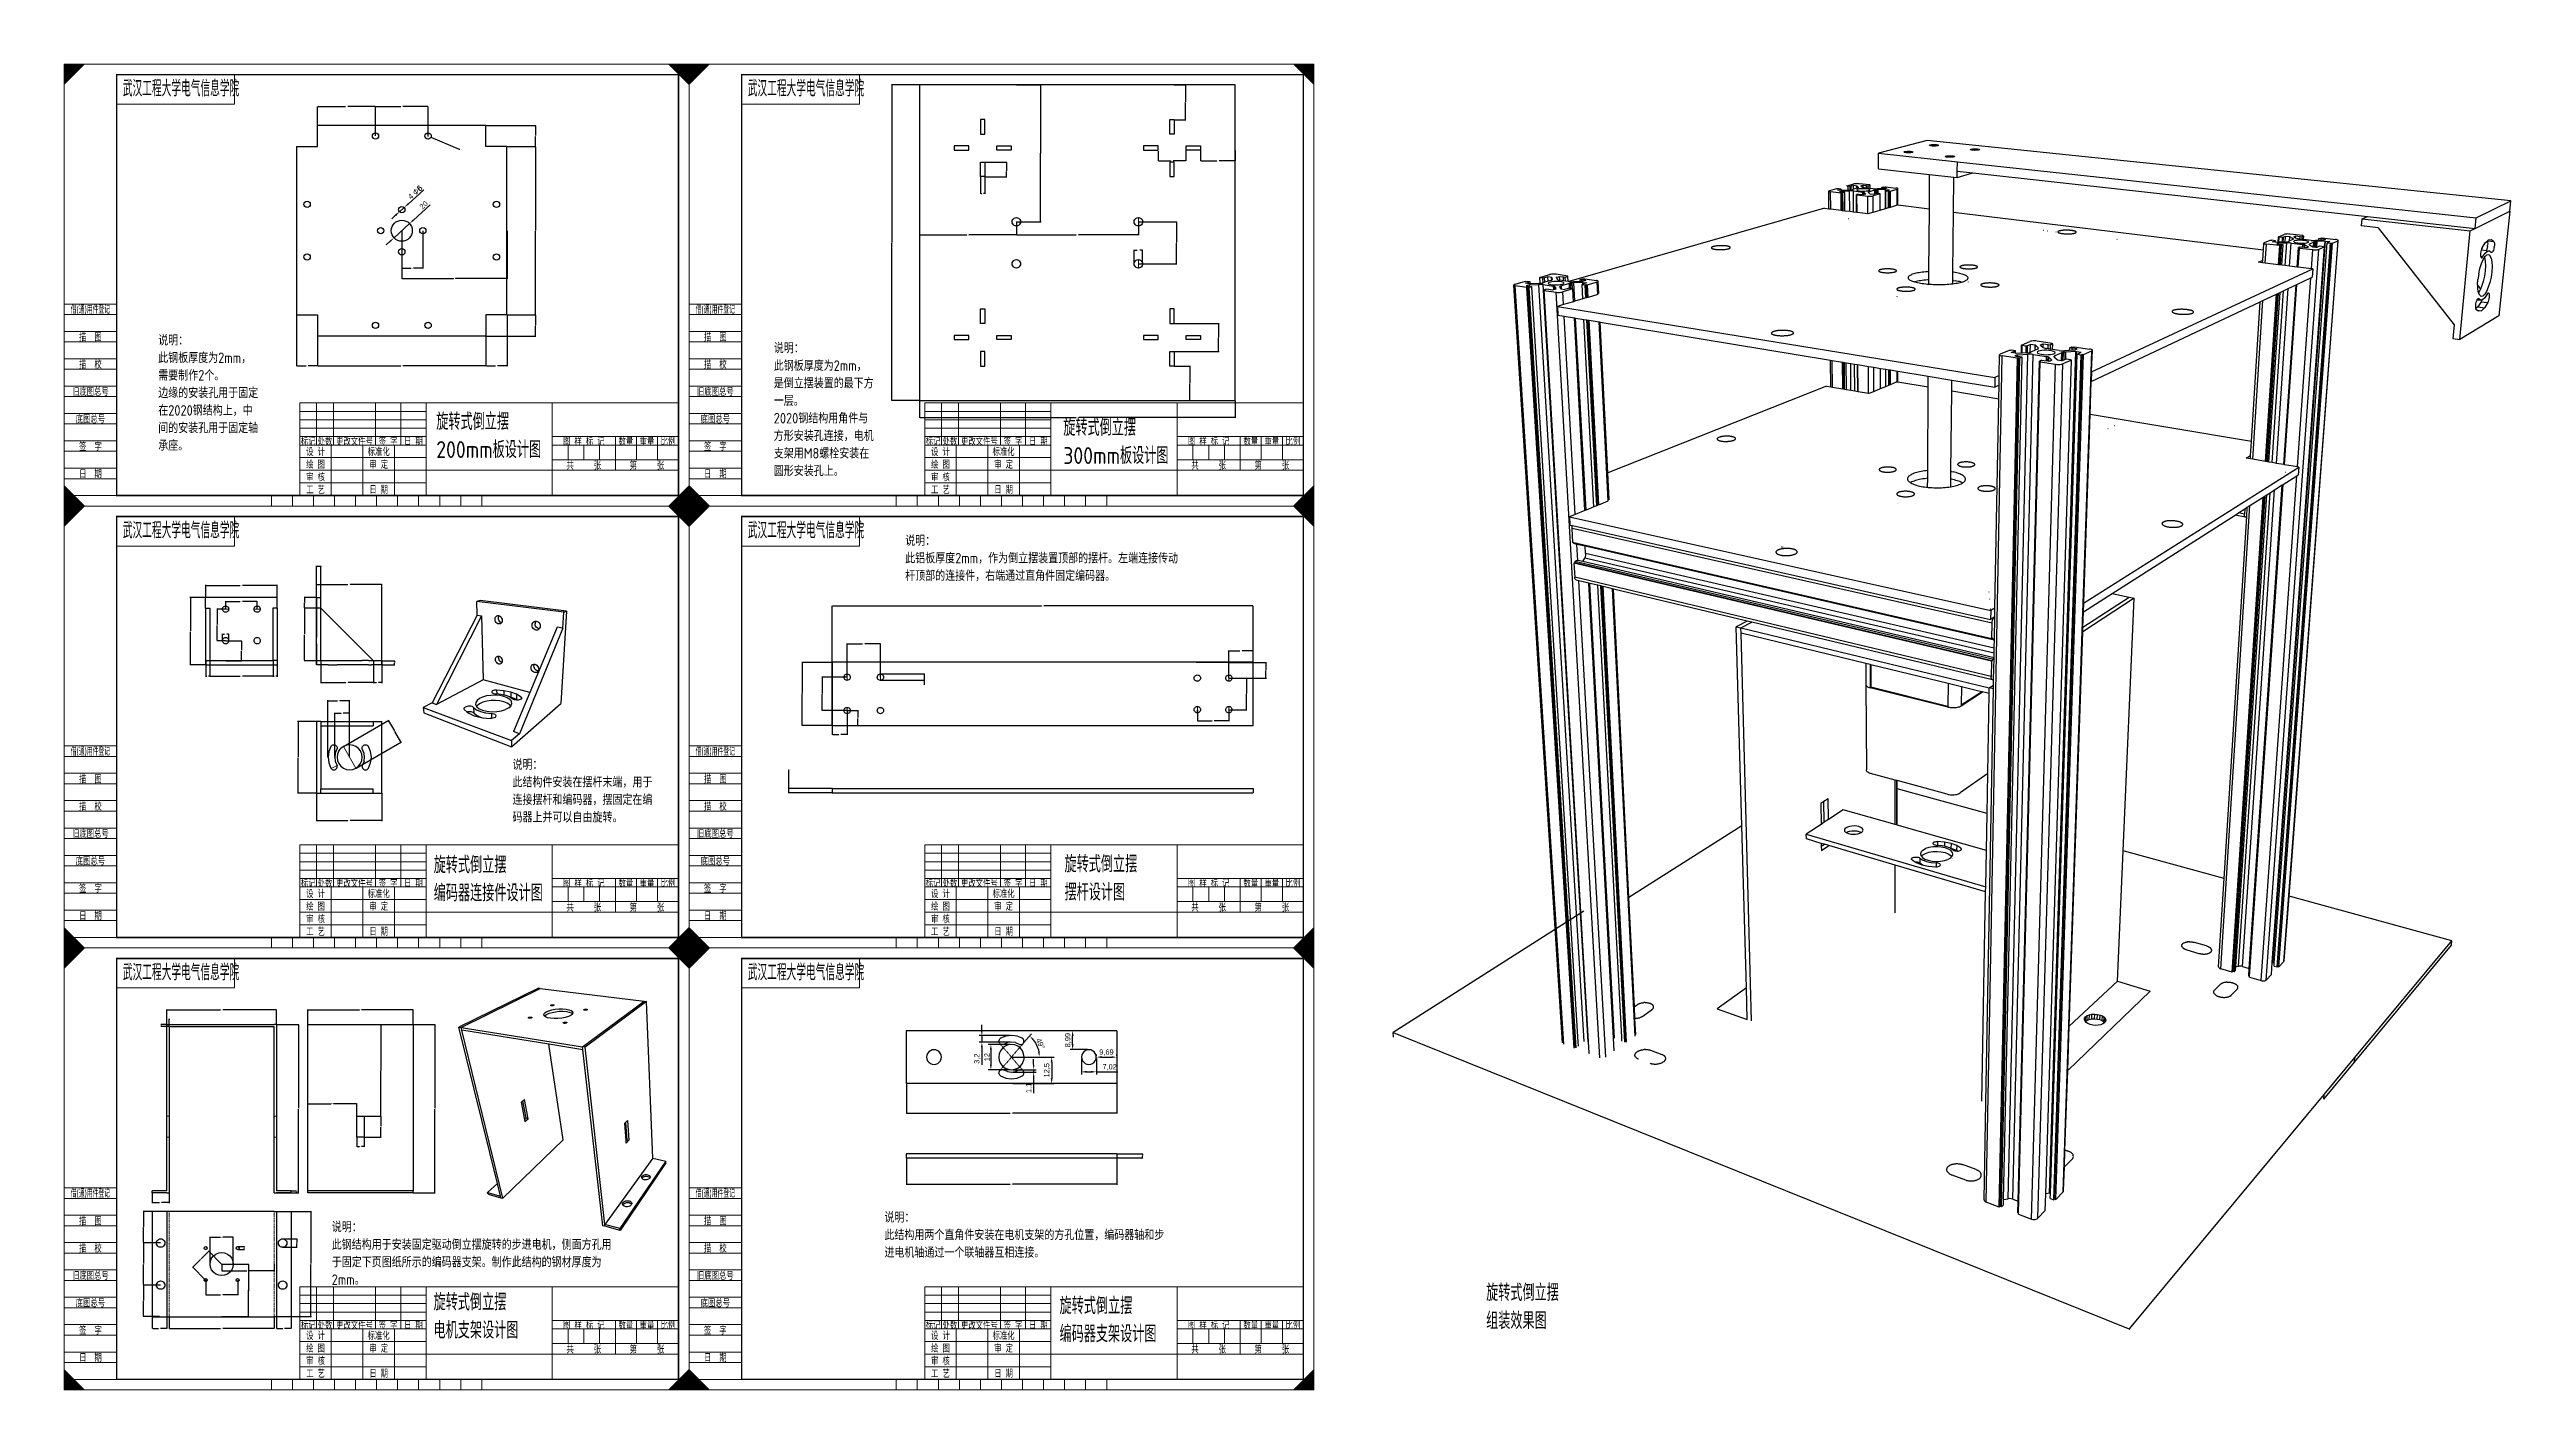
# Model space of a CAD drawing. Header units: millimetres. Extents: x -7 to 1163, y -7 to 637.
import ezdxf
from ezdxf.enums import TextEntityAlignment as Align

# ---------------------------------------------------------------- set-up
doc = ezdxf.new("R2010")
doc.units = ezdxf.units.MM
for name, pattern in [('ACAD_ISO10W100', [18, 12, -3, 0, -3]), ('DASHED', [0.75, 0.5, -0.25]), ('PHANTOM', [2.5, 1.25, -0.25, 0.25, -0.25, 0.25, -0.25])]:
    doc.linetypes.add(name, pattern=pattern)
doc.layers.get('DEFPOINTS').update_dxf_attribs({"lineweight": 18})
for name, color, linetype, lineweight in [('00', 7, 'Continuous', 18), ('1', 30, 'Continuous', 18), ('2', 5, 'DASHED', 18), ('4', 4, 'PHANTOM', 18), ('5细实线', 7, 'Continuous', 18), ('BORDER', 7, 'Continuous', 18), ('DIM', 1, 'Continuous', 18), ('TEXT', 7, 'Continuous', 18)]:
    doc.layers.add(name, color=color, linetype=linetype, lineweight=lineweight)
doc.layers.add('辅助线', color=3, linetype='ACAD_ISO10W100')
doc.styles.add('HZ', font='gbenor.shx', dxfattribs={"bigfont": 'gbcbig.shx'})
doc.styles.get("Standard").update_dxf_attribs({"font": 'arial.ttf'})
doc.styles.add('STANDARD 0.75', font='gbenor.shx', dxfattribs={"bigfont": 'gbcbig.shx'})
doc.styles.add('YKYHZ', font='gbenor.shx', dxfattribs={"bigfont": 'gbcbig.shx'})
doc.dimstyles.new('ISO-25', dxfattribs={"dimtxt": 2.5, "dimasz": 2.5, "dimexe": 1.25, "dimexo": 0.625, "dimtad": 1, "dimtxsty": 'Standard', "dimcen": 2.5, "dimadec": 0, "dimazin": 0, "dimtfac": 1, "dimtmove": 0, "dimatfit": 3, "dimfxl": 1, "dimarcsym": 0})
doc.dimstyles.get("Standard").update_dxf_attribs({"dimtxt": 0.18, "dimasz": 0.18, "dimexe": 0.18, "dimexo": 0.0625, "dimgap": 0.09, "dimtad": 0, "dimtih": 1, "dimtoh": 1, "dimdec": 4, "dimzin": 0, "dimdsep": 46, "dimtxsty": 'Standard', "dimcen": 0.09, "dimadec": 0, "dimazin": 0, "dimtfac": 1, "dimtdec": 4, "dimtofl": 0, "dimtmove": 0, "dimatfit": 3, "dimfxl": 1, "dimtolj": 1, "dimtzin": 0, "dimarcsym": 0})

msp = doc.modelspace()

# ---------------------------------------------------------------- texts
at = {"style": 'STANDARD 0.75', "width": 0.75}
for p in [(27.91793, 614.60615), (324.91793, 614.60615), (27.91793, 404.60615), (324.91793, 404.60615), (27.91793, 194.60615), (324.91793, 194.60615)]:
    msp.add_text('武汉工程大学电气信息学院', height=7.6847448, dxfattribs=at).set_placement(p)
at = {"layer": '5细实线', "ltscale": 5, "attachment_point": 1, "style": 'HZ'}
for s, width, gutter_width, insert, char_height in [('说明：\\P此钢板厚度为2mm，需要制作2个。\\P边缘的安装孔用于固定在2020钢结构上，中间的安装孔用于固定轴承座。', 48.7713556, 17.5, (44.72927, 501.29065), 5), ('说明：\\P此钢板厚度为2mm，是倒立摆装置的最下方一层。\\P2020钢结构用角件与方形安装孔连接，电机支架用M8螺栓安装在圆形安装孔上。', 48.7713556, 17.5, (337.27493, 497.57245), 5), ('旋转式倒立摆\\P200mm板设计图', 52.5368465, 50, (176.87501, 464.16637), 8), ('旋转式倒立摆\\P300mm板设计图', 52.5368465, 50, (474.88607, 461.32446), 8), ('说明：\\P此铝板厚度2mm，作为倒立摆装置顶部的摆杆。左端连接传动杆顶部的连接件，右端通过直角件固定编码器。', 133.6718127, 17.5, (399.75559, 406.07038), 5), ('说明：\\P此结构件安装在摆杆末端，用于连接摆杆和编码器，摆固定在编码器上并可以自由旋转。', 67.0081995, 17.5, (213.1032, 299.62564), 5), ('旋转式倒立摆\\P编码器连接件设计图', 52.5368465, 50, (175.66359, 253.49828), 8), ('旋转式倒立摆\\P摆杆设计图', 52.5368465, 50, (475.45633, 253.86311), 8), ('说明：\\P此结构用两个直角件安装在电机支架的方孔位置，编码器轴和步进电机轴通过一个联轴器互相连接。', 133.6718127, 17.5, (389.87331, 84.49288), 5), ('说明：\\P此钢结构用于安装固定驱动倒立摆旋转的步进电机，侧面方孔用于固定下页图纸所示的编码器支架。制作此结构的钢材厚度为2mm。', 133.6718127, 17.5, (127.19601, 79.89844), 5), ('旋转式倒立摆\\P组装效果图', 52.5368465, 50, (675.84946, 50.22842), 8), ('旋转式倒立摆\\P电机支架设计图', 52.5368465, 50, (175.59019, 45.7261), 8), ('旋转式倒立摆\\P编码器支架设计图', 52.5368465, 50, (473.10432, 43.95961), 8)]:
    msp.add_mtext_dynamic_manual_height_columns(s, width=width, gutter_width=gutter_width, heights=[0], dxfattribs=dict(at, insert=insert, char_height=char_height))

# ---------------------------------------------------------------- blocks, each defined once
blk = doc.blocks.new('*U1')
at = {"layer": '00', "color": 7, "linetype": 'Continuous', "ltscale": 5}
for p, q in [((81, 205), (25, 205)), ((25, 205), (25, 191)), ((81, 191), (81, 205)), ((25, 191), (81, 191)), ((112, 49), (292, 49)), ((112, 49), (112, 5)), ((172, 5), (172, 49)), ((232, 5), (232, 49)), ((292, 5), (292, 49)), ((112, 29), (172, 29)), ((127, 5), (127, 29)), ((142, 5), (142, 29)), ((157, 5), (157, 29)), ((172, 17), (292, 17))]:
    blk.add_line(p, q, dxfattribs=at)
at = {"layer": '1', "color": 5, "linetype": 'Continuous', "ltscale": 5}
for p, q in [((25, 96), (0, 96)), ((0, 91), (25, 91)), ((25, 83), (0, 83)), ((25, 83), (0, 83)), ((0, 78), (25, 78)), ((25, 70), (0, 70)), ((0, 65), (25, 65)), ((25, 57), (0, 57)), ((0, 52), (25, 52)), ((120, 29), (120, 49)), ((128, 29), (128, 49)), ((148, 29), (148, 49)), ((160, 29), (160, 49)), ((25, 44), (0, 44)), ((0, 39), (25, 39)), ((112, 45), (172, 45)), ((112, 41), (172, 41)), ((112, 37), (172, 37)), ((25, 31), (0, 31)), ((0, 26), (25, 26)), ((112, 33), (172, 33)), ((232, 33), (292, 33)), ((232, 29), (292, 29)), ((239.5, 22), (239.5, 29)), ((247, 22), (247, 29)), ((254.5, 22), (254.5, 29)), ((262, 17), (262, 33)), ((272, 22), (272, 33)), ((282, 22), (282, 33)), ((25, 18), (0, 18)), ((0, 13), (25, 13)), ((112, 23), (172, 23)), ((172, 17), (112, 17)), ((232, 22), (292, 22)), ((25, 5), (0, 5)), ((25, 5), (0, 5)), ((25, 5), (0, 5)), ((25, 5), (0, 5)), ((25, 5), (0, 5)), ((112, 11), (172, 11))]:
    blk.add_line(p, q, dxfattribs=at)
at = {"layer": 'BORDER', "color": 1, "linetype": 'Continuous', "ltscale": 5}
for points in [[(0, 210, 0, 14.1, 0), (5, 205, 14.1, 14.1, 0)], [(297, 210, 0, 14.1, 0), (292, 205, 14.1, 14.1, 0)], [(0, 0, 0, 14.1, 0), (5, 5, 14.1, 14.1, 0)], [(297, 0, 0, 14.1, 0), (292, 5, 14.1, 14.1, 0)]]:
    blk.add_lwpolyline(points, format="xyseb", dxfattribs=at)
blk.add_lwpolyline([(0, 0), (297, 0), (297, 210), (0, 210)], close=True, dxfattribs=at)
at = {"layer": 'BORDER', "color": 1, "linetype": 'Continuous', "ltscale": 5, "const_width": 0.7}
blk.add_lwpolyline([(25, 5), (292, 5), (292, 205), (25, 205)], close=True, dxfattribs=at)
at = {"layer": 'TEXT', "color": 1, "linetype": 'Continuous', "ltscale": 5}
for points in [[(98.5, 0), (98.5, 5)], [(98.5, 0), (198.5, 0)], [(108.5, 0), (108.5, 5)], [(118.5, 0), (118.5, 5)], [(128.5, 0), (128.5, 5)], [(138.5, 0), (138.5, 5)], [(148.5, 0), (148.5, 5)], [(158.5, 0), (158.5, 5)], [(168.5, 0), (168.5, 5)], [(178.5, 0), (178.5, 5)], [(188.5, 0), (188.5, 5)], [(198.5, 0), (198.5, 5)]]:
    blk.add_lwpolyline(points, dxfattribs=at)
at = {"layer": 'TEXT', "color": 7, "linetype": 'Continuous', "ltscale": 5, "style": 'YKYHZ', "width": 0.790251}
blk.add_text('借(通)用件登记', height=3.5, dxfattribs=at).set_placement((12.5, 93.5), align=Align.MIDDLE)
at = {"layer": 'TEXT', "color": 7, "linetype": 'Continuous', "ltscale": 5, "style": 'YKYHZ'}
for s, p in [('描  图', (12.5, 80.5)), ('描  校', (12.5, 67.5)), ('旧底图总号', (12.5, 54.5)), ('底图总号', (12.5, 41.5)), ('签  字', (12.5, 28.5)), ('标记', (116, 31)), ('设 计', (119.5, 26)), ('处数', (124, 31)), ('更改文件号', (138, 31)), ('标准化', (149.5, 26)), ('签 字', (154, 31)), ('日 期', (166, 31)), ('图 样 标 记', (247, 31)), ('数量', (267, 31)), ('重量', (277, 31)), ('比例', (287, 31)), ('日  期', (12.5, 15.5)), ('绘 图', (119.5, 20)), ('审 核', (119.5, 14)), ('审 定', (149.5, 20)), ('共     张', (247, 19.5)), ('第     张', (277, 19.5)), ('工 艺', (119.5, 8)), ('日 期', (149.5, 8))]:
    blk.add_text(s, height=3.5, dxfattribs=at).set_placement(p, align=Align.MIDDLE)
blk = doc.blocks.new('*D30')
at = {"layer": 'DEFPOINTS', "color": 0, "ltscale": 5, "transparency": 16777216}
for p in [(100.9, 180.6), (48.9, 173.6), (100.9, 173.6)]:
    blk.add_point(p, dxfattribs=at)
at = {"layer": 'DIM', "color": 0, "lineweight": -2, "ltscale": 5, "transparency": 16777216}
for p, q in [((48.9, 173.7), (48.9, 180.8)), ((49.1, 180.6), (74.4, 180.6)), ((100.7, 180.6), (75.4, 180.6)), ((100.9, 173.7), (100.9, 180.8))]:
    blk.add_line(p, q, dxfattribs=at)
at = {"layer": 'DIM', "color": 0, "ltscale": 5, "transparency": 16777216}
for points in [[(49.1, 180.7), (49.1, 180.6), (48.9, 180.6)], [(100.7, 180.7), (100.7, 180.6), (100.9, 180.6)]]:
    blk.add_solid(points, dxfattribs=at)
at = {"layer": 'DIM', "color": 0, "ltscale": 5, "transparency": 16777216, "insert": (74.9, 180.6), "char_height": 0.18, "attachment_point": 5}
blk.add_mtext('\\A1;52.0000', dxfattribs=at)
blk = doc.blocks.new('*D31')
at = {"layer": 'DEFPOINTS', "color": 0, "ltscale": 5, "transparency": 16777216}
for p in [(46.2, 172.6), (48.9, 173.6), (49.9, 172.6)]:
    blk.add_point(p, dxfattribs=at)
at = {"layer": 'DIM', "color": 0, "lineweight": -2, "ltscale": 5, "transparency": 16777216}
for p, q in [((48.8, 173.6), (46, 173.6)), ((49.8, 172.6), (46, 172.6)), ((46.2, 173.4), (46.2, 173.3)), ((46.2, 172.8), (46.2, 172.9))]:
    blk.add_line(p, q, dxfattribs=at)
at = {"layer": 'DIM', "color": 0, "ltscale": 5, "transparency": 16777216}
for points in [[(46.1, 173.4), (46.2, 173.4), (46.2, 173.6)], [(46.1, 172.8), (46.2, 172.8), (46.2, 172.6)]]:
    blk.add_solid(points, dxfattribs=at)
at = {"layer": 'DIM', "color": 0, "ltscale": 5, "transparency": 16777216, "insert": (46.2, 173.1), "char_height": 0.18, "attachment_point": 5}
blk.add_mtext('\\A1;1.0000', dxfattribs=at)
blk = doc.blocks.new('*D32')
at = {"layer": 'DEFPOINTS', "color": 0, "ltscale": 5, "transparency": 16777216}
for p in [(100.9, 173.6), (100.9, 93.6), (111.4, 93.6)]:
    blk.add_point(p, dxfattribs=at)
at = {"layer": 'DIM', "color": 0, "lineweight": -2, "ltscale": 5, "transparency": 16777216}
for p, q in [((100.9, 173.6), (111.5, 173.6)), ((111.4, 173.4), (111.4, 133.8)), ((111.4, 93.8), (111.4, 133.4)), ((100.9, 93.6), (111.5, 93.6))]:
    blk.add_line(p, q, dxfattribs=at)
at = {"layer": 'DIM', "color": 0, "ltscale": 5, "transparency": 16777216}
for points in [[(111.3, 173.4), (111.4, 173.4), (111.4, 173.6)], [(111.3, 93.8), (111.4, 93.8), (111.4, 93.6)]]:
    blk.add_solid(points, dxfattribs=at)
at = {"layer": 'DIM', "color": 0, "ltscale": 5, "transparency": 16777216, "insert": (111.4, 133.6), "char_height": 0.18, "attachment_point": 5}
blk.add_mtext('\\A1;80.0000', dxfattribs=at)
blk = doc.blocks.new('*D33')
at = {"layer": 'DEFPOINTS', "color": 0, "ltscale": 5, "transparency": 16777216}
for p in [(48.9, 176.2), (48.9, 173.6), (49.9, 172.6)]:
    blk.add_point(p, dxfattribs=at)
at = {"layer": 'DIM', "color": 0, "lineweight": -2, "ltscale": 5, "transparency": 16777216}
for p, q in [((48.7, 176.2), (48.5, 176.2)), ((48.9, 173.7), (48.9, 176.3)), ((49.9, 172.7), (49.9, 176.3)), ((50.1, 176.2), (50.2, 176.2))]:
    blk.add_line(p, q, dxfattribs=at)
at = {"layer": 'DIM', "color": 0, "ltscale": 5, "transparency": 16777216}
for points in [[(48.7, 176.2), (48.7, 176.1), (48.9, 176.2)], [(50.1, 176.2), (50.1, 176.1), (49.9, 176.2)]]:
    blk.add_solid(points, dxfattribs=at)
at = {"layer": 'DIM', "color": 0, "ltscale": 5, "transparency": 16777216, "insert": (49.4, 176.2), "char_height": 0.18, "attachment_point": 5}
blk.add_mtext('\\A1;1.0000', dxfattribs=at)
blk = doc.blocks.new('*D34')
at = {"layer": 'DEFPOINTS', "color": 0, "ltscale": 5, "transparency": 16777216}
for p in [(107.9, 94.6), (107.9, 93.6), (110.4, 94.6)]:
    blk.add_point(p, dxfattribs=at)
at = {"layer": 'DIM', "color": 0, "lineweight": -2, "ltscale": 5, "transparency": 16777216}
for p, q in [((107.9, 94.6), (110.5, 94.6)), ((107.9, 93.6), (110.5, 93.6)), ((110.4, 94.4), (110.4, 94.3)), ((110.4, 93.8), (110.4, 93.9))]:
    blk.add_line(p, q, dxfattribs=at)
at = {"layer": 'DIM', "color": 0, "ltscale": 5, "transparency": 16777216}
for points in [[(110.3, 94.4), (110.4, 94.4), (110.4, 94.6)], [(110.3, 93.8), (110.4, 93.8), (110.4, 93.6)]]:
    blk.add_solid(points, dxfattribs=at)
at = {"layer": 'DIM', "color": 0, "ltscale": 5, "transparency": 16777216, "insert": (110.4, 94.1), "char_height": 0.18, "attachment_point": 5}
blk.add_mtext('\\A1;1.0000', dxfattribs=at)
blk = doc.blocks.new('*D35')
at = {"layer": 'DEFPOINTS', "color": 0, "ltscale": 5, "transparency": 16777216}
for p in [(41.9, 93.6), (49.9, 93.6), (49.9, 89)]:
    blk.add_point(p, dxfattribs=at)
at = {"layer": 'DIM', "color": 0, "lineweight": -2, "ltscale": 5, "transparency": 16777216}
for p, q in [((41.9, 93.6), (41.9, 88.8)), ((42.1, 89), (45.4, 89)), ((49.7, 89), (46.3, 89)), ((49.9, 93.6), (49.9, 88.8))]:
    blk.add_line(p, q, dxfattribs=at)
at = {"layer": 'DIM', "color": 0, "ltscale": 5, "transparency": 16777216}
for points in [[(42.1, 89), (42.1, 89), (41.9, 89)], [(49.7, 89), (49.7, 89), (49.9, 89)]]:
    blk.add_solid(points, dxfattribs=at)
at = {"layer": 'DIM', "color": 0, "ltscale": 5, "transparency": 16777216, "insert": (45.9, 89), "char_height": 0.18, "attachment_point": 5}
blk.add_mtext('\\A1;8.0000', dxfattribs=at)
blk = doc.blocks.new('*D36')
at = {"layer": 'DEFPOINTS', "color": 0, "ltscale": 5, "transparency": 16777216}
for p in [(41.9, 34.8), (48.9, 34.8), (48.9, 29.2)]:
    blk.add_point(p, dxfattribs=at)
at = {"layer": 'DIM', "color": 0, "lineweight": -2, "ltscale": 5, "transparency": 16777216}
for p, q in [((41.9, 34.7), (41.9, 29.1)), ((42.1, 29.2), (44.9, 29.2)), ((48.7, 29.2), (45.8, 29.2)), ((48.9, 34.7), (48.9, 29.1))]:
    blk.add_line(p, q, dxfattribs=at)
at = {"layer": 'DIM', "color": 0, "ltscale": 5, "transparency": 16777216}
for points in [[(42.1, 29.3), (42.1, 29.2), (41.9, 29.2)], [(48.7, 29.3), (48.7, 29.2), (48.9, 29.2)]]:
    blk.add_solid(points, dxfattribs=at)
at = {"layer": 'DIM', "color": 0, "ltscale": 5, "transparency": 16777216, "insert": (45.4, 29.2), "char_height": 0.18, "attachment_point": 5}
blk.add_mtext('\\A1;7.0000', dxfattribs=at)
blk = doc.blocks.new('*D37')
at = {"layer": 'DEFPOINTS', "color": 0, "ltscale": 5, "transparency": 16777216}
for p in [(48.9, 34.8), (49.9, 34.8), (49.9, 29.2)]:
    blk.add_point(p, dxfattribs=at)
at = {"layer": 'DIM', "color": 0, "lineweight": -2, "ltscale": 5, "transparency": 16777216}
for p, q in [((48.7, 29.2), (48.5, 29.2)), ((48.9, 34.7), (48.9, 29.1)), ((49.9, 34.7), (49.9, 29.1)), ((50.1, 29.2), (50.2, 29.2))]:
    blk.add_line(p, q, dxfattribs=at)
at = {"layer": 'DIM', "color": 0, "ltscale": 5, "transparency": 16777216}
for points in [[(48.7, 29.3), (48.7, 29.2), (48.9, 29.2)], [(50.1, 29.3), (50.1, 29.2), (49.9, 29.2)]]:
    blk.add_solid(points, dxfattribs=at)
at = {"layer": 'DIM', "color": 0, "ltscale": 5, "transparency": 16777216, "insert": (49.4, 29.2), "char_height": 0.18, "attachment_point": 5}
blk.add_mtext('\\A1;1.0000', dxfattribs=at)
blk = doc.blocks.new('*D38')
at = {"layer": 'DEFPOINTS', "color": 0, "ltscale": 5, "transparency": 16777216}
for p in [(49.9, 34.8), (99.9, 34.8), (99.9, 29.2)]:
    blk.add_point(p, dxfattribs=at)
at = {"layer": 'DIM', "color": 0, "lineweight": -2, "ltscale": 5, "transparency": 16777216}
for p, q in [((49.9, 34.7), (49.9, 29.1)), ((50.1, 29.2), (74.4, 29.2)), ((99.7, 29.2), (75.4, 29.2)), ((99.9, 34.7), (99.9, 29.1))]:
    blk.add_line(p, q, dxfattribs=at)
at = {"layer": 'DIM', "color": 0, "ltscale": 5, "transparency": 16777216}
for points in [[(50.1, 29.3), (50.1, 29.2), (49.9, 29.2)], [(99.7, 29.3), (99.7, 29.2), (99.9, 29.2)]]:
    blk.add_solid(points, dxfattribs=at)
at = {"layer": 'DIM', "color": 0, "ltscale": 5, "transparency": 16777216, "insert": (74.9, 29.2), "char_height": 0.18, "attachment_point": 5}
blk.add_mtext('\\A1;50.0000', dxfattribs=at)
blk = doc.blocks.new('*D39')
at = {"layer": 'DEFPOINTS', "color": 0, "ltscale": 5, "transparency": 16777216}
for p in [(99.9, 34.8), (100.9, 34.8), (100.9, 29.2)]:
    blk.add_point(p, dxfattribs=at)
at = {"layer": 'DIM', "color": 0, "lineweight": -2, "ltscale": 5, "transparency": 16777216}
for p, q in [((99.7, 29.2), (99.5, 29.2)), ((99.9, 34.7), (99.9, 29.1)), ((100.9, 34.7), (100.9, 29.1)), ((101.1, 29.2), (101.2, 29.2))]:
    blk.add_line(p, q, dxfattribs=at)
at = {"layer": 'DIM', "color": 0, "ltscale": 5, "transparency": 16777216}
for points in [[(99.7, 29.3), (99.7, 29.2), (99.9, 29.2)], [(101.1, 29.3), (101.1, 29.2), (100.9, 29.2)]]:
    blk.add_solid(points, dxfattribs=at)
at = {"layer": 'DIM', "color": 0, "ltscale": 5, "transparency": 16777216, "insert": (100.4, 29.2), "char_height": 0.18, "attachment_point": 5}
blk.add_mtext('\\A1;1.0000', dxfattribs=at)
blk = doc.blocks.new('*D40')
at = {"layer": 'DEFPOINTS', "color": 0, "ltscale": 5, "transparency": 16777216}
for p in [(100.9, 34.8), (107.9, 34.8), (107.9, 29.2)]:
    blk.add_point(p, dxfattribs=at)
at = {"layer": 'DIM', "color": 0, "lineweight": -2, "ltscale": 5, "transparency": 16777216}
for p, q in [((100.9, 34.7), (100.9, 29.1)), ((101.1, 29.2), (103.9, 29.2)), ((107.7, 29.2), (104.8, 29.2)), ((107.9, 34.7), (107.9, 29.1))]:
    blk.add_line(p, q, dxfattribs=at)
at = {"layer": 'DIM', "color": 0, "ltscale": 5, "transparency": 16777216}
for points in [[(101.1, 29.3), (101.1, 29.2), (100.9, 29.2)], [(107.7, 29.3), (107.7, 29.2), (107.9, 29.2)]]:
    blk.add_solid(points, dxfattribs=at)
at = {"layer": 'DIM', "color": 0, "ltscale": 5, "transparency": 16777216, "insert": (104.4, 29.2), "char_height": 0.18, "attachment_point": 5}
blk.add_mtext('\\A1;7.0000', dxfattribs=at)
blk = doc.blocks.new('*D41')
at = {"layer": 'DEFPOINTS', "color": 0, "ltscale": 5, "transparency": 16777216}
for p in [(107.9, 84.8), (107.9, 34.8), (117.3, 34.8)]:
    blk.add_point(p, dxfattribs=at)
at = {"layer": 'DIM', "color": 0, "lineweight": -2, "ltscale": 5, "transparency": 16777216}
for p, q in [((107.9, 84.8), (117.5, 84.8)), ((117.3, 84.6), (117.3, 60)), ((117.3, 35), (117.3, 59.6)), ((107.9, 34.8), (117.5, 34.8))]:
    blk.add_line(p, q, dxfattribs=at)
at = {"layer": 'DIM', "color": 0, "ltscale": 5, "transparency": 16777216}
for points in [[(117.3, 84.6), (117.4, 84.6), (117.3, 84.8)], [(117.3, 35), (117.4, 35), (117.3, 34.8)]]:
    blk.add_solid(points, dxfattribs=at)
at = {"layer": 'DIM', "color": 0, "ltscale": 5, "transparency": 16777216, "insert": (117.3, 59.8), "char_height": 0.18, "attachment_point": 5}
blk.add_mtext('\\A1;50.0000', dxfattribs=at)
blk = doc.blocks.new('*D42')
at = {"layer": 'DEFPOINTS', "color": 0, "ltscale": 5, "transparency": 16777216}
for p in [(165.9, 180.6), (115.9, 173.6), (165.9, 173.6)]:
    blk.add_point(p, dxfattribs=at)
at = {"layer": 'DIM', "color": 0, "lineweight": -2, "ltscale": 5, "transparency": 16777216}
for p, q in [((115.9, 173.7), (115.9, 180.8)), ((116.1, 180.6), (140.4, 180.6)), ((165.7, 180.6), (141.4, 180.6)), ((165.9, 173.7), (165.9, 180.8))]:
    blk.add_line(p, q, dxfattribs=at)
at = {"layer": 'DIM', "color": 0, "ltscale": 5, "transparency": 16777216}
for points in [[(116.1, 180.6), (116.1, 180.6), (115.9, 180.6)], [(165.7, 180.6), (165.7, 180.6), (165.9, 180.6)]]:
    blk.add_solid(points, dxfattribs=at)
at = {"layer": 'DIM', "color": 0, "ltscale": 5, "transparency": 16777216, "insert": (140.9, 180.6), "char_height": 0.18, "attachment_point": 5}
blk.add_mtext('\\A1;50.0000', dxfattribs=at)
blk = doc.blocks.new('*D43')
at = {"layer": 'DEFPOINTS', "color": 0, "ltscale": 5, "transparency": 16777216}
for p in [(142.6, 130.1), (142.6, 120.1), (150.5, 120.1)]:
    blk.add_point(p, dxfattribs=at)
at = {"layer": 'DIM', "color": 0, "lineweight": -2, "ltscale": 5, "transparency": 16777216}
for p, q in [((142.7, 130.1), (150.7, 130.1)), ((150.5, 129.9), (150.5, 125.3)), ((142.7, 120.1), (150.7, 120.1)), ((150.5, 120.3), (150.5, 124.9))]:
    blk.add_line(p, q, dxfattribs=at)
at = {"layer": 'DIM', "color": 0, "ltscale": 5, "transparency": 16777216}
for points in [[(150.5, 129.9), (150.5, 129.9), (150.5, 130.1)], [(150.5, 120.3), (150.5, 120.3), (150.5, 120.1)]]:
    blk.add_solid(points, dxfattribs=at)
at = {"layer": 'DIM', "color": 0, "ltscale": 5, "transparency": 16777216, "insert": (150.5, 125.1), "char_height": 0.18, "attachment_point": 5}
blk.add_mtext('\\A1;10.0000', dxfattribs=at)
blk = doc.blocks.new('*D44')
at = {"layer": 'DEFPOINTS', "color": 0, "ltscale": 5, "transparency": 16777216}
for p in [(139.1, 120.1), (142.6, 120.1), (142.6, 115.6)]:
    blk.add_point(p, dxfattribs=at)
at = {"layer": 'DIM', "color": 0, "lineweight": -2, "ltscale": 5, "transparency": 16777216}
for p, q in [((139.1, 120.1), (139.1, 115.5)), ((142.6, 120.1), (142.6, 115.5)), ((139.3, 115.6), (140.4, 115.6)), ((142.5, 115.6), (141.3, 115.6))]:
    blk.add_line(p, q, dxfattribs=at)
at = {"layer": 'DIM', "color": 0, "ltscale": 5, "transparency": 16777216}
for points in [[(139.3, 115.7), (139.3, 115.6), (139.1, 115.6)], [(142.5, 115.7), (142.5, 115.6), (142.6, 115.6)]]:
    blk.add_solid(points, dxfattribs=at)
at = {"layer": 'DIM', "color": 0, "ltscale": 5, "transparency": 16777216, "insert": (140.9, 115.6), "char_height": 0.18, "attachment_point": 5}
blk.add_mtext('\\A1;3.5000', dxfattribs=at)
blk = doc.blocks.new('*D45')
at = {"layer": 'DEFPOINTS', "color": 0, "ltscale": 5, "transparency": 16777216}
for p in [(115.9, 136), (115.9, 130.1), (139.1, 130.1)]:
    blk.add_point(p, dxfattribs=at)
at = {"layer": 'DIM', "color": 0, "lineweight": -2, "ltscale": 5, "transparency": 16777216}
for p, q in [((115.9, 130.2), (115.9, 136.1)), ((116.1, 136), (127, 136)), ((139, 136), (128, 136)), ((139.1, 130.2), (139.1, 136.1))]:
    blk.add_line(p, q, dxfattribs=at)
at = {"layer": 'DIM', "color": 0, "ltscale": 5, "transparency": 16777216}
for points in [[(116.1, 136), (116.1, 135.9), (115.9, 136)], [(139, 136), (139, 135.9), (139.1, 136)]]:
    blk.add_solid(points, dxfattribs=at)
at = {"layer": 'DIM', "color": 0, "ltscale": 5, "transparency": 16777216, "insert": (127.5, 136), "char_height": 0.18, "attachment_point": 5}
blk.add_mtext('\\A1;23.2500', dxfattribs=at)
blk = doc.blocks.new('*D46')
at = {"layer": 'DEFPOINTS', "color": 0, "ltscale": 5, "transparency": 16777216}
for p in [(142.6, 173.6), (150.5, 173.6), (142.6, 130.1)]:
    blk.add_point(p, dxfattribs=at)
at = {"layer": 'DIM', "color": 0, "lineweight": -2, "ltscale": 5, "transparency": 16777216}
for p, q in [((142.7, 173.6), (150.6, 173.6)), ((150.5, 173.4), (150.5, 152.1)), ((150.5, 130.3), (150.5, 151.7)), ((142.7, 130.1), (150.6, 130.1))]:
    blk.add_line(p, q, dxfattribs=at)
at = {"layer": 'DIM', "color": 0, "ltscale": 5, "transparency": 16777216}
for points in [[(150.4, 173.4), (150.5, 173.4), (150.5, 173.6)], [(150.4, 130.3), (150.5, 130.3), (150.5, 130.1)]]:
    blk.add_solid(points, dxfattribs=at)
at = {"layer": 'DIM', "color": 0, "ltscale": 5, "transparency": 16777216, "insert": (150.5, 151.9), "char_height": 0.18, "attachment_point": 5}
blk.add_mtext('\\A1;43.5000', dxfattribs=at)
blk = doc.blocks.new('*D47')
at = {"layer": 'DEFPOINTS', "color": 0, "ltscale": 5, "transparency": 16777216}
for p in [(165.9, 173.6), (165.9, 93.6), (176.2, 93.6)]:
    blk.add_point(p, dxfattribs=at)
at = {"layer": 'DIM', "color": 0, "lineweight": -2, "ltscale": 5, "transparency": 16777216}
for p, q in [((165.9, 173.6), (176.3, 173.6)), ((176.2, 173.4), (176.2, 133.8)), ((176.2, 93.8), (176.2, 133.4)), ((165.9, 93.6), (176.3, 93.6))]:
    blk.add_line(p, q, dxfattribs=at)
at = {"layer": 'DIM', "color": 0, "ltscale": 5, "transparency": 16777216}
for points in [[(176.1, 173.4), (176.2, 173.4), (176.2, 173.6)], [(176.1, 93.8), (176.2, 93.8), (176.2, 93.6)]]:
    blk.add_solid(points, dxfattribs=at)
at = {"layer": 'DIM', "color": 0, "ltscale": 5, "transparency": 16777216, "insert": (176.2, 133.6), "char_height": 0.18, "attachment_point": 5}
blk.add_mtext('\\A1;80.0000', dxfattribs=at)
blk = doc.blocks.new('*D48')
at = {"layer": 'DEFPOINTS', "color": 0, "ltscale": 5, "transparency": 16777216}
for p in [(80.4, 72.5), (69.4, 59.8), (80.4, 59.8)]:
    blk.add_point(p, dxfattribs=at)
at = {"layer": 'DIM', "color": 0, "lineweight": -2, "ltscale": 5, "transparency": 16777216}
for p, q in [((69.4, 59.8), (69.4, 72.7)), ((69.6, 72.5), (74.3, 72.5)), ((80.2, 72.5), (75.5, 72.5)), ((80.4, 59.8), (80.4, 72.7))]:
    blk.add_line(p, q, dxfattribs=at)
at = {"layer": 'DIM', "color": 0, "ltscale": 5, "transparency": 16777216}
for points in [[(69.6, 72.5), (69.6, 72.5), (69.4, 72.5)], [(80.2, 72.5), (80.2, 72.5), (80.4, 72.5)]]:
    blk.add_solid(points, dxfattribs=at)
at = {"layer": 'DIM', "color": 0, "ltscale": 5, "transparency": 16777216, "insert": (74.9, 72.5), "char_height": 0.18, "attachment_point": 5}
blk.add_mtext('\\A1;{\\Fgbenor,gbcbig|c134;Φ}11.0000', dxfattribs=at)
blk = doc.blocks.new('*D49')
at = {"layer": 'DEFPOINTS', "color": 0, "ltscale": 5, "transparency": 16777216}
for p in [(82.5, 68.1), (82.5, 66.7), (85.6, 66.7)]:
    blk.add_point(p, dxfattribs=at)
at = {"layer": 'DIM', "color": 0, "lineweight": -2, "ltscale": 5, "transparency": 16777216}
for p, q in [((82.5, 68.1), (85.8, 68.1)), ((82.5, 66.7), (85.8, 66.7)), ((85.6, 67.9), (85.6, 67.6)), ((85.6, 66.9), (85.6, 67.2))]:
    blk.add_line(p, q, dxfattribs=at)
at = {"layer": 'DIM', "color": 0, "ltscale": 5, "transparency": 16777216}
for points in [[(85.6, 67.9), (85.6, 67.9), (85.6, 68.1)], [(85.6, 66.9), (85.6, 66.9), (85.6, 66.7)]]:
    blk.add_solid(points, dxfattribs=at)
at = {"layer": 'DIM', "color": 0, "ltscale": 5, "transparency": 16777216, "insert": (85.6, 67.4), "char_height": 0.18, "attachment_point": 5}
blk.add_mtext('\\A1;4{\\Fgbenor,gbcbig|c134;Φ}3', dxfattribs=at)
blk = doc.blocks.new('*D50')
at = {"layer": 'DEFPOINTS', "color": 0, "ltscale": 5, "transparency": 16777216}
for p in [(103.9, 71.8), (103.9, 67.8), (110.6, 67.8)]:
    blk.add_point(p, dxfattribs=at)
at = {"layer": 'DIM', "color": 0, "lineweight": -2, "ltscale": 5, "transparency": 16777216}
for p, q in [((103.9, 71.8), (110.8, 71.8)), ((110.6, 71.6), (110.6, 70)), ((103.9, 67.8), (110.8, 67.8)), ((110.6, 68), (110.6, 69.6))]:
    blk.add_line(p, q, dxfattribs=at)
at = {"layer": 'DIM', "color": 0, "ltscale": 5, "transparency": 16777216}
for points in [[(110.6, 71.6), (110.7, 71.6), (110.6, 71.8)], [(110.6, 68), (110.7, 68), (110.6, 67.8)]]:
    blk.add_solid(points, dxfattribs=at)
at = {"layer": 'DIM', "color": 0, "ltscale": 5, "transparency": 16777216, "insert": (110.6, 69.8), "char_height": 0.18, "attachment_point": 5}
blk.add_mtext('\\A1;4{\\Fgbenor,gbcbig|c134;Φ}8', dxfattribs=at)
blk = doc.blocks.new('*D51')
at = {"layer": 'DEFPOINTS', "color": 0, "ltscale": 5, "transparency": 16777216}
for p in [(74.9, 59.8), (74.9, 34.8), (87.7, 34.8)]:
    blk.add_point(p, dxfattribs=at)
at = {"layer": 'DIM', "color": 0, "lineweight": -2, "ltscale": 5, "transparency": 16777216}
for p, q in [((74.9, 59.8), (87.8, 59.8)), ((87.7, 59.6), (87.7, 47.5)), ((87.7, 35), (87.7, 47.1)), ((74.9, 34.8), (87.8, 34.8))]:
    blk.add_line(p, q, dxfattribs=at)
at = {"layer": 'DIM', "color": 0, "ltscale": 5, "transparency": 16777216}
for points in [[(87.6, 59.6), (87.7, 59.6), (87.7, 59.8)], [(87.6, 35), (87.7, 35), (87.7, 34.8)]]:
    blk.add_solid(points, dxfattribs=at)
at = {"layer": 'DIM', "color": 0, "ltscale": 5, "transparency": 16777216, "insert": (87.7, 47.3), "char_height": 0.18, "attachment_point": 5}
blk.add_mtext('\\A1;25.0000', dxfattribs=at)
blk = doc.blocks.new('*D52')
at = {"layer": 'DEFPOINTS', "color": 0, "ltscale": 5, "transparency": 16777216}
for p in [(74.9, 59.8), (61.2, 58.3), (67.3, 52.2)]:
    blk.add_point(p, dxfattribs=at)
at = {"layer": 'DIM', "color": 0, "lineweight": -2, "ltscale": 5, "transparency": 16777216}
for p, q in [((61.3, 58.4), (64.8, 61.9)), ((68.6, 65.8), (65.1, 62.3)), ((74.8, 59.8), (68.6, 66)), ((67.2, 52.2), (61, 58.4))]:
    blk.add_line(p, q, dxfattribs=at)
at = {"layer": 'DIM', "color": 0, "ltscale": 5, "transparency": 16777216}
for points in [[(68.6, 65.8), (68.6, 65.8), (68.8, 65.9)], [(61.3, 58.5), (61.3, 58.4), (61.2, 58.3)]]:
    blk.add_solid(points, dxfattribs=at)
at = {"layer": 'DIM', "color": 0, "ltscale": 5, "transparency": 16777216, "insert": (65, 62.1), "char_height": 0.18, "attachment_point": 5}
blk.add_mtext('\\A1;10.7500', dxfattribs=at)
blk = doc.blocks.new('*D53')
at = {"layer": 'DEFPOINTS', "color": 0, "ltscale": 5, "transparency": 16777216}
for p in [(67.3, 52.2), (82.5, 52.2), (82.5, 45.2)]:
    blk.add_point(p, dxfattribs=at)
at = {"layer": 'DIM', "color": 0, "lineweight": -2, "ltscale": 5, "transparency": 16777216}
for p, q in [((67.3, 52.1), (67.3, 45)), ((82.5, 52.1), (82.5, 45)), ((67.5, 45.2), (74.4, 45.2)), ((82.3, 45.2), (75.4, 45.2))]:
    blk.add_line(p, q, dxfattribs=at)
at = {"layer": 'DIM', "color": 0, "ltscale": 5, "transparency": 16777216}
for points in [[(67.5, 45.2), (67.5, 45.2), (67.3, 45.2)], [(82.3, 45.2), (82.3, 45.2), (82.5, 45.2)]]:
    blk.add_solid(points, dxfattribs=at)
at = {"layer": 'DIM', "color": 0, "ltscale": 5, "transparency": 16777216, "insert": (74.9, 45.2), "char_height": 0.18, "attachment_point": 5}
blk.add_mtext('\\A1;15.2028', dxfattribs=at)
blk = doc.blocks.new('*D54')
at = {"layer": 'DEFPOINTS', "color": 0, "ltscale": 5, "transparency": 16777216}
for p in [(74.9, 60), (99.9, 59.8), (74.9, 56.6)]:
    blk.add_point(p, dxfattribs=at)
at = {"layer": 'DIM', "color": 0, "lineweight": -2, "ltscale": 5, "transparency": 16777216}
for p, q in [((74.9, 59.9), (74.9, 56.4)), ((99.9, 59.7), (99.9, 56.4)), ((75.1, 56.6), (86.8, 56.6)), ((99.7, 56.6), (87.9, 56.6))]:
    blk.add_line(p, q, dxfattribs=at)
at = {"layer": 'DIM', "color": 0, "ltscale": 5, "transparency": 16777216}
for points in [[(75.1, 56.6), (75.1, 56.5), (74.9, 56.6)], [(99.7, 56.6), (99.7, 56.5), (99.9, 56.6)]]:
    blk.add_solid(points, dxfattribs=at)
at = {"layer": 'DIM', "color": 0, "ltscale": 5, "transparency": 16777216, "insert": (87.4, 56.6), "char_height": 0.18, "attachment_point": 5}
blk.add_mtext('\\A1;24.9990', dxfattribs=at)
blk = doc.blocks.new('*D55')
at = {"layer": 'DEFPOINTS', "color": 0, "ltscale": 5, "transparency": 16777216}
for p in [(45.9, 84.8), (37.8, 69.8), (45.9, 69.8)]:
    blk.add_point(p, dxfattribs=at)
at = {"layer": 'DIM', "color": 0, "lineweight": -2, "ltscale": 5, "transparency": 16777216}
for p, q in [((45.8, 84.8), (37.6, 84.8)), ((37.8, 84.6), (37.8, 77.5)), ((37.8, 70), (37.8, 77.1)), ((45.8, 69.8), (37.6, 69.8))]:
    blk.add_line(p, q, dxfattribs=at)
at = {"layer": 'DIM', "color": 0, "ltscale": 5, "transparency": 16777216}
for points in [[(37.8, 84.6), (37.9, 84.6), (37.8, 84.8)], [(37.8, 70), (37.9, 70), (37.8, 69.8)]]:
    blk.add_solid(points, dxfattribs=at)
at = {"layer": 'DIM', "color": 0, "ltscale": 5, "transparency": 16777216, "insert": (37.8, 77.3), "char_height": 0.18, "attachment_point": 5}
blk.add_mtext('\\A1;15.0000', dxfattribs=at)
blk = doc.blocks.new('*D56')
at = {"layer": 'DEFPOINTS', "color": 0, "ltscale": 5, "transparency": 16777216}
for p in [(45.9, 69.8), (37.8, 49.8), (45.9, 49.8)]:
    blk.add_point(p, dxfattribs=at)
at = {"layer": 'DIM', "color": 0, "lineweight": -2, "ltscale": 5, "transparency": 16777216}
for p, q in [((45.8, 69.8), (37.6, 69.8)), ((37.8, 69.6), (37.8, 60)), ((37.8, 50), (37.8, 59.6)), ((45.8, 49.8), (37.6, 49.8))]:
    blk.add_line(p, q, dxfattribs=at)
at = {"layer": 'DIM', "color": 0, "ltscale": 5, "transparency": 16777216}
for points in [[(37.8, 69.6), (37.9, 69.6), (37.8, 69.8)], [(37.8, 50), (37.9, 50), (37.8, 49.8)]]:
    blk.add_solid(points, dxfattribs=at)
at = {"layer": 'DIM', "color": 0, "ltscale": 5, "transparency": 16777216, "insert": (37.8, 59.8), "char_height": 0.18, "attachment_point": 5}
blk.add_mtext('\\A1;20.0000', dxfattribs=at)
blk = doc.blocks.new('*D57')
at = {"layer": 'DEFPOINTS', "color": 0, "ltscale": 5, "transparency": 16777216}
for p in [(45.9, 49.8), (37.8, 34.8), (45.4, 34.8)]:
    blk.add_point(p, dxfattribs=at)
at = {"layer": 'DIM', "color": 0, "lineweight": -2, "ltscale": 5, "transparency": 16777216}
for p, q in [((45.8, 49.8), (37.6, 49.8)), ((37.8, 49.6), (37.8, 42.5)), ((37.8, 35), (37.8, 42.1)), ((45.3, 34.8), (37.6, 34.8))]:
    blk.add_line(p, q, dxfattribs=at)
at = {"layer": 'DIM', "color": 0, "ltscale": 5, "transparency": 16777216}
for points in [[(37.8, 49.6), (37.9, 49.6), (37.8, 49.8)], [(37.8, 35), (37.9, 35), (37.8, 34.8)]]:
    blk.add_solid(points, dxfattribs=at)
at = {"layer": 'DIM', "color": 0, "ltscale": 5, "transparency": 16777216, "insert": (37.8, 42.3), "char_height": 0.18, "attachment_point": 5}
blk.add_mtext('\\A1;15.0000', dxfattribs=at)
blk = doc.blocks.new('*U58')
at = {"layer": '00', "color": 7, "linetype": 'Continuous', "ltscale": 5}
for p, q in [((81, 205), (25, 205)), ((25, 205), (25, 191)), ((81, 191), (81, 205)), ((25, 191), (81, 191)), ((112, 49), (292, 49)), ((112, 49), (112, 5)), ((172, 5), (172, 49)), ((232, 5), (232, 49)), ((292, 5), (292, 49)), ((112, 29), (172, 29)), ((127, 5), (127, 29)), ((142, 5), (142, 29)), ((157, 5), (157, 29)), ((172, 17), (292, 17))]:
    blk.add_line(p, q, dxfattribs=at)
at = {"layer": '1', "color": 5, "linetype": 'Continuous', "ltscale": 5}
for p, q in [((25, 96), (0, 96)), ((0, 91), (25, 91)), ((25, 83), (0, 83)), ((25, 83), (0, 83)), ((0, 78), (25, 78)), ((25, 70), (0, 70)), ((0, 65), (25, 65)), ((25, 57), (0, 57)), ((0, 52), (25, 52)), ((120, 29), (120, 49)), ((128, 29), (128, 49)), ((148, 29), (148, 49)), ((160, 29), (160, 49)), ((25, 44), (0, 44)), ((0, 39), (25, 39)), ((112, 45), (172, 45)), ((112, 41), (172, 41)), ((112, 37), (172, 37)), ((25, 31), (0, 31)), ((0, 26), (25, 26)), ((112, 33), (172, 33)), ((232, 33), (292, 33)), ((232, 29), (292, 29)), ((239.5, 22), (239.5, 29)), ((247, 22), (247, 29)), ((254.5, 22), (254.5, 29)), ((262, 17), (262, 33)), ((272, 22), (272, 33)), ((282, 22), (282, 33)), ((25, 18), (0, 18)), ((0, 13), (25, 13)), ((112, 23), (172, 23)), ((172, 17), (112, 17)), ((232, 22), (292, 22)), ((25, 5), (0, 5)), ((25, 5), (0, 5)), ((25, 5), (0, 5)), ((25, 5), (0, 5)), ((25, 5), (0, 5)), ((112, 11), (172, 11))]:
    blk.add_line(p, q, dxfattribs=at)
at = {"layer": 'BORDER', "color": 1, "linetype": 'Continuous', "ltscale": 5}
for points in [[(0, 210, 0, 14.1, 0), (5, 205, 14.1, 14.1, 0)], [(297, 210, 0, 14.1, 0), (292, 205, 14.1, 14.1, 0)], [(0, 0, 0, 14.1, 0), (5, 5, 14.1, 14.1, 0)], [(297, 0, 0, 14.1, 0), (292, 5, 14.1, 14.1, 0)]]:
    blk.add_lwpolyline(points, format="xyseb", dxfattribs=at)
blk.add_lwpolyline([(0, 0), (297, 0), (297, 210), (0, 210)], close=True, dxfattribs=at)
at = {"layer": 'BORDER', "color": 1, "linetype": 'Continuous', "ltscale": 5, "const_width": 0.7}
blk.add_lwpolyline([(25, 5), (292, 5), (292, 205), (25, 205)], close=True, dxfattribs=at)
at = {"layer": 'TEXT', "color": 1, "linetype": 'Continuous', "ltscale": 5}
for points in [[(98.5, 0), (98.5, 5)], [(98.5, 0), (198.5, 0)], [(108.5, 0), (108.5, 5)], [(118.5, 0), (118.5, 5)], [(128.5, 0), (128.5, 5)], [(138.5, 0), (138.5, 5)], [(148.5, 0), (148.5, 5)], [(158.5, 0), (158.5, 5)], [(168.5, 0), (168.5, 5)], [(178.5, 0), (178.5, 5)], [(188.5, 0), (188.5, 5)], [(198.5, 0), (198.5, 5)]]:
    blk.add_lwpolyline(points, dxfattribs=at)
at = {"layer": 'TEXT', "color": 7, "linetype": 'Continuous', "ltscale": 5, "style": 'YKYHZ', "width": 0.790251}
blk.add_text('借(通)用件登记', height=3.5, dxfattribs=at).set_placement((12.5, 93.5), align=Align.MIDDLE)
at = {"layer": 'TEXT', "color": 7, "linetype": 'Continuous', "ltscale": 5, "style": 'YKYHZ'}
for s, p in [('描  图', (12.5, 80.5)), ('描  校', (12.5, 67.5)), ('旧底图总号', (12.5, 54.5)), ('底图总号', (12.5, 41.5)), ('签  字', (12.5, 28.5)), ('标记', (116, 31)), ('设 计', (119.5, 26)), ('处数', (124, 31)), ('更改文件号', (138, 31)), ('标准化', (149.5, 26)), ('签 字', (154, 31)), ('日 期', (166, 31)), ('图 样 标 记', (247, 31)), ('数量', (267, 31)), ('重量', (277, 31)), ('比例', (287, 31)), ('日  期', (12.5, 15.5)), ('绘 图', (119.5, 20)), ('审 核', (119.5, 14)), ('审 定', (149.5, 20)), ('共     张', (247, 19.5)), ('第     张', (277, 19.5)), ('工 艺', (119.5, 8)), ('日 期', (149.5, 8))]:
    blk.add_text(s, height=3.5, dxfattribs=at).set_placement(p, align=Align.MIDDLE)
blk = doc.blocks.new('*D75')
at = {"layer": 'DEFPOINTS', "color": 0, "transparency": 16777216}
for p in [(455.7, 164.6), (450.3, 158.1), (450.3, 158.1), (453.9, 158.1), (463, 161.9)]:
    blk.add_point(p, dxfattribs=at)
at = {"layer": 'DIM', "color": 0, "lineweight": -2, "transparency": 16777216}
for p, q in [((456.1, 165), (459.7, 169.2)), ((454.5, 158.1), (464.8, 158.1))]:
    blk.add_line(p, q, dxfattribs=at)
blk.add_arc((450.3, 158.1), 13.3, 10.7975, 38.6371, dxfattribs=at)
at = {"layer": 'DIM', "color": 0, "transparency": 16777216}
for points in [[(460.3, 166.2), (460.9, 166.7), (458.9, 168.2)], [(463.7, 160.7), (462.9, 160.6), (463.5, 158.1)]]:
    blk.add_solid(points, dxfattribs=at)
at = {"layer": 'DIM', "color": 0, "transparency": 16777216, "insert": (464, 164.5), "char_height": 2.5, "attachment_point": 5, "rotation": 294.7173}
blk.add_mtext('49°', dxfattribs=at)
blk = doc.blocks.new('*D76')
at = {"layer": 'DEFPOINTS', "color": 0, "transparency": 16777216}
for p in [(436.2, 165.2), (450.3, 168.4), (450.3, 165.2)]:
    blk.add_point(p, dxfattribs=at)
at = {"layer": 'DIM', "color": 0, "lineweight": -2, "transparency": 16777216}
for p, q in [((449.6, 168.4), (434.9, 168.4)), ((449.6, 165.2), (434.9, 165.2)), ((436.2, 170.9), (436.2, 173.4)), ((436.2, 168.4), (436.2, 165.2)), ((436.2, 162.7), (436.2, 154.5))]:
    blk.add_line(p, q, dxfattribs=at)
at = {"layer": 'DIM', "color": 0, "transparency": 16777216}
for points in [[(435.7, 170.9), (436.6, 170.9), (436.2, 168.4)], [(435.7, 162.7), (436.6, 162.7), (436.2, 165.2)]]:
    blk.add_solid(points, dxfattribs=at)
at = {"layer": 'DIM', "color": 0, "transparency": 16777216, "insert": (434, 157.4), "char_height": 2.5, "attachment_point": 5, "rotation": 90}
blk.add_mtext('3,2', dxfattribs=at)
blk = doc.blocks.new('*D77')
at = {"layer": 'DEFPOINTS', "color": 0, "transparency": 16777216}
for p in [(483.5, 158.1), (490.6, 158.1), (490.6, 151.1)]:
    blk.add_point(p, dxfattribs=at)
at = {"layer": 'DIM', "color": 0, "lineweight": -2, "transparency": 16777216}
for p, q in [((483.5, 157.5), (483.5, 149.9)), ((490.6, 157.5), (490.6, 149.9)), ((486, 151.1), (488.1, 151.1)), ((490.6, 151.1), (500.8, 151.1))]:
    blk.add_line(p, q, dxfattribs=at)
at = {"layer": 'DIM', "color": 0, "transparency": 16777216}
for points in [[(486, 151.6), (486, 150.7), (483.5, 151.1)], [(488.1, 151.6), (488.1, 150.7), (490.6, 151.1)]]:
    blk.add_solid(points, dxfattribs=at)
at = {"layer": 'DIM', "color": 0, "transparency": 16777216, "insert": (496.9, 153.3), "char_height": 2.5, "attachment_point": 5}
blk.add_mtext('7,02', dxfattribs=at)
blk = doc.blocks.new('*D78')
at = {"layer": 'DEFPOINTS', "color": 0, "transparency": 16777216}
for p in [(490.6, 158.1), (500.3, 158.1), (500.3, 158.1)]:
    blk.add_point(p, dxfattribs=at)
at = {"layer": 'DIM', "color": 0, "lineweight": -2, "transparency": 16777216}
for p, q in [((490.6, 158.8), (490.6, 159.4)), ((493.1, 158.1), (497.8, 158.1)), ((500.3, 158.8), (500.3, 159.4))]:
    blk.add_line(p, q, dxfattribs=at)
at = {"layer": 'DIM', "color": 0, "transparency": 16777216}
for points in [[(493.1, 158.6), (493.1, 157.7), (490.6, 158.1)], [(497.8, 158.6), (497.8, 157.7), (500.3, 158.1)]]:
    blk.add_solid(points, dxfattribs=at)
at = {"layer": 'DIM', "color": 0, "transparency": 16777216, "insert": (495.4, 160.3), "char_height": 2.5, "attachment_point": 5}
blk.add_mtext('9,69', dxfattribs=at)
blk = doc.blocks.new('*D79')
at = {"layer": 'DEFPOINTS', "color": 0, "transparency": 16777216}
for p in [(479.3, 170.6), (487.1, 170.6), (487.1, 161.7)]:
    blk.add_point(p, dxfattribs=at)
at = {"layer": 'DIM', "color": 0, "lineweight": -2, "transparency": 16777216}
for p, q in [((486.4, 170.6), (478.1, 170.6)), ((479.3, 164.2), (479.3, 168.1)), ((486.4, 161.7), (478.1, 161.7))]:
    blk.add_line(p, q, dxfattribs=at)
at = {"layer": 'DIM', "color": 0, "transparency": 16777216}
for points in [[(478.9, 168.1), (479.8, 168.1), (479.3, 170.6)], [(478.9, 164.2), (479.8, 164.2), (479.3, 161.7)]]:
    blk.add_solid(points, dxfattribs=at)
at = {"layer": 'DIM', "color": 0, "transparency": 16777216, "insert": (477.2, 166.2), "char_height": 2.5, "attachment_point": 5, "rotation": 90}
blk.add_mtext('8,99', dxfattribs=at)
blk = doc.blocks.new('*D80')
at = {"layer": 'DEFPOINTS', "color": 0, "transparency": 16777216}
for p in [(450.3, 158.1), (450.3, 145.6), (469.4, 145.6)]:
    blk.add_point(p, dxfattribs=at)
at = {"layer": 'DIM', "color": 0, "lineweight": -2, "transparency": 16777216}
for p, q in [((450.9, 158.1), (470.6, 158.1)), ((469.4, 155.6), (469.4, 148.1)), ((450.9, 145.6), (470.6, 145.6))]:
    blk.add_line(p, q, dxfattribs=at)
at = {"layer": 'DIM', "color": 0, "transparency": 16777216}
for points in [[(468.9, 155.6), (469.8, 155.6), (469.4, 158.1)], [(468.9, 148.1), (469.8, 148.1), (469.4, 145.6)]]:
    blk.add_solid(points, dxfattribs=at)
at = {"layer": 'DIM', "color": 0, "transparency": 16777216, "insert": (467.2, 151.9), "char_height": 2.5, "attachment_point": 5, "rotation": 90}
blk.add_mtext('12,5', dxfattribs=at)
blk = doc.blocks.new('*D73')
at = {"layer": 'DEFPOINTS', "color": 0, "transparency": 16777216}
for p in [(450.3, 152.1), (450.3, 151), (460.8, 151)]:
    blk.add_point(p, dxfattribs=at)
at = {"layer": 'DIM', "color": 0, "lineweight": -2, "transparency": 16777216}
for p, q in [((450.9, 152.1), (462, 152.1)), ((460.8, 154.6), (460.8, 157.1)), ((460.8, 152.1), (460.8, 151)), ((450.9, 151), (462, 151)), ((460.8, 148.5), (460.8, 141))]:
    blk.add_line(p, q, dxfattribs=at)
at = {"layer": 'DIM', "color": 0, "transparency": 16777216}
for points in [[(460.4, 154.6), (461.2, 154.6), (460.8, 152.1)], [(460.4, 148.5), (461.2, 148.5), (460.8, 151)]]:
    blk.add_solid(points, dxfattribs=at)
at = {"layer": 'DIM', "color": 0, "transparency": 16777216, "insert": (458.7, 143.5), "char_height": 2.5, "attachment_point": 5, "rotation": 90}
blk.add_mtext('1,1', dxfattribs=at)
blk = doc.blocks.new('*D74')
at = {"layer": 'DEFPOINTS', "color": 0, "transparency": 16777216}
for p in [(450.3, 164.1), (440.5, 152.1), (450.3, 152.1)]:
    blk.add_point(p, dxfattribs=at)
at = {"layer": 'DIM', "color": 0, "lineweight": -2, "transparency": 16777216}
for p, q in [((449.6, 164.1), (439.2, 164.1)), ((449.6, 152.1), (439.2, 152.1)), ((440.5, 161.6), (440.5, 154.6))]:
    blk.add_line(p, q, dxfattribs=at)
at = {"layer": 'DIM', "color": 0, "transparency": 16777216}
for points in [[(440, 161.6), (440.9, 161.6), (440.5, 164.1)], [(440, 154.6), (440.9, 154.6), (440.5, 152.1)]]:
    blk.add_solid(points, dxfattribs=at)
at = {"layer": 'DIM', "color": 0, "transparency": 16777216, "insert": (438.6, 158.1), "char_height": 2.5, "attachment_point": 5, "rotation": 90}
blk.add_mtext('12', dxfattribs=at)
blk = doc.blocks.new('*D70')
at = {"layer": 'DEFPOINTS', "color": 0, "ltscale": 5, "transparency": 16777216}
for p in [(400.3, 145.6), (500.3, 145.6), (500.3, 131.5)]:
    blk.add_point(p, dxfattribs=at)
at = {"layer": 'DIM', "color": 0, "lineweight": -2, "ltscale": 5, "transparency": 16777216}
for p, q in [((400.3, 145.6), (400.3, 131.3)), ((500.3, 145.6), (500.3, 131.3)), ((400.4, 131.5), (449.7, 131.5)), ((500.1, 131.5), (450.8, 131.5))]:
    blk.add_line(p, q, dxfattribs=at)
at = {"layer": 'DIM', "color": 0, "ltscale": 5, "transparency": 16777216}
for points in [[(400.4, 131.5), (400.4, 131.4), (400.3, 131.5)], [(500.1, 131.5), (500.1, 131.4), (500.3, 131.5)]]:
    blk.add_solid(points, dxfattribs=at)
at = {"layer": 'DIM', "color": 0, "ltscale": 5, "transparency": 16777216, "insert": (450.3, 131.5), "char_height": 0.18, "attachment_point": 5}
blk.add_mtext('\\A1;100.0000', dxfattribs=at)
blk = doc.blocks.new('*D71')
at = {"layer": 'DEFPOINTS', "color": 0, "ltscale": 5, "transparency": 16777216}
for p in [(400.3, 110.2), (500.3, 110.2), (500.3, 97.7)]:
    blk.add_point(p, dxfattribs=at)
at = {"layer": 'DIM', "color": 0, "lineweight": -2, "ltscale": 5, "transparency": 16777216}
for p, q in [((400.3, 110.1), (400.3, 97.5)), ((500.3, 110.1), (500.3, 97.5)), ((400.4, 97.7), (449.7, 97.7)), ((500.1, 97.7), (450.8, 97.7))]:
    blk.add_line(p, q, dxfattribs=at)
at = {"layer": 'DIM', "color": 0, "ltscale": 5, "transparency": 16777216}
for points in [[(400.4, 97.8), (400.4, 97.7), (400.3, 97.7)], [(500.1, 97.8), (500.1, 97.7), (500.3, 97.7)]]:
    blk.add_solid(points, dxfattribs=at)
at = {"layer": 'DIM', "color": 0, "ltscale": 5, "transparency": 16777216, "insert": (450.3, 97.7), "char_height": 0.18, "attachment_point": 5}
blk.add_mtext('\\A1;100.0000', dxfattribs=at)
blk = doc.blocks.new('*D72')
at = {"layer": 'DEFPOINTS', "color": 0, "ltscale": 5, "transparency": 16777216}
for p in [(500.3, 112.2), (500.3, 110.2), (512.6, 110.2)]:
    blk.add_point(p, dxfattribs=at)
at = {"layer": 'DIM', "color": 0, "lineweight": -2, "ltscale": 5, "transparency": 16777216}
for p, q in [((500.3, 112.2), (512.7, 112.2)), ((500.3, 110.2), (512.7, 110.2)), ((512.6, 112), (512.6, 111.4)), ((512.6, 110.4), (512.6, 111))]:
    blk.add_line(p, q, dxfattribs=at)
at = {"layer": 'DIM', "color": 0, "ltscale": 5, "transparency": 16777216}
for points in [[(512.5, 112), (512.6, 112), (512.6, 112.2)], [(512.5, 110.4), (512.6, 110.4), (512.6, 110.2)]]:
    blk.add_solid(points, dxfattribs=at)
at = {"layer": 'DIM', "color": 0, "ltscale": 5, "transparency": 16777216, "insert": (512.6, 111.2), "char_height": 0.18, "attachment_point": 5}
blk.add_mtext('\\A1;2.0000', dxfattribs=at)
blk = doc.blocks.new('*U81')
at = {"layer": '00', "color": 7, "linetype": 'Continuous', "ltscale": 5}
for p, q in [((81, 205), (25, 205)), ((25, 205), (25, 191)), ((81, 191), (81, 205)), ((25, 191), (81, 191)), ((112, 49), (292, 49)), ((112, 49), (112, 5)), ((172, 5), (172, 49)), ((232, 5), (232, 49)), ((292, 5), (292, 49)), ((112, 29), (172, 29)), ((127, 5), (127, 29)), ((142, 5), (142, 29)), ((157, 5), (157, 29)), ((172, 17), (292, 17))]:
    blk.add_line(p, q, dxfattribs=at)
at = {"layer": '1', "color": 5, "linetype": 'Continuous', "ltscale": 5}
for p, q in [((25, 96), (0, 96)), ((0, 91), (25, 91)), ((25, 83), (0, 83)), ((25, 83), (0, 83)), ((0, 78), (25, 78)), ((25, 70), (0, 70)), ((0, 65), (25, 65)), ((25, 57), (0, 57)), ((0, 52), (25, 52)), ((120, 29), (120, 49)), ((128, 29), (128, 49)), ((148, 29), (148, 49)), ((160, 29), (160, 49)), ((25, 44), (0, 44)), ((0, 39), (25, 39)), ((112, 45), (172, 45)), ((112, 41), (172, 41)), ((112, 37), (172, 37)), ((25, 31), (0, 31)), ((0, 26), (25, 26)), ((112, 33), (172, 33)), ((232, 33), (292, 33)), ((232, 29), (292, 29)), ((239.5, 22), (239.5, 29)), ((247, 22), (247, 29)), ((254.5, 22), (254.5, 29)), ((262, 17), (262, 33)), ((272, 22), (272, 33)), ((282, 22), (282, 33)), ((25, 18), (0, 18)), ((0, 13), (25, 13)), ((112, 23), (172, 23)), ((172, 17), (112, 17)), ((232, 22), (292, 22)), ((25, 5), (0, 5)), ((25, 5), (0, 5)), ((25, 5), (0, 5)), ((25, 5), (0, 5)), ((25, 5), (0, 5)), ((112, 11), (172, 11))]:
    blk.add_line(p, q, dxfattribs=at)
at = {"layer": 'BORDER', "color": 1, "linetype": 'Continuous', "ltscale": 5}
for points in [[(0, 210, 0, 14.1, 0), (5, 205, 14.1, 14.1, 0)], [(297, 210, 0, 14.1, 0), (292, 205, 14.1, 14.1, 0)], [(0, 0, 0, 14.1, 0), (5, 5, 14.1, 14.1, 0)], [(297, 0, 0, 14.1, 0), (292, 5, 14.1, 14.1, 0)]]:
    blk.add_lwpolyline(points, format="xyseb", dxfattribs=at)
blk.add_lwpolyline([(0, 0), (297, 0), (297, 210), (0, 210)], close=True, dxfattribs=at)
at = {"layer": 'BORDER', "color": 1, "linetype": 'Continuous', "ltscale": 5, "const_width": 0.7}
blk.add_lwpolyline([(25, 5), (292, 5), (292, 205), (25, 205)], close=True, dxfattribs=at)
at = {"layer": 'TEXT', "color": 1, "linetype": 'Continuous', "ltscale": 5}
for points in [[(98.5, 0), (98.5, 5)], [(98.5, 0), (198.5, 0)], [(108.5, 0), (108.5, 5)], [(118.5, 0), (118.5, 5)], [(128.5, 0), (128.5, 5)], [(138.5, 0), (138.5, 5)], [(148.5, 0), (148.5, 5)], [(158.5, 0), (158.5, 5)], [(168.5, 0), (168.5, 5)], [(178.5, 0), (178.5, 5)], [(188.5, 0), (188.5, 5)], [(198.5, 0), (198.5, 5)]]:
    blk.add_lwpolyline(points, dxfattribs=at)
at = {"layer": 'TEXT', "color": 7, "linetype": 'Continuous', "ltscale": 5, "style": 'YKYHZ', "width": 0.790251}
blk.add_text('借(通)用件登记', height=3.5, dxfattribs=at).set_placement((12.5, 93.5), align=Align.MIDDLE)
at = {"layer": 'TEXT', "color": 7, "linetype": 'Continuous', "ltscale": 5, "style": 'YKYHZ'}
for s, p in [('描  图', (12.5, 80.5)), ('描  校', (12.5, 67.5)), ('旧底图总号', (12.5, 54.5)), ('底图总号', (12.5, 41.5)), ('签  字', (12.5, 28.5)), ('标记', (116, 31)), ('设 计', (119.5, 26)), ('处数', (124, 31)), ('更改文件号', (138, 31)), ('标准化', (149.5, 26)), ('签 字', (154, 31)), ('日 期', (166, 31)), ('图 样 标 记', (247, 31)), ('数量', (267, 31)), ('重量', (277, 31)), ('比例', (287, 31)), ('日  期', (12.5, 15.5)), ('绘 图', (119.5, 20)), ('审 核', (119.5, 14)), ('审 定', (149.5, 20)), ('共     张', (247, 19.5)), ('第     张', (277, 19.5)), ('工 艺', (119.5, 8)), ('日 期', (149.5, 8))]:
    blk.add_text(s, height=3.5, dxfattribs=at).set_placement(p, align=Align.MIDDLE)
blk = doc.blocks.new('*D103')
at = {"layer": 'DEFPOINTS', "color": 0, "ltscale": 5, "transparency": 16777216}
for p in [(67.3, 346.5), (69.3, 346.5), (69.3, 339.1)]:
    blk.add_point(p, dxfattribs=at)
at = {"layer": 'DIM', "color": 0, "lineweight": -2, "ltscale": 5, "transparency": 16777216}
for p, q in [((67.3, 346.5), (67.3, 338.9)), ((69.3, 346.5), (69.3, 338.9)), ((67.4, 339.1), (67.8, 339.1)), ((69.1, 339.1), (68.7, 339.1))]:
    blk.add_line(p, q, dxfattribs=at)
at = {"layer": 'DIM', "color": 0, "ltscale": 5, "transparency": 16777216}
for points in [[(67.4, 339.1), (67.4, 339.1), (67.3, 339.1)], [(69.1, 339.1), (69.1, 339.1), (69.3, 339.1)]]:
    blk.add_solid(points, dxfattribs=at)
at = {"layer": 'DIM', "color": 0, "ltscale": 5, "transparency": 16777216, "insert": (68.3, 339.1), "char_height": 0.18, "attachment_point": 5}
blk.add_mtext('\\A1;2.0000', dxfattribs=at)
blk = doc.blocks.new('*D104')
at = {"layer": 'DEFPOINTS', "color": 0, "ltscale": 5, "transparency": 16777216}
for p in [(69.3, 346.5), (99.3, 346.5), (99.3, 339.1)]:
    blk.add_point(p, dxfattribs=at)
at = {"layer": 'DIM', "color": 0, "lineweight": -2, "ltscale": 5, "transparency": 16777216}
for p, q in [((69.3, 346.5), (69.3, 338.9)), ((99.3, 346.5), (99.3, 338.9)), ((69.4, 339.1), (83.7, 339.1)), ((99.1, 339.1), (84.8, 339.1))]:
    blk.add_line(p, q, dxfattribs=at)
at = {"layer": 'DIM', "color": 0, "ltscale": 5, "transparency": 16777216}
for points in [[(69.4, 339.1), (69.4, 339.1), (69.3, 339.1)], [(99.1, 339.1), (99.1, 339.1), (99.3, 339.1)]]:
    blk.add_solid(points, dxfattribs=at)
at = {"layer": 'DIM', "color": 0, "ltscale": 5, "transparency": 16777216, "insert": (84.3, 339.1), "char_height": 0.18, "attachment_point": 5}
blk.add_mtext('\\A1;30.0000', dxfattribs=at)
blk = doc.blocks.new('*D105')
at = {"layer": 'DEFPOINTS', "color": 0, "ltscale": 5, "transparency": 16777216}
for p in [(99.3, 346.5), (101.3, 346.5), (101.3, 339.1)]:
    blk.add_point(p, dxfattribs=at)
at = {"layer": 'DIM', "color": 0, "lineweight": -2, "ltscale": 5, "transparency": 16777216}
for p, q in [((99.3, 346.5), (99.3, 338.9)), ((101.3, 346.5), (101.3, 338.9)), ((99.4, 339.1), (99.8, 339.1)), ((101.1, 339.1), (100.7, 339.1))]:
    blk.add_line(p, q, dxfattribs=at)
at = {"layer": 'DIM', "color": 0, "ltscale": 5, "transparency": 16777216}
for points in [[(99.4, 339.1), (99.4, 339.1), (99.3, 339.1)], [(101.1, 339.1), (101.1, 339.1), (101.3, 339.1)]]:
    blk.add_solid(points, dxfattribs=at)
at = {"layer": 'DIM', "color": 0, "ltscale": 5, "transparency": 16777216, "insert": (100.3, 339.1), "char_height": 0.18, "attachment_point": 5}
blk.add_mtext('\\A1;2.0000', dxfattribs=at)
blk = doc.blocks.new('*D106')
at = {"layer": 'DEFPOINTS', "color": 0, "ltscale": 5, "transparency": 16777216}
for p in [(67.3, 376.5), (101.3, 382.3), (101.3, 376.5)]:
    blk.add_point(p, dxfattribs=at)
at = {"layer": 'DIM', "color": 0, "lineweight": -2, "ltscale": 5, "transparency": 16777216}
for p, q in [((67.3, 376.6), (67.3, 382.5)), ((67.4, 382.3), (83.7, 382.3)), ((101.1, 382.3), (84.8, 382.3)), ((101.3, 376.6), (101.3, 382.5))]:
    blk.add_line(p, q, dxfattribs=at)
at = {"layer": 'DIM', "color": 0, "ltscale": 5, "transparency": 16777216}
for points in [[(67.4, 382.4), (67.4, 382.3), (67.3, 382.3)], [(101.1, 382.4), (101.1, 382.3), (101.3, 382.3)]]:
    blk.add_solid(points, dxfattribs=at)
at = {"layer": 'DIM', "color": 0, "ltscale": 5, "transparency": 16777216, "insert": (84.3, 382.3), "char_height": 0.18, "attachment_point": 5}
blk.add_mtext('\\A1;34.0000', dxfattribs=at)
blk = doc.blocks.new('*D107')
at = {"layer": 'DEFPOINTS', "color": 0, "ltscale": 5, "transparency": 16777216}
for p in [(67.3, 376.5), (60, 344.5), (67.3, 344.5)]:
    blk.add_point(p, dxfattribs=at)
at = {"layer": 'DIM', "color": 0, "lineweight": -2, "ltscale": 5, "transparency": 16777216}
for p, q in [((67.2, 376.5), (59.8, 376.5)), ((60, 376.3), (60, 360.7)), ((60, 344.7), (60, 360.3)), ((67.2, 344.5), (59.8, 344.5))]:
    blk.add_line(p, q, dxfattribs=at)
at = {"layer": 'DIM', "color": 0, "ltscale": 5, "transparency": 16777216}
for points in [[(60, 376.3), (60, 376.3), (60, 376.5)], [(60, 344.7), (60, 344.7), (60, 344.5)]]:
    blk.add_solid(points, dxfattribs=at)
at = {"layer": 'DIM', "color": 0, "ltscale": 5, "transparency": 16777216, "insert": (60, 360.5), "char_height": 0.18, "attachment_point": 5}
blk.add_mtext('\\A1;32.0000', dxfattribs=at)
blk = doc.blocks.new('*D108')
at = {"layer": 'DEFPOINTS', "color": 0, "ltscale": 5, "transparency": 16777216}
for p in [(76.8, 371), (72.8, 356), (76.8, 356)]:
    blk.add_point(p, dxfattribs=at)
at = {"layer": 'DIM', "color": 0, "lineweight": -2, "ltscale": 5, "transparency": 16777216}
for p, q in [((76.7, 371), (72.6, 371)), ((72.8, 370.8), (72.8, 363.7)), ((72.8, 356.2), (72.8, 363.3)), ((76.7, 356), (72.6, 356))]:
    blk.add_line(p, q, dxfattribs=at)
at = {"layer": 'DIM', "color": 0, "ltscale": 5, "transparency": 16777216}
for points in [[(72.7, 370.8), (72.8, 370.8), (72.8, 371)], [(72.7, 356.2), (72.8, 356.2), (72.8, 356)]]:
    blk.add_solid(points, dxfattribs=at)
at = {"layer": 'DIM', "color": 0, "ltscale": 5, "transparency": 16777216, "insert": (72.8, 363.5), "char_height": 0.18, "attachment_point": 5}
blk.add_mtext('\\A1;15.0000', dxfattribs=at)
blk = doc.blocks.new('*D109')
at = {"layer": 'DEFPOINTS', "color": 0, "ltscale": 5, "transparency": 16777216}
for p in [(91.8, 374.6), (76.8, 371), (91.8, 371)]:
    blk.add_point(p, dxfattribs=at)
at = {"layer": 'DIM', "color": 0, "lineweight": -2, "ltscale": 5, "transparency": 16777216}
for p, q in [((76.8, 371.1), (76.8, 374.8)), ((76.9, 374.6), (83.7, 374.6)), ((91.6, 374.6), (84.8, 374.6)), ((91.8, 371.1), (91.8, 374.8))]:
    blk.add_line(p, q, dxfattribs=at)
at = {"layer": 'DIM', "color": 0, "ltscale": 5, "transparency": 16777216}
for points in [[(76.9, 374.7), (76.9, 374.6), (76.8, 374.6)], [(91.6, 374.7), (91.6, 374.6), (91.8, 374.6)]]:
    blk.add_solid(points, dxfattribs=at)
at = {"layer": 'DIM', "color": 0, "ltscale": 5, "transparency": 16777216, "insert": (84.3, 374.6), "char_height": 0.18, "attachment_point": 5}
blk.add_mtext('\\A1;15.0000', dxfattribs=at)
blk = doc.blocks.new('*D110')
at = {"layer": 'DEFPOINTS', "color": 0, "ltscale": 5, "transparency": 16777216}
for p in [(75.3, 356), (78.3, 359.1), (78.3, 356)]:
    blk.add_point(p, dxfattribs=at)
at = {"layer": 'DIM', "color": 0, "lineweight": -2, "ltscale": 5, "transparency": 16777216}
for p, q in [((75.3, 356.1), (75.3, 359.2)), ((75.4, 359.1), (76.2, 359.1)), ((78.1, 359.1), (77.3, 359.1)), ((78.3, 356.1), (78.3, 359.2))]:
    blk.add_line(p, q, dxfattribs=at)
at = {"layer": 'DIM', "color": 0, "ltscale": 5, "transparency": 16777216}
for points in [[(75.4, 359.1), (75.4, 359), (75.3, 359.1)], [(78.1, 359.1), (78.1, 359), (78.3, 359.1)]]:
    blk.add_solid(points, dxfattribs=at)
at = {"layer": 'DIM', "color": 0, "ltscale": 5, "transparency": 16777216, "insert": (76.8, 359.1), "char_height": 0.18, "attachment_point": 5}
blk.add_mtext('\\A1;4{\\Fgbenor,gbcbig|c134;Φ}2.9991', dxfattribs=at)
blk = doc.blocks.new('*D111')
at = {"layer": 'DEFPOINTS', "color": 0, "ltscale": 5, "transparency": 16777216}
for p in [(76.8, 356), (76.8, 346.5), (84.3, 346.5)]:
    blk.add_point(p, dxfattribs=at)
at = {"layer": 'DIM', "color": 0, "lineweight": -2, "ltscale": 5, "transparency": 16777216}
for p, q in [((76.8, 356), (84.4, 356)), ((84.3, 355.8), (84.3, 351.5)), ((84.3, 346.7), (84.3, 351.1)), ((76.8, 346.5), (84.4, 346.5))]:
    blk.add_line(p, q, dxfattribs=at)
at = {"layer": 'DIM', "color": 0, "ltscale": 5, "transparency": 16777216}
for points in [[(84.2, 355.8), (84.3, 355.8), (84.3, 356)], [(84.2, 346.7), (84.3, 346.7), (84.3, 346.5)]]:
    blk.add_solid(points, dxfattribs=at)
at = {"layer": 'DIM', "color": 0, "ltscale": 5, "transparency": 16777216, "insert": (84.3, 351.3), "char_height": 0.18, "attachment_point": 5}
blk.add_mtext('\\A1;9.5000', dxfattribs=at)
blk = doc.blocks.new('*D112')
at = {"layer": 'DEFPOINTS', "color": 0, "ltscale": 5, "transparency": 16777216}
for p in [(151, 382.7), (120, 344.5), (151, 344.5)]:
    blk.add_point(p, dxfattribs=at)
at = {"layer": 'DIM', "color": 0, "lineweight": -2, "ltscale": 5, "transparency": 16777216}
for p, q in [((120, 344.6), (120, 382.8)), ((120.1, 382.7), (134.9, 382.7)), ((150.8, 382.7), (136, 382.7)), ((151, 344.6), (151, 382.8))]:
    blk.add_line(p, q, dxfattribs=at)
at = {"layer": 'DIM', "color": 0, "ltscale": 5, "transparency": 16777216}
for points in [[(120.1, 382.7), (120.1, 382.6), (120, 382.7)], [(150.8, 382.7), (150.8, 382.6), (151, 382.7)]]:
    blk.add_solid(points, dxfattribs=at)
at = {"layer": 'DIM', "color": 0, "ltscale": 5, "transparency": 16777216, "insert": (135.5, 382.7), "char_height": 0.18, "attachment_point": 5}
blk.add_mtext('\\A1;31.0000', dxfattribs=at)
blk = doc.blocks.new('*D113')
at = {"layer": 'DEFPOINTS', "color": 0, "ltscale": 5, "transparency": 16777216}
for p in [(122, 391.4), (120, 376.5), (122, 376.5)]:
    blk.add_point(p, dxfattribs=at)
at = {"layer": 'DIM', "color": 0, "lineweight": -2, "ltscale": 5, "transparency": 16777216}
for p, q in [((120, 376.6), (120, 391.6)), ((120.1, 391.4), (121.8, 391.4)), ((122, 376.6), (122, 391.6)), ((122, 391.4), (122.1, 391.4))]:
    blk.add_line(p, q, dxfattribs=at)
at = {"layer": 'DIM', "color": 0, "ltscale": 5, "transparency": 16777216}
for points in [[(120.1, 391.4), (120.1, 391.4), (120, 391.4)], [(121.8, 391.4), (121.8, 391.4), (122, 391.4)]]:
    blk.add_solid(points, dxfattribs=at)
at = {"layer": 'DIM', "color": 0, "ltscale": 5, "transparency": 16777216, "insert": (122.6, 391.4), "char_height": 0.18, "attachment_point": 5}
blk.add_mtext('\\A1;2.0000', dxfattribs=at)
blk = doc.blocks.new('*D114')
at = {"layer": 'DEFPOINTS', "color": 0, "ltscale": 5, "transparency": 16777216}
for p in [(122, 346.5), (147, 346.5), (147, 336.1)]:
    blk.add_point(p, dxfattribs=at)
at = {"layer": 'DIM', "color": 0, "lineweight": -2, "ltscale": 5, "transparency": 16777216}
for p, q in [((122, 346.5), (122, 335.9)), ((147, 346.5), (147, 335.9)), ((122.1, 336.1), (133.9, 336.1)), ((146.8, 336.1), (135, 336.1))]:
    blk.add_line(p, q, dxfattribs=at)
at = {"layer": 'DIM', "color": 0, "ltscale": 5, "transparency": 16777216}
for points in [[(122.1, 336.2), (122.1, 336.1), (122, 336.1)], [(146.8, 336.2), (146.8, 336.1), (147, 336.1)]]:
    blk.add_solid(points, dxfattribs=at)
at = {"layer": 'DIM', "color": 0, "ltscale": 5, "transparency": 16777216, "insert": (134.5, 336.1), "char_height": 0.18, "attachment_point": 5}
blk.add_mtext('\\A1;25.0000', dxfattribs=at)
blk = doc.blocks.new('*D115')
at = {"layer": 'DEFPOINTS', "color": 0, "ltscale": 5, "transparency": 16777216}
for p in [(147, 346.5), (151, 344.5), (151, 336.1)]:
    blk.add_point(p, dxfattribs=at)
at = {"layer": 'DIM', "color": 0, "lineweight": -2, "ltscale": 5, "transparency": 16777216}
for p, q in [((147, 346.5), (147, 335.9)), ((151, 344.5), (151, 335.9)), ((147.1, 336.1), (148.5, 336.1)), ((150.8, 336.1), (149.4, 336.1))]:
    blk.add_line(p, q, dxfattribs=at)
at = {"layer": 'DIM', "color": 0, "ltscale": 5, "transparency": 16777216}
for points in [[(147.1, 336.2), (147.1, 336.1), (147, 336.1)], [(150.8, 336.2), (150.8, 336.1), (151, 336.1)]]:
    blk.add_solid(points, dxfattribs=at)
at = {"layer": 'DIM', "color": 0, "ltscale": 5, "transparency": 16777216, "insert": (149, 336.1), "char_height": 0.18, "attachment_point": 5}
blk.add_mtext('\\A1;4.0000', dxfattribs=at)
blk = doc.blocks.new('*D116')
at = {"layer": 'DEFPOINTS', "color": 0, "ltscale": 5, "transparency": 16777216}
for p in [(114.3, 371.5), (122, 371.5), (122, 346.5)]:
    blk.add_point(p, dxfattribs=at)
at = {"layer": 'DIM', "color": 0, "lineweight": -2, "ltscale": 5, "transparency": 16777216}
for p, q in [((121.9, 371.5), (114.1, 371.5)), ((114.3, 371.3), (114.3, 359.2)), ((114.3, 346.7), (114.3, 358.8)), ((121.9, 346.5), (114.1, 346.5))]:
    blk.add_line(p, q, dxfattribs=at)
at = {"layer": 'DIM', "color": 0, "ltscale": 5, "transparency": 16777216}
for points in [[(114.2, 371.3), (114.3, 371.3), (114.3, 371.5)], [(114.2, 346.7), (114.3, 346.7), (114.3, 346.5)]]:
    blk.add_solid(points, dxfattribs=at)
at = {"layer": 'DIM', "color": 0, "ltscale": 5, "transparency": 16777216, "insert": (114.3, 359), "char_height": 0.18, "attachment_point": 5}
blk.add_mtext('\\A1;25.0000', dxfattribs=at)
blk = doc.blocks.new('*D117')
at = {"layer": 'DEFPOINTS', "color": 0, "ltscale": 5, "transparency": 16777216}
for p in [(114.3, 376.5), (120, 376.5), (122, 371.5)]:
    blk.add_point(p, dxfattribs=at)
at = {"layer": 'DIM', "color": 0, "lineweight": -2, "ltscale": 5, "transparency": 16777216}
for p, q in [((119.9, 376.5), (114.1, 376.5)), ((114.3, 376.3), (114.3, 374.2)), ((121.9, 371.5), (114.1, 371.5)), ((114.3, 371.7), (114.3, 373.8))]:
    blk.add_line(p, q, dxfattribs=at)
at = {"layer": 'DIM', "color": 0, "ltscale": 5, "transparency": 16777216}
for points in [[(114.2, 376.3), (114.3, 376.3), (114.3, 376.5)], [(114.2, 371.7), (114.3, 371.7), (114.3, 371.5)]]:
    blk.add_solid(points, dxfattribs=at)
at = {"layer": 'DIM', "color": 0, "ltscale": 5, "transparency": 16777216, "insert": (114.3, 374), "char_height": 0.18, "attachment_point": 5}
blk.add_mtext('\\A1;5.0000', dxfattribs=at)
blk = doc.blocks.new('*D118')
at = {"layer": 'DEFPOINTS', "color": 0, "ltscale": 5, "transparency": 16777216}
for p in [(151, 346.5), (151, 344.5), (157, 344.5)]:
    blk.add_point(p, dxfattribs=at)
at = {"layer": 'DIM', "color": 0, "lineweight": -2, "ltscale": 5, "transparency": 16777216}
for p, q in [((151, 346.5), (157.2, 346.5)), ((151, 344.5), (157.2, 344.5)), ((157, 346.3), (157, 345.7)), ((157, 344.7), (157, 345.3))]:
    blk.add_line(p, q, dxfattribs=at)
at = {"layer": 'DIM', "color": 0, "ltscale": 5, "transparency": 16777216}
for points in [[(157, 346.3), (157.1, 346.3), (157, 346.5)], [(157, 344.7), (157.1, 344.7), (157, 344.5)]]:
    blk.add_solid(points, dxfattribs=at)
at = {"layer": 'DIM', "color": 0, "ltscale": 5, "transparency": 16777216, "insert": (157, 345.5), "char_height": 0.18, "attachment_point": 5}
blk.add_mtext('\\A1;2.0000', dxfattribs=at)
blk = doc.blocks.new('*D119')
at = {"layer": 'DEFPOINTS', "color": 0, "ltscale": 5, "transparency": 16777216}
for p in [(120, 283.6), (151, 283.6), (151, 270.5)]:
    blk.add_point(p, dxfattribs=at)
at = {"layer": 'DIM', "color": 0, "lineweight": -2, "ltscale": 5, "transparency": 16777216}
for p, q in [((120, 283.6), (120, 270.3)), ((151, 283.6), (151, 270.3)), ((120.1, 270.5), (134.9, 270.5)), ((150.8, 270.5), (136, 270.5))]:
    blk.add_line(p, q, dxfattribs=at)
at = {"layer": 'DIM', "color": 0, "ltscale": 5, "transparency": 16777216}
for points in [[(120.1, 270.5), (120.1, 270.4), (120, 270.5)], [(150.8, 270.5), (150.8, 270.4), (151, 270.5)]]:
    blk.add_solid(points, dxfattribs=at)
at = {"layer": 'DIM', "color": 0, "ltscale": 5, "transparency": 16777216, "insert": (135.5, 270.5), "char_height": 0.18, "attachment_point": 5}
blk.add_mtext('\\A1;31.0000', dxfattribs=at)
blk = doc.blocks.new('*D120')
at = {"layer": 'DEFPOINTS', "color": 0, "ltscale": 5, "transparency": 16777216}
for p in [(120, 317.6), (111.2, 283.6), (120, 283.6)]:
    blk.add_point(p, dxfattribs=at)
at = {"layer": 'DIM', "color": 0, "lineweight": -2, "ltscale": 5, "transparency": 16777216}
for p, q in [((119.9, 317.6), (111, 317.6)), ((111.2, 317.4), (111.2, 300.8)), ((111.2, 283.8), (111.2, 300.4)), ((119.9, 283.6), (111, 283.6))]:
    blk.add_line(p, q, dxfattribs=at)
at = {"layer": 'DIM', "color": 0, "ltscale": 5, "transparency": 16777216}
for points in [[(111.2, 317.4), (111.2, 317.4), (111.2, 317.6)], [(111.2, 283.8), (111.2, 283.8), (111.2, 283.6)]]:
    blk.add_solid(points, dxfattribs=at)
at = {"layer": 'DIM', "color": 0, "ltscale": 5, "transparency": 16777216, "insert": (111.2, 300.6), "char_height": 0.18, "attachment_point": 5}
blk.add_mtext('\\A1;34.0000', dxfattribs=at)
blk = doc.blocks.new('*D121')
at = {"layer": 'DEFPOINTS', "color": 0, "ltscale": 5, "transparency": 16777216}
for p in [(132.7, 305.8), (160.1, 307.8), (138.7, 295.4)]:
    blk.add_point(p, dxfattribs=at)
at = {"layer": 'DIM', "color": 0, "lineweight": -2, "ltscale": 5, "transparency": 16777216}
for p, q in [((132.8, 305.8), (154.3, 318.3)), ((154.2, 318), (157, 313.2)), ((138.8, 295.4), (160.3, 307.9)), ((160, 307.9), (157.2, 312.8))]:
    blk.add_line(p, q, dxfattribs=at)
at = {"layer": 'DIM', "color": 0, "ltscale": 5, "transparency": 16777216}
for points in [[(154.3, 318), (154.2, 318), (154.1, 318.2)], [(160.1, 308), (160, 307.9), (160.1, 307.8)]]:
    blk.add_solid(points, dxfattribs=at)
at = {"layer": 'DIM', "color": 0, "ltscale": 5, "transparency": 16777216, "insert": (157.1, 313), "char_height": 0.18, "attachment_point": 5}
blk.add_mtext('\\A1;{\\Fgbenor,gbcbig|c134;Φ}12.0000', dxfattribs=at)
blk = doc.blocks.new('*D122')
at = {"layer": 'DEFPOINTS', "color": 0, "ltscale": 5, "transparency": 16777216}
for p in [(128.6, 321.5), (128.6, 300.6), (135.7, 300.6)]:
    blk.add_point(p, dxfattribs=at)
at = {"layer": 'DIM', "color": 0, "lineweight": -2, "ltscale": 5, "transparency": 16777216}
for p, q in [((128.6, 300.7), (128.6, 321.7)), ((128.8, 321.5), (131.7, 321.5)), ((135.5, 321.5), (132.6, 321.5)), ((135.7, 300.7), (135.7, 321.7))]:
    blk.add_line(p, q, dxfattribs=at)
at = {"layer": 'DIM', "color": 0, "ltscale": 5, "transparency": 16777216}
for points in [[(128.8, 321.5), (128.8, 321.5), (128.6, 321.5)], [(135.5, 321.5), (135.5, 321.5), (135.7, 321.5)]]:
    blk.add_solid(points, dxfattribs=at)
at = {"layer": 'DIM', "color": 0, "ltscale": 5, "transparency": 16777216, "insert": (132.2, 321.5), "char_height": 0.18, "attachment_point": 5}
blk.add_mtext('\\A1;7.1000', dxfattribs=at)
blk = doc.blocks.new('*D123')
at = {"layer": 'DEFPOINTS', "color": 0, "ltscale": 5, "transparency": 16777216}
for p in [(125.4, 327.5), (125.4, 300.6), (135.7, 300.6)]:
    blk.add_point(p, dxfattribs=at)
at = {"layer": 'DIM', "color": 0, "lineweight": -2, "ltscale": 5, "transparency": 16777216}
for p, q in [((125.4, 300.7), (125.4, 327.7)), ((135.7, 300.7), (135.7, 327.7)), ((125.6, 327.5), (130, 327.5)), ((135.5, 327.5), (131.1, 327.5))]:
    blk.add_line(p, q, dxfattribs=at)
at = {"layer": 'DIM', "color": 0, "ltscale": 5, "transparency": 16777216}
for points in [[(125.6, 327.6), (125.6, 327.5), (125.4, 327.5)], [(135.5, 327.6), (135.5, 327.5), (135.7, 327.5)]]:
    blk.add_solid(points, dxfattribs=at)
at = {"layer": 'DIM', "color": 0, "ltscale": 5, "transparency": 16777216, "insert": (130.6, 327.5), "char_height": 0.18, "attachment_point": 5}
blk.add_mtext('\\A1;10.3000', dxfattribs=at)
blk = doc.blocks.new('*U124')
at = {"layer": '00', "color": 7, "linetype": 'Continuous', "ltscale": 5}
for p, q in [((81, 205), (25, 205)), ((25, 205), (25, 191)), ((81, 191), (81, 205)), ((25, 191), (81, 191)), ((112, 49), (292, 49)), ((112, 49), (112, 5)), ((172, 5), (172, 49)), ((232, 5), (232, 49)), ((292, 5), (292, 49)), ((112, 29), (172, 29)), ((127, 5), (127, 29)), ((142, 5), (142, 29)), ((157, 5), (157, 29)), ((172, 17), (292, 17))]:
    blk.add_line(p, q, dxfattribs=at)
at = {"layer": '1', "color": 5, "linetype": 'Continuous', "ltscale": 5}
for p, q in [((25, 96), (0, 96)), ((0, 91), (25, 91)), ((25, 83), (0, 83)), ((25, 83), (0, 83)), ((0, 78), (25, 78)), ((25, 70), (0, 70)), ((0, 65), (25, 65)), ((25, 57), (0, 57)), ((0, 52), (25, 52)), ((120, 29), (120, 49)), ((128, 29), (128, 49)), ((148, 29), (148, 49)), ((160, 29), (160, 49)), ((25, 44), (0, 44)), ((0, 39), (25, 39)), ((112, 45), (172, 45)), ((112, 41), (172, 41)), ((112, 37), (172, 37)), ((25, 31), (0, 31)), ((0, 26), (25, 26)), ((112, 33), (172, 33)), ((232, 33), (292, 33)), ((232, 29), (292, 29)), ((239.5, 22), (239.5, 29)), ((247, 22), (247, 29)), ((254.5, 22), (254.5, 29)), ((262, 17), (262, 33)), ((272, 22), (272, 33)), ((282, 22), (282, 33)), ((25, 18), (0, 18)), ((0, 13), (25, 13)), ((112, 23), (172, 23)), ((172, 17), (112, 17)), ((232, 22), (292, 22)), ((25, 5), (0, 5)), ((25, 5), (0, 5)), ((25, 5), (0, 5)), ((25, 5), (0, 5)), ((25, 5), (0, 5)), ((112, 11), (172, 11))]:
    blk.add_line(p, q, dxfattribs=at)
at = {"layer": 'BORDER', "color": 1, "linetype": 'Continuous', "ltscale": 5}
for points in [[(0, 210, 0, 14.1, 0), (5, 205, 14.1, 14.1, 0)], [(297, 210, 0, 14.1, 0), (292, 205, 14.1, 14.1, 0)], [(0, 0, 0, 14.1, 0), (5, 5, 14.1, 14.1, 0)], [(297, 0, 0, 14.1, 0), (292, 5, 14.1, 14.1, 0)]]:
    blk.add_lwpolyline(points, format="xyseb", dxfattribs=at)
blk.add_lwpolyline([(0, 0), (297, 0), (297, 210), (0, 210)], close=True, dxfattribs=at)
at = {"layer": 'BORDER', "color": 1, "linetype": 'Continuous', "ltscale": 5, "const_width": 0.7}
blk.add_lwpolyline([(25, 5), (292, 5), (292, 205), (25, 205)], close=True, dxfattribs=at)
at = {"layer": 'TEXT', "color": 1, "linetype": 'Continuous', "ltscale": 5}
for points in [[(98.5, 0), (98.5, 5)], [(98.5, 0), (198.5, 0)], [(108.5, 0), (108.5, 5)], [(118.5, 0), (118.5, 5)], [(128.5, 0), (128.5, 5)], [(138.5, 0), (138.5, 5)], [(148.5, 0), (148.5, 5)], [(158.5, 0), (158.5, 5)], [(168.5, 0), (168.5, 5)], [(178.5, 0), (178.5, 5)], [(188.5, 0), (188.5, 5)], [(198.5, 0), (198.5, 5)]]:
    blk.add_lwpolyline(points, dxfattribs=at)
at = {"layer": 'TEXT', "color": 7, "linetype": 'Continuous', "ltscale": 5, "style": 'YKYHZ', "width": 0.790251}
blk.add_text('借(通)用件登记', height=3.5, dxfattribs=at).set_placement((12.5, 93.5), align=Align.MIDDLE)
at = {"layer": 'TEXT', "color": 7, "linetype": 'Continuous', "ltscale": 5, "style": 'YKYHZ'}
for s, p in [('描  图', (12.5, 80.5)), ('描  校', (12.5, 67.5)), ('旧底图总号', (12.5, 54.5)), ('底图总号', (12.5, 41.5)), ('签  字', (12.5, 28.5)), ('标记', (116, 31)), ('设 计', (119.5, 26)), ('处数', (124, 31)), ('更改文件号', (138, 31)), ('标准化', (149.5, 26)), ('签 字', (154, 31)), ('日 期', (166, 31)), ('图 样 标 记', (247, 31)), ('数量', (267, 31)), ('重量', (277, 31)), ('比例', (287, 31)), ('日  期', (12.5, 15.5)), ('绘 图', (119.5, 20)), ('审 核', (119.5, 14)), ('审 定', (149.5, 20)), ('共     张', (247, 19.5)), ('第     张', (277, 19.5)), ('工 艺', (119.5, 8)), ('日 期', (149.5, 8))]:
    blk.add_text(s, height=3.5, dxfattribs=at).set_placement(p, align=Align.MIDDLE)
blk = doc.blocks.new('*D137')
at = {"layer": 'DEFPOINTS', "color": 0, "ltscale": 5, "transparency": 16777216}
for p in [(565.1, 372.5), (365.1, 345.7), (565.1, 345.7)]:
    blk.add_point(p, dxfattribs=at)
at = {"layer": 'DIM', "color": 0, "lineweight": -2, "ltscale": 5, "transparency": 16777216}
for p, q in [((365.1, 345.8), (365.1, 372.6)), ((365.3, 372.5), (464.5, 372.5)), ((564.9, 372.5), (465.7, 372.5)), ((565.1, 345.8), (565.1, 372.6))]:
    blk.add_line(p, q, dxfattribs=at)
at = {"layer": 'DIM', "color": 0, "ltscale": 5, "transparency": 16777216}
for points in [[(365.3, 372.5), (365.3, 372.4), (365.1, 372.5)], [(564.9, 372.5), (564.9, 372.4), (565.1, 372.5)]]:
    blk.add_solid(points, dxfattribs=at)
at = {"layer": 'DIM', "color": 0, "ltscale": 5, "transparency": 16777216, "insert": (465.1, 372.5), "char_height": 0.18, "attachment_point": 5}
blk.add_mtext('\\A1;200.0000', dxfattribs=at)
blk = doc.blocks.new('*D138')
at = {"layer": 'DEFPOINTS', "color": 0, "ltscale": 5, "transparency": 16777216}
for p in [(365.1, 345.7), (350.8, 315.7), (365.1, 315.7)]:
    blk.add_point(p, dxfattribs=at)
at = {"layer": 'DIM', "color": 0, "lineweight": -2, "ltscale": 5, "transparency": 16777216}
for p, q in [((365, 345.7), (350.6, 345.7)), ((350.8, 345.6), (350.8, 330.9)), ((350.8, 315.9), (350.8, 330.6)), ((365, 315.7), (350.6, 315.7))]:
    blk.add_line(p, q, dxfattribs=at)
at = {"layer": 'DIM', "color": 0, "ltscale": 5, "transparency": 16777216}
for points in [[(350.8, 345.6), (350.8, 345.6), (350.8, 345.7)], [(350.8, 315.9), (350.8, 315.9), (350.8, 315.7)]]:
    blk.add_solid(points, dxfattribs=at)
at = {"layer": 'DIM', "color": 0, "ltscale": 5, "transparency": 16777216, "insert": (350.8, 330.7), "char_height": 0.18, "attachment_point": 5}
blk.add_mtext('\\A1;30.0000', dxfattribs=at)
blk = doc.blocks.new('*D139')
at = {"layer": 'DEFPOINTS', "color": 0, "ltscale": 5, "transparency": 16777216}
for p in [(344.4, 283.7), (365.1, 285.7), (365.1, 283.7)]:
    blk.add_point(p, dxfattribs=at)
at = {"layer": 'DIM', "color": 0, "lineweight": -2, "ltscale": 5, "transparency": 16777216}
for p, q in [((344.4, 285.7), (344.4, 294.7)), ((344.4, 294.7), (344.6, 294.7)), ((365, 285.7), (344.2, 285.7)), ((365, 283.7), (344.2, 283.7)), ((344.4, 283.9), (344.4, 285.6))]:
    blk.add_line(p, q, dxfattribs=at)
at = {"layer": 'DIM', "color": 0, "ltscale": 5, "transparency": 16777216}
for points in [[(344.4, 285.6), (344.4, 285.6), (344.4, 285.7)], [(344.4, 283.9), (344.4, 283.9), (344.4, 283.7)]]:
    blk.add_solid(points, dxfattribs=at)
at = {"layer": 'DIM', "color": 0, "ltscale": 5, "transparency": 16777216, "insert": (345, 294.7), "char_height": 0.18, "attachment_point": 5}
blk.add_mtext('\\A1;2.0000', dxfattribs=at)
blk = doc.blocks.new('*D140')
at = {"layer": 'DEFPOINTS', "color": 0, "ltscale": 5, "transparency": 16777216}
for p in [(388, 340.2), (388, 337.2), (408.8, 337.2)]:
    blk.add_point(p, dxfattribs=at)
at = {"layer": 'DIM', "color": 0, "lineweight": -2, "ltscale": 5, "transparency": 16777216}
for p, q in [((388, 340.2), (409, 340.2)), ((408.8, 340), (408.8, 337.3)), ((388, 337.2), (409, 337.2)), ((408.8, 335), (408.7, 335)), ((408.8, 337.2), (408.8, 335))]:
    blk.add_line(p, q, dxfattribs=at)
at = {"layer": 'DIM', "color": 0, "ltscale": 5, "transparency": 16777216}
for points in [[(408.8, 340), (408.9, 340), (408.8, 340.2)], [(408.8, 337.3), (408.9, 337.3), (408.8, 337.2)]]:
    blk.add_solid(points, dxfattribs=at)
at = {"layer": 'DIM', "color": 0, "ltscale": 5, "transparency": 16777216, "insert": (408.4, 335), "char_height": 0.18, "attachment_point": 5}
blk.add_mtext('\\A1;8{\\Fgbenor,gbcbig|c134;Φ}3', dxfattribs=at)
blk = doc.blocks.new('*D141')
at = {"layer": 'DEFPOINTS', "color": 0, "ltscale": 5, "transparency": 16777216}
for p in [(388, 354.5), (372.2, 338.7), (388, 338.6)]:
    blk.add_point(p, dxfattribs=at)
at = {"layer": 'DIM', "color": 0, "lineweight": -2, "ltscale": 5, "transparency": 16777216}
for p, q in [((372.2, 338.7), (372.2, 354.7)), ((372.3, 354.5), (379.5, 354.5)), ((387.8, 354.5), (380.6, 354.5)), ((388, 338.7), (388, 354.7))]:
    blk.add_line(p, q, dxfattribs=at)
at = {"layer": 'DIM', "color": 0, "ltscale": 5, "transparency": 16777216}
for points in [[(372.3, 354.6), (372.3, 354.5), (372.2, 354.5)], [(387.8, 354.6), (387.8, 354.5), (388, 354.5)]]:
    blk.add_solid(points, dxfattribs=at)
at = {"layer": 'DIM', "color": 0, "ltscale": 5, "transparency": 16777216, "insert": (380.1, 354.5), "char_height": 0.18, "attachment_point": 5}
blk.add_mtext('\\A1;15.8058', dxfattribs=at)
blk = doc.blocks.new('*D142')
at = {"layer": 'DEFPOINTS', "color": 0, "ltscale": 5, "transparency": 16777216}
for p in [(372.2, 338.7), (360.3, 322.8), (372.2, 322.8)]:
    blk.add_point(p, dxfattribs=at)
at = {"layer": 'DIM', "color": 0, "lineweight": -2, "ltscale": 5, "transparency": 16777216}
for p, q in [((372.1, 338.7), (360.1, 338.7)), ((360.3, 338.5), (360.3, 330.9)), ((360.3, 323), (360.3, 330.6)), ((372.1, 322.8), (360.1, 322.8))]:
    blk.add_line(p, q, dxfattribs=at)
at = {"layer": 'DIM', "color": 0, "ltscale": 5, "transparency": 16777216}
for points in [[(360.3, 338.5), (360.3, 338.5), (360.3, 338.7)], [(360.3, 323), (360.3, 323), (360.3, 322.8)]]:
    blk.add_solid(points, dxfattribs=at)
at = {"layer": 'DIM', "color": 0, "ltscale": 5, "transparency": 16777216, "insert": (360.3, 330.7), "char_height": 0.18, "attachment_point": 5}
blk.add_mtext('\\A1;15.8418', dxfattribs=at)
blk = doc.blocks.new('*D143')
at = {"layer": 'DEFPOINTS', "color": 0, "ltscale": 5, "transparency": 16777216}
for p in [(553.6, 338.2), (553.6, 323.2), (561.9, 323.2)]:
    blk.add_point(p, dxfattribs=at)
at = {"layer": 'DIM', "color": 0, "lineweight": -2, "ltscale": 5, "transparency": 16777216}
for p, q in [((553.7, 338.2), (562.1, 338.2)), ((561.9, 338.1), (561.9, 330.9)), ((561.9, 323.4), (561.9, 330.6)), ((553.7, 323.2), (562.1, 323.2))]:
    blk.add_line(p, q, dxfattribs=at)
at = {"layer": 'DIM', "color": 0, "ltscale": 5, "transparency": 16777216}
for points in [[(561.9, 338.1), (561.9, 338.1), (561.9, 338.2)], [(561.9, 323.4), (561.9, 323.4), (561.9, 323.2)]]:
    blk.add_solid(points, dxfattribs=at)
at = {"layer": 'DIM', "color": 0, "ltscale": 5, "transparency": 16777216, "insert": (561.9, 330.7), "char_height": 0.18, "attachment_point": 5}
blk.add_mtext('\\A1;15.0000', dxfattribs=at)
blk = doc.blocks.new('*D144')
at = {"layer": 'DEFPOINTS', "color": 0, "ltscale": 5, "transparency": 16777216}
for p in [(538.6, 323.2), (553.6, 323.2), (553.6, 318)]:
    blk.add_point(p, dxfattribs=at)
at = {"layer": 'DIM', "color": 0, "lineweight": -2, "ltscale": 5, "transparency": 16777216}
for p, q in [((538.6, 323.2), (538.6, 317.8)), ((538.8, 318), (545.6, 318)), ((553.4, 318), (546.6, 318)), ((553.6, 323.2), (553.6, 317.8))]:
    blk.add_line(p, q, dxfattribs=at)
at = {"layer": 'DIM', "color": 0, "ltscale": 5, "transparency": 16777216}
for points in [[(538.8, 318.1), (538.8, 318), (538.6, 318)], [(553.4, 318.1), (553.4, 318), (553.6, 318)]]:
    blk.add_solid(points, dxfattribs=at)
at = {"layer": 'DIM', "color": 0, "ltscale": 5, "transparency": 16777216, "insert": (546.1, 318), "char_height": 0.18, "attachment_point": 5}
blk.add_mtext('\\A1;15.0000', dxfattribs=at)
blk = doc.blocks.new('*D145')
at = {"layer": 'DEFPOINTS', "color": 0, "ltscale": 5, "transparency": 16777216}
for p in [(372.2, 322.8), (372.2, 315.7), (377.3, 315.7)]:
    blk.add_point(p, dxfattribs=at)
at = {"layer": 'DIM', "color": 0, "lineweight": -2, "ltscale": 5, "transparency": 16777216}
for p, q in [((372.2, 322.8), (377.5, 322.8)), ((377.3, 322.6), (377.3, 319.5)), ((377.3, 315.9), (377.3, 319.1)), ((372.2, 315.7), (377.5, 315.7))]:
    blk.add_line(p, q, dxfattribs=at)
at = {"layer": 'DIM', "color": 0, "ltscale": 5, "transparency": 16777216}
for points in [[(377.3, 322.6), (377.4, 322.6), (377.3, 322.8)], [(377.3, 315.9), (377.4, 315.9), (377.3, 315.7)]]:
    blk.add_solid(points, dxfattribs=at)
at = {"layer": 'DIM', "color": 0, "ltscale": 5, "transparency": 16777216, "insert": (377.3, 319.3), "char_height": 0.18, "attachment_point": 5}
blk.add_mtext('\\A1;7.0791', dxfattribs=at)
blk = doc.blocks.new('*D146')
at = {"layer": 'DEFPOINTS', "color": 0, "ltscale": 5, "transparency": 16777216}
for p in [(365.1, 322.8), (372.2, 322.8), (365.1, 311.4)]:
    blk.add_point(p, dxfattribs=at)
at = {"layer": 'DIM', "color": 0, "lineweight": -2, "ltscale": 5, "transparency": 16777216}
for p, q in [((365.1, 322.8), (365.1, 311.2)), ((372.2, 322.8), (372.2, 311.2)), ((365.3, 311.4), (368.2, 311.4)), ((372, 311.4), (369.1, 311.4))]:
    blk.add_line(p, q, dxfattribs=at)
at = {"layer": 'DIM', "color": 0, "ltscale": 5, "transparency": 16777216}
for points in [[(365.3, 311.4), (365.3, 311.4), (365.1, 311.4)], [(372, 311.4), (372, 311.4), (372.2, 311.4)]]:
    blk.add_solid(points, dxfattribs=at)
at = {"layer": 'DIM', "color": 0, "ltscale": 5, "transparency": 16777216, "insert": (368.6, 311.4), "char_height": 0.18, "attachment_point": 5}
blk.add_mtext('\\A1;7.0630', dxfattribs=at)
blk = doc.blocks.new('*D147')
at = {"layer": 'DEFPOINTS', "color": 0, "ltscale": 5, "transparency": 16777216}
for p in [(565.1, 351.2), (553.6, 338.2), (565.1, 338.2)]:
    blk.add_point(p, dxfattribs=at)
at = {"layer": 'DIM', "color": 0, "lineweight": -2, "ltscale": 5, "transparency": 16777216}
for p, q in [((553.6, 338.3), (553.6, 351.4)), ((553.8, 351.2), (558.8, 351.2)), ((564.9, 351.2), (559.9, 351.2)), ((565.1, 338.3), (565.1, 351.4))]:
    blk.add_line(p, q, dxfattribs=at)
at = {"layer": 'DIM', "color": 0, "ltscale": 5, "transparency": 16777216}
for points in [[(553.8, 351.2), (553.8, 351.2), (553.6, 351.2)], [(564.9, 351.2), (564.9, 351.2), (565.1, 351.2)]]:
    blk.add_solid(points, dxfattribs=at)
at = {"layer": 'DIM', "color": 0, "ltscale": 5, "transparency": 16777216, "insert": (559.3, 351.2), "char_height": 0.18, "attachment_point": 5}
blk.add_mtext('\\A1;11.5000', dxfattribs=at)
blk = doc.blocks.new('*D148')
at = {"layer": 'DEFPOINTS', "color": 0, "ltscale": 5, "transparency": 16777216}
for p in [(553.6, 345.7), (571.2, 345.7), (553.6, 338.2)]:
    blk.add_point(p, dxfattribs=at)
at = {"layer": 'DIM', "color": 0, "lineweight": -2, "ltscale": 5, "transparency": 16777216}
for p, q in [((553.7, 345.7), (571.4, 345.7)), ((571.2, 345.6), (571.2, 342.2)), ((571.2, 338.4), (571.2, 341.8)), ((553.7, 338.2), (571.4, 338.2))]:
    blk.add_line(p, q, dxfattribs=at)
at = {"layer": 'DIM', "color": 0, "ltscale": 5, "transparency": 16777216}
for points in [[(571.2, 345.6), (571.3, 345.6), (571.2, 345.7)], [(571.2, 338.4), (571.3, 338.4), (571.2, 338.2)]]:
    blk.add_solid(points, dxfattribs=at)
at = {"layer": 'DIM', "color": 0, "ltscale": 5, "transparency": 16777216, "insert": (571.2, 342), "char_height": 0.18, "attachment_point": 5}
blk.add_mtext('\\A1;7.5000', dxfattribs=at)
blk = doc.blocks.new('*U149')
at = {"layer": '00', "color": 7, "linetype": 'Continuous', "ltscale": 5}
for p, q in [((81, 205), (25, 205)), ((25, 205), (25, 191)), ((81, 191), (81, 205)), ((25, 191), (81, 191)), ((112, 49), (292, 49)), ((112, 49), (112, 5)), ((172, 5), (172, 49)), ((232, 5), (232, 49)), ((292, 5), (292, 49)), ((112, 29), (172, 29)), ((127, 5), (127, 29)), ((142, 5), (142, 29)), ((157, 5), (157, 29)), ((172, 17), (292, 17))]:
    blk.add_line(p, q, dxfattribs=at)
at = {"layer": '1', "color": 5, "linetype": 'Continuous', "ltscale": 5}
for p, q in [((25, 96), (0, 96)), ((0, 91), (25, 91)), ((25, 83), (0, 83)), ((25, 83), (0, 83)), ((0, 78), (25, 78)), ((25, 70), (0, 70)), ((0, 65), (25, 65)), ((25, 57), (0, 57)), ((0, 52), (25, 52)), ((120, 29), (120, 49)), ((128, 29), (128, 49)), ((148, 29), (148, 49)), ((160, 29), (160, 49)), ((25, 44), (0, 44)), ((0, 39), (25, 39)), ((112, 45), (172, 45)), ((112, 41), (172, 41)), ((112, 37), (172, 37)), ((25, 31), (0, 31)), ((0, 26), (25, 26)), ((112, 33), (172, 33)), ((232, 33), (292, 33)), ((232, 29), (292, 29)), ((239.5, 22), (239.5, 29)), ((247, 22), (247, 29)), ((254.5, 22), (254.5, 29)), ((262, 17), (262, 33)), ((272, 22), (272, 33)), ((282, 22), (282, 33)), ((25, 18), (0, 18)), ((0, 13), (25, 13)), ((112, 23), (172, 23)), ((172, 17), (112, 17)), ((232, 22), (292, 22)), ((25, 5), (0, 5)), ((25, 5), (0, 5)), ((25, 5), (0, 5)), ((25, 5), (0, 5)), ((25, 5), (0, 5)), ((112, 11), (172, 11))]:
    blk.add_line(p, q, dxfattribs=at)
at = {"layer": 'BORDER', "color": 1, "linetype": 'Continuous', "ltscale": 5}
for points in [[(0, 210, 0, 14.1, 0), (5, 205, 14.1, 14.1, 0)], [(297, 210, 0, 14.1, 0), (292, 205, 14.1, 14.1, 0)], [(0, 0, 0, 14.1, 0), (5, 5, 14.1, 14.1, 0)], [(297, 0, 0, 14.1, 0), (292, 5, 14.1, 14.1, 0)]]:
    blk.add_lwpolyline(points, format="xyseb", dxfattribs=at)
blk.add_lwpolyline([(0, 0), (297, 0), (297, 210), (0, 210)], close=True, dxfattribs=at)
at = {"layer": 'BORDER', "color": 1, "linetype": 'Continuous', "ltscale": 5, "const_width": 0.7}
blk.add_lwpolyline([(25, 5), (292, 5), (292, 205), (25, 205)], close=True, dxfattribs=at)
at = {"layer": 'TEXT', "color": 1, "linetype": 'Continuous', "ltscale": 5}
for points in [[(98.5, 0), (98.5, 5)], [(98.5, 0), (198.5, 0)], [(108.5, 0), (108.5, 5)], [(118.5, 0), (118.5, 5)], [(128.5, 0), (128.5, 5)], [(138.5, 0), (138.5, 5)], [(148.5, 0), (148.5, 5)], [(158.5, 0), (158.5, 5)], [(168.5, 0), (168.5, 5)], [(178.5, 0), (178.5, 5)], [(188.5, 0), (188.5, 5)], [(198.5, 0), (198.5, 5)]]:
    blk.add_lwpolyline(points, dxfattribs=at)
at = {"layer": 'TEXT', "color": 7, "linetype": 'Continuous', "ltscale": 5, "style": 'YKYHZ', "width": 0.790251}
blk.add_text('借(通)用件登记', height=3.5, dxfattribs=at).set_placement((12.5, 93.5), align=Align.MIDDLE)
at = {"layer": 'TEXT', "color": 7, "linetype": 'Continuous', "ltscale": 5, "style": 'YKYHZ'}
for s, p in [('描  图', (12.5, 80.5)), ('描  校', (12.5, 67.5)), ('旧底图总号', (12.5, 54.5)), ('底图总号', (12.5, 41.5)), ('签  字', (12.5, 28.5)), ('标记', (116, 31)), ('设 计', (119.5, 26)), ('处数', (124, 31)), ('更改文件号', (138, 31)), ('标准化', (149.5, 26)), ('签 字', (154, 31)), ('日 期', (166, 31)), ('图 样 标 记', (247, 31)), ('数量', (267, 31)), ('重量', (277, 31)), ('比例', (287, 31)), ('日  期', (12.5, 15.5)), ('绘 图', (119.5, 20)), ('审 核', (119.5, 14)), ('审 定', (149.5, 20)), ('共     张', (247, 19.5)), ('第     张', (277, 19.5)), ('工 艺', (119.5, 8)), ('日 期', (149.5, 8))]:
    blk.add_text(s, height=3.5, dxfattribs=at).set_placement(p, align=Align.MIDDLE)
blk = doc.blocks.new('*D174')
at = {"layer": 'DEFPOINTS', "color": 0, "transparency": 16777216}
for p in [(164.2, 554.2), (156.8, 547.5)]:
    blk.add_point(p, dxfattribs=at)
at = {"layer": 'DIM', "color": 0, "lineweight": -2, "transparency": 16777216}
for p, q in [((174, 563.2), (166, 555.9)), ((156.8, 547.5), (164.2, 554.2)), ((155, 545.8), (153.1, 544.1))]:
    blk.add_line(p, q, dxfattribs=at)
at = {"layer": 'DIM', "color": 0, "transparency": 16777216}
for points in [[(165.7, 556.2), (166.3, 555.6), (164.2, 554.2)], [(154.7, 546.1), (155.2, 545.5), (156.8, 547.5)]]:
    blk.add_solid(points, dxfattribs=at)
at = {"layer": 'DIM', "color": 0, "transparency": 16777216, "insert": (170.9, 563), "char_height": 2.5, "attachment_point": 5, "rotation": 42.4971}
blk.add_mtext('20', dxfattribs=at)
blk = doc.blocks.new('*D175')
at = {"layer": 'DEFPOINTS', "color": 0, "transparency": 16777216}
for p in [(161.6, 561.8), (159.4, 559.8)]:
    blk.add_point(p, dxfattribs=at)
at = {"layer": 'DIM', "color": 0, "lineweight": -2, "transparency": 16777216}
for p, q in [((159.4, 559.8), (161.6, 561.8)), ((171, 570.3), (163.5, 563.5)), ((157.5, 558.2), (155.7, 556.5))]:
    blk.add_line(p, q, dxfattribs=at)
at = {"layer": 'DIM', "color": 0, "transparency": 16777216}
for points in [[(163.2, 563.8), (163.7, 563.2), (161.6, 561.8)], [(157.2, 558.5), (157.8, 557.8), (159.4, 559.8)]]:
    blk.add_solid(points, dxfattribs=at)
at = {"layer": 'DIM', "color": 0, "transparency": 16777216, "insert": (166.9, 569.1), "char_height": 2.5, "attachment_point": 5, "rotation": 41.9254}
blk.add_mtext('4 {\\A1;\\Fgbenor,gbcbig|c134;Φ\\Ftxt,hzcf|c134;6}', dxfattribs=at)
blk = doc.blocks.new('*D163')
at = {"layer": 'DEFPOINTS', "color": 0, "ltscale": 5, "transparency": 16777216}
for p in [(110.5, 510.8), (120.5, 500.8), (120.5, 486.7)]:
    blk.add_point(p, dxfattribs=at)
at = {"layer": 'DIM', "color": 0, "lineweight": -2, "ltscale": 5, "transparency": 16777216}
for p, q in [((110.5, 510.8), (110.5, 486.5)), ((120.5, 500.8), (120.5, 486.5)), ((110.7, 486.7), (115, 486.7)), ((120.3, 486.7), (116, 486.7))]:
    blk.add_line(p, q, dxfattribs=at)
at = {"layer": 'DIM', "color": 0, "ltscale": 5, "transparency": 16777216}
for points in [[(110.7, 486.7), (110.7, 486.7), (110.5, 486.7)], [(120.3, 486.7), (120.3, 486.7), (120.5, 486.7)]]:
    blk.add_solid(points, dxfattribs=at)
at = {"layer": 'DIM', "color": 0, "ltscale": 5, "transparency": 16777216, "insert": (115.5, 486.7), "char_height": 0.18, "attachment_point": 5}
blk.add_mtext('\\A1;10.0000', dxfattribs=at)
blk = doc.blocks.new('*D164')
at = {"layer": 'DEFPOINTS', "color": 0, "ltscale": 5, "transparency": 16777216}
for p in [(120.5, 500.8), (200.5, 500.8), (200.5, 486.7)]:
    blk.add_point(p, dxfattribs=at)
at = {"layer": 'DIM', "color": 0, "lineweight": -2, "ltscale": 5, "transparency": 16777216}
for p, q in [((120.5, 500.8), (120.5, 486.5)), ((200.5, 500.8), (200.5, 486.5)), ((120.7, 486.7), (160, 486.7)), ((200.3, 486.7), (161, 486.7))]:
    blk.add_line(p, q, dxfattribs=at)
at = {"layer": 'DIM', "color": 0, "ltscale": 5, "transparency": 16777216}
for points in [[(120.7, 486.7), (120.7, 486.7), (120.5, 486.7)], [(200.3, 486.7), (200.3, 486.7), (200.5, 486.7)]]:
    blk.add_solid(points, dxfattribs=at)
at = {"layer": 'DIM', "color": 0, "ltscale": 5, "transparency": 16777216, "insert": (160.5, 486.7), "char_height": 0.18, "attachment_point": 5}
blk.add_mtext('\\A1;80.0000', dxfattribs=at)
blk = doc.blocks.new('*D165')
at = {"layer": 'DEFPOINTS', "color": 0, "ltscale": 5, "transparency": 16777216}
for p in [(210.5, 510.8), (200.5, 500.8), (210.5, 486.7)]:
    blk.add_point(p, dxfattribs=at)
at = {"layer": 'DIM', "color": 0, "lineweight": -2, "ltscale": 5, "transparency": 16777216}
for p, q in [((210.5, 510.8), (210.5, 486.5)), ((200.5, 500.8), (200.5, 486.5)), ((200.7, 486.7), (205, 486.7)), ((210.3, 486.7), (206, 486.7))]:
    blk.add_line(p, q, dxfattribs=at)
at = {"layer": 'DIM', "color": 0, "ltscale": 5, "transparency": 16777216}
for points in [[(200.7, 486.7), (200.7, 486.7), (200.5, 486.7)], [(210.3, 486.7), (210.3, 486.7), (210.5, 486.7)]]:
    blk.add_solid(points, dxfattribs=at)
at = {"layer": 'DIM', "color": 0, "ltscale": 5, "transparency": 16777216, "insert": (205.5, 486.7), "char_height": 0.18, "attachment_point": 5}
blk.add_mtext('\\A1;10.0000', dxfattribs=at)
blk = doc.blocks.new('*D166')
at = {"layer": 'DEFPOINTS', "color": 0, "ltscale": 5, "transparency": 16777216}
for p in [(200.5, 600.8), (210.5, 590.8), (224, 590.8)]:
    blk.add_point(p, dxfattribs=at)
at = {"layer": 'DIM', "color": 0, "lineweight": -2, "ltscale": 5, "transparency": 16777216}
for p, q in [((200.6, 600.8), (224.2, 600.8)), ((224, 600.7), (224, 596)), ((210.6, 590.8), (224.2, 590.8)), ((224, 591), (224, 595.6))]:
    blk.add_line(p, q, dxfattribs=at)
at = {"layer": 'DIM', "color": 0, "ltscale": 5, "transparency": 16777216}
for points in [[(223.9, 600.7), (224, 600.7), (224, 600.8)], [(223.9, 591), (224, 591), (224, 590.8)]]:
    blk.add_solid(points, dxfattribs=at)
at = {"layer": 'DIM', "color": 0, "ltscale": 5, "transparency": 16777216, "insert": (224, 595.8), "char_height": 0.18, "attachment_point": 5}
blk.add_mtext('\\A1;10.0000', dxfattribs=at)
blk = doc.blocks.new('*D167')
at = {"layer": 'DEFPOINTS', "color": 0, "ltscale": 5, "transparency": 16777216}
for p in [(210.5, 590.8), (210.5, 510.8), (224, 510.8)]:
    blk.add_point(p, dxfattribs=at)
at = {"layer": 'DIM', "color": 0, "lineweight": -2, "ltscale": 5, "transparency": 16777216}
for p, q in [((210.6, 590.8), (224.2, 590.8)), ((224, 590.7), (224, 551)), ((224, 511), (224, 550.6)), ((210.6, 510.8), (224.2, 510.8))]:
    blk.add_line(p, q, dxfattribs=at)
at = {"layer": 'DIM', "color": 0, "ltscale": 5, "transparency": 16777216}
for points in [[(223.9, 590.7), (224, 590.7), (224, 590.8)], [(223.9, 511), (224, 511), (224, 510.8)]]:
    blk.add_solid(points, dxfattribs=at)
at = {"layer": 'DIM', "color": 0, "ltscale": 5, "transparency": 16777216, "insert": (224, 550.8), "char_height": 0.18, "attachment_point": 5}
blk.add_mtext('\\A1;80.0000', dxfattribs=at)
blk = doc.blocks.new('*D168')
at = {"layer": 'DEFPOINTS', "color": 0, "ltscale": 5, "transparency": 16777216}
for p in [(210.5, 510.8), (200.5, 500.8), (224, 500.8)]:
    blk.add_point(p, dxfattribs=at)
at = {"layer": 'DIM', "color": 0, "lineweight": -2, "ltscale": 5, "transparency": 16777216}
for p, q in [((210.6, 510.8), (224.2, 510.8)), ((224, 510.7), (224, 506)), ((224, 501), (224, 505.6)), ((200.6, 500.8), (224.2, 500.8))]:
    blk.add_line(p, q, dxfattribs=at)
at = {"layer": 'DIM', "color": 0, "ltscale": 5, "transparency": 16777216}
for points in [[(223.9, 510.7), (224, 510.7), (224, 510.8)], [(223.9, 501), (224, 501), (224, 500.8)]]:
    blk.add_solid(points, dxfattribs=at)
at = {"layer": 'DIM', "color": 0, "ltscale": 5, "transparency": 16777216, "insert": (224, 505.8), "char_height": 0.18, "attachment_point": 5}
blk.add_mtext('\\A1;10.0000', dxfattribs=at)
blk = doc.blocks.new('*D169')
at = {"layer": 'DEFPOINTS', "color": 0, "ltscale": 5, "transparency": 16777216}
for p in [(160.5, 550.8), (210.5, 550.8), (210.5, 528.2)]:
    blk.add_point(p, dxfattribs=at)
at = {"layer": 'DIM', "color": 0, "lineweight": -2, "ltscale": 5, "transparency": 16777216}
for p, q in [((160.5, 550.8), (160.5, 528)), ((210.5, 550.8), (210.5, 528)), ((160.7, 528.2), (185, 528.2)), ((210.3, 528.2), (186, 528.2))]:
    blk.add_line(p, q, dxfattribs=at)
at = {"layer": 'DIM', "color": 0, "ltscale": 5, "transparency": 16777216}
for points in [[(160.7, 528.2), (160.7, 528.2), (160.5, 528.2)], [(210.3, 528.2), (210.3, 528.2), (210.5, 528.2)]]:
    blk.add_solid(points, dxfattribs=at)
at = {"layer": 'DIM', "color": 0, "ltscale": 5, "transparency": 16777216, "insert": (185.5, 528.2), "char_height": 0.18, "attachment_point": 5}
blk.add_mtext('\\A1;50.0000', dxfattribs=at)
blk = doc.blocks.new('*D170')
at = {"layer": 'DEFPOINTS', "color": 0, "ltscale": 5, "transparency": 16777216}
for p in [(160.5, 550.8), (170.5, 550.8), (170.5, 533.1)]:
    blk.add_point(p, dxfattribs=at)
at = {"layer": 'DIM', "color": 0, "lineweight": -2, "ltscale": 5, "transparency": 16777216}
for p, q in [((160.5, 550.8), (160.5, 532.9)), ((170.5, 550.8), (170.5, 532.9)), ((160.7, 533.1), (165, 533.1)), ((170.3, 533.1), (166, 533.1))]:
    blk.add_line(p, q, dxfattribs=at)
at = {"layer": 'DIM', "color": 0, "ltscale": 5, "transparency": 16777216}
for points in [[(160.7, 533.1), (160.7, 533.1), (160.5, 533.1)], [(170.3, 533.1), (170.3, 533.1), (170.5, 533.1)]]:
    blk.add_solid(points, dxfattribs=at)
at = {"layer": 'DIM', "color": 0, "ltscale": 5, "transparency": 16777216, "insert": (165.5, 533.1), "char_height": 0.18, "attachment_point": 5}
blk.add_mtext('\\A1;10.0000', dxfattribs=at)
blk = doc.blocks.new('*D171')
at = {"layer": 'DEFPOINTS', "color": 0, "ltscale": 5, "transparency": 16777216}
for p in [(148, 609.8), (120.5, 600.8), (148, 595.8)]:
    blk.add_point(p, dxfattribs=at)
at = {"layer": 'DIM', "color": 0, "lineweight": -2, "ltscale": 5, "transparency": 16777216}
for p, q in [((120.5, 600.9), (120.5, 609.9)), ((120.7, 609.8), (133.7, 609.8)), ((147.8, 609.8), (134.8, 609.8)), ((148, 595.9), (148, 609.9))]:
    blk.add_line(p, q, dxfattribs=at)
at = {"layer": 'DIM', "color": 0, "ltscale": 5, "transparency": 16777216}
for points in [[(120.7, 609.8), (120.7, 609.7), (120.5, 609.8)], [(147.8, 609.8), (147.8, 609.7), (148, 609.8)]]:
    blk.add_solid(points, dxfattribs=at)
at = {"layer": 'DIM', "color": 0, "ltscale": 5, "transparency": 16777216, "insert": (134.2, 609.8), "char_height": 0.18, "attachment_point": 5}
blk.add_mtext('\\A1;27.5000', dxfattribs=at)
blk = doc.blocks.new('*D172')
at = {"layer": 'DEFPOINTS', "color": 0, "ltscale": 5, "transparency": 16777216}
for p in [(173, 609.8), (148, 595.8), (173, 595.8)]:
    blk.add_point(p, dxfattribs=at)
at = {"layer": 'DIM', "color": 0, "lineweight": -2, "ltscale": 5, "transparency": 16777216}
for p, q in [((148, 595.9), (148, 609.9)), ((148.2, 609.8), (160, 609.8)), ((172.8, 609.8), (161, 609.8)), ((173, 595.9), (173, 609.9))]:
    blk.add_line(p, q, dxfattribs=at)
at = {"layer": 'DIM', "color": 0, "ltscale": 5, "transparency": 16777216}
for points in [[(148.2, 609.8), (148.2, 609.7), (148, 609.8)], [(172.8, 609.8), (172.8, 609.7), (173, 609.8)]]:
    blk.add_solid(points, dxfattribs=at)
at = {"layer": 'DIM', "color": 0, "ltscale": 5, "transparency": 16777216, "insert": (160.5, 609.8), "char_height": 0.18, "attachment_point": 5}
blk.add_mtext('\\A1;25.0000', dxfattribs=at)
blk = doc.blocks.new('*D173')
at = {"layer": 'DEFPOINTS', "color": 0, "ltscale": 5, "transparency": 16777216}
for p in [(171.6, 596.4), (174.4, 595.2)]:
    blk.add_point(p, dxfattribs=at)
at = {"layer": 'DIM', "color": 0, "lineweight": -2, "ltscale": 5, "transparency": 16777216}
for p, q in [((172.9, 595.8), (173.1, 595.8)), ((173, 595.7), (173, 595.9)), ((187.9, 589.4), (174.5, 595.2)), ((188.1, 589.4), (187.9, 589.4))]:
    blk.add_line(p, q, dxfattribs=at)
at = {"layer": 'DIM', "color": 0, "ltscale": 5, "transparency": 16777216}
blk.add_solid([(174.5, 595.2), (174.5, 595.1), (174.4, 595.2)], dxfattribs=at)
at = {"layer": 'DIM', "color": 0, "ltscale": 5, "transparency": 16777216, "insert": (188.7, 589.4), "char_height": 0.18, "attachment_point": 5}
blk.add_mtext('\\A1;8∅3.0000', dxfattribs=at)
blk = doc.blocks.new('*U176')
at = {"layer": '00', "color": 7, "linetype": 'Continuous', "ltscale": 5}
for p, q in [((81, 205), (25, 205)), ((25, 205), (25, 191)), ((81, 191), (81, 205)), ((25, 191), (81, 191)), ((112, 49), (292, 49)), ((112, 49), (112, 5)), ((172, 5), (172, 49)), ((232, 5), (232, 49)), ((292, 5), (292, 49)), ((112, 29), (172, 29)), ((127, 5), (127, 29)), ((142, 5), (142, 29)), ((157, 5), (157, 29)), ((172, 17), (292, 17))]:
    blk.add_line(p, q, dxfattribs=at)
at = {"layer": '1', "color": 5, "linetype": 'Continuous', "ltscale": 5}
for p, q in [((25, 96), (0, 96)), ((0, 91), (25, 91)), ((25, 83), (0, 83)), ((25, 83), (0, 83)), ((0, 78), (25, 78)), ((25, 70), (0, 70)), ((0, 65), (25, 65)), ((25, 57), (0, 57)), ((0, 52), (25, 52)), ((120, 29), (120, 49)), ((128, 29), (128, 49)), ((148, 29), (148, 49)), ((160, 29), (160, 49)), ((25, 44), (0, 44)), ((0, 39), (25, 39)), ((112, 45), (172, 45)), ((112, 41), (172, 41)), ((112, 37), (172, 37)), ((25, 31), (0, 31)), ((0, 26), (25, 26)), ((112, 33), (172, 33)), ((232, 33), (292, 33)), ((232, 29), (292, 29)), ((239.5, 22), (239.5, 29)), ((247, 22), (247, 29)), ((254.5, 22), (254.5, 29)), ((262, 17), (262, 33)), ((272, 22), (272, 33)), ((282, 22), (282, 33)), ((25, 18), (0, 18)), ((0, 13), (25, 13)), ((112, 23), (172, 23)), ((172, 17), (112, 17)), ((232, 22), (292, 22)), ((25, 5), (0, 5)), ((25, 5), (0, 5)), ((25, 5), (0, 5)), ((25, 5), (0, 5)), ((25, 5), (0, 5)), ((112, 11), (172, 11))]:
    blk.add_line(p, q, dxfattribs=at)
at = {"layer": 'BORDER', "color": 1, "linetype": 'Continuous', "ltscale": 5}
for points in [[(0, 210, 0, 14.1, 0), (5, 205, 14.1, 14.1, 0)], [(297, 210, 0, 14.1, 0), (292, 205, 14.1, 14.1, 0)], [(0, 0, 0, 14.1, 0), (5, 5, 14.1, 14.1, 0)], [(297, 0, 0, 14.1, 0), (292, 5, 14.1, 14.1, 0)]]:
    blk.add_lwpolyline(points, format="xyseb", dxfattribs=at)
blk.add_lwpolyline([(0, 0), (297, 0), (297, 210), (0, 210)], close=True, dxfattribs=at)
at = {"layer": 'BORDER', "color": 1, "linetype": 'Continuous', "ltscale": 5, "const_width": 0.7}
blk.add_lwpolyline([(25, 5), (292, 5), (292, 205), (25, 205)], close=True, dxfattribs=at)
at = {"layer": 'TEXT', "color": 1, "linetype": 'Continuous', "ltscale": 5}
for points in [[(98.5, 0), (98.5, 5)], [(98.5, 0), (198.5, 0)], [(108.5, 0), (108.5, 5)], [(118.5, 0), (118.5, 5)], [(128.5, 0), (128.5, 5)], [(138.5, 0), (138.5, 5)], [(148.5, 0), (148.5, 5)], [(158.5, 0), (158.5, 5)], [(168.5, 0), (168.5, 5)], [(178.5, 0), (178.5, 5)], [(188.5, 0), (188.5, 5)], [(198.5, 0), (198.5, 5)]]:
    blk.add_lwpolyline(points, dxfattribs=at)
at = {"layer": 'TEXT', "color": 7, "linetype": 'Continuous', "ltscale": 5, "style": 'YKYHZ', "width": 0.790251}
blk.add_text('借(通)用件登记', height=3.5, dxfattribs=at).set_placement((12.5, 93.5), align=Align.MIDDLE)
at = {"layer": 'TEXT', "color": 7, "linetype": 'Continuous', "ltscale": 5, "style": 'YKYHZ'}
for s, p in [('描  图', (12.5, 80.5)), ('描  校', (12.5, 67.5)), ('旧底图总号', (12.5, 54.5)), ('底图总号', (12.5, 41.5)), ('签  字', (12.5, 28.5)), ('标记', (116, 31)), ('设 计', (119.5, 26)), ('处数', (124, 31)), ('更改文件号', (138, 31)), ('标准化', (149.5, 26)), ('签 字', (154, 31)), ('日 期', (166, 31)), ('图 样 标 记', (247, 31)), ('数量', (267, 31)), ('重量', (277, 31)), ('比例', (287, 31)), ('日  期', (12.5, 15.5)), ('绘 图', (119.5, 20)), ('审 核', (119.5, 14)), ('审 定', (149.5, 20)), ('共     张', (247, 19.5)), ('第     张', (277, 19.5)), ('工 艺', (119.5, 8)), ('日 期', (149.5, 8))]:
    blk.add_text(s, height=3.5, dxfattribs=at).set_placement(p, align=Align.MIDDLE)
blk = doc.blocks.new('*D191')
at = {"layer": 'DEFPOINTS', "color": 0, "ltscale": 5, "transparency": 16777216}
for p in [(406.6, 620.1), (393.4, 470.1), (406.6, 470.1)]:
    blk.add_point(p, dxfattribs=at)
at = {"layer": 'DIM', "color": 0, "lineweight": -2, "ltscale": 5, "transparency": 16777216}
for p, q in [((406.5, 620.1), (393.2, 620.1)), ((393.4, 619.9), (393.4, 545.3)), ((393.4, 470.3), (393.4, 544.9)), ((406.5, 470.1), (393.2, 470.1))]:
    blk.add_line(p, q, dxfattribs=at)
at = {"layer": 'DIM', "color": 0, "ltscale": 5, "transparency": 16777216}
for points in [[(393.4, 619.9), (393.4, 619.9), (393.4, 620.1)], [(393.4, 470.3), (393.4, 470.3), (393.4, 470.1)]]:
    blk.add_solid(points, dxfattribs=at)
at = {"layer": 'DIM', "color": 0, "ltscale": 5, "transparency": 16777216, "insert": (393.4, 545.1), "char_height": 0.18, "attachment_point": 5}
blk.add_mtext('\\A1;150.0000', dxfattribs=at)
blk = doc.blocks.new('*D192')
at = {"layer": 'DEFPOINTS', "color": 0, "ltscale": 5, "transparency": 16777216}
for p in [(406.6, 470.1), (556.6, 470.1), (556.6, 462.1)]:
    blk.add_point(p, dxfattribs=at)
at = {"layer": 'DIM', "color": 0, "lineweight": -2, "ltscale": 5, "transparency": 16777216}
for p, q in [((406.6, 470), (406.6, 461.9)), ((556.6, 470), (556.6, 461.9)), ((406.8, 462.1), (481, 462.1)), ((556.4, 462.1), (482.2, 462.1))]:
    blk.add_line(p, q, dxfattribs=at)
at = {"layer": 'DIM', "color": 0, "ltscale": 5, "transparency": 16777216}
for points in [[(406.8, 462.2), (406.8, 462.1), (406.6, 462.1)], [(556.4, 462.2), (556.4, 462.1), (556.6, 462.1)]]:
    blk.add_solid(points, dxfattribs=at)
at = {"layer": 'DIM', "color": 0, "ltscale": 5, "transparency": 16777216, "insert": (481.6, 462.1), "char_height": 0.18, "attachment_point": 5}
blk.add_mtext('\\A1;150.0000', dxfattribs=at)
blk = doc.blocks.new('*D193')
at = {"layer": 'DEFPOINTS', "color": 0, "ltscale": 5, "transparency": 16777216}
for p in [(512.6, 541.6), (508.6, 535.1), (512.6, 535.1)]:
    blk.add_point(p, dxfattribs=at)
at = {"layer": 'DIM', "color": 0, "lineweight": -2, "ltscale": 5, "transparency": 16777216}
for p, q in [((508.6, 535.2), (508.6, 541.8)), ((508.8, 541.6), (510, 541.6)), ((512.4, 541.6), (511.2, 541.6)), ((512.6, 535.2), (512.6, 541.8))]:
    blk.add_line(p, q, dxfattribs=at)
at = {"layer": 'DIM', "color": 0, "ltscale": 5, "transparency": 16777216}
for points in [[(508.8, 541.6), (508.8, 541.6), (508.6, 541.6)], [(512.4, 541.6), (512.4, 541.6), (512.6, 541.6)]]:
    blk.add_solid(points, dxfattribs=at)
at = {"layer": 'DIM', "color": 0, "ltscale": 5, "transparency": 16777216, "insert": (510.6, 541.6), "char_height": 0.18, "attachment_point": 5}
blk.add_mtext('\\A1;4{\\Fgbenor,gbcbig|c134;Φ}4.0000', dxfattribs=at)
blk = doc.blocks.new('*D194')
at = {"layer": 'DEFPOINTS', "color": 0, "ltscale": 5, "transparency": 16777216}
for p in [(435.6, 576.5), (437.6, 576.5), (437.6, 568.5)]:
    blk.add_point(p, dxfattribs=at)
at = {"layer": 'DIM', "color": 0, "lineweight": -2, "ltscale": 5, "transparency": 16777216}
for p, q in [((435.6, 576.5), (435.6, 568.4)), ((437.6, 576.5), (437.6, 568.4)), ((435.8, 568.5), (436.1, 568.5)), ((437.4, 568.5), (437, 568.5))]:
    blk.add_line(p, q, dxfattribs=at)
at = {"layer": 'DIM', "color": 0, "ltscale": 5, "transparency": 16777216}
for points in [[(435.8, 568.6), (435.8, 568.5), (435.6, 568.5)], [(437.4, 568.6), (437.4, 568.5), (437.6, 568.5)]]:
    blk.add_solid(points, dxfattribs=at)
at = {"layer": 'DIM', "color": 0, "ltscale": 5, "transparency": 16777216, "insert": (436.6, 568.5), "char_height": 0.18, "attachment_point": 5}
blk.add_mtext('\\A1;2.0000', dxfattribs=at)
blk = doc.blocks.new('*D195')
at = {"layer": 'DEFPOINTS', "color": 0, "ltscale": 5, "transparency": 16777216}
for p in [(437.6, 583.4), (437.6, 576.5), (447.9, 576.5)]:
    blk.add_point(p, dxfattribs=at)
at = {"layer": 'DIM', "color": 0, "lineweight": -2, "ltscale": 5, "transparency": 16777216}
for p, q in [((437.6, 583.4), (448.1, 583.4)), ((437.6, 576.5), (448.1, 576.5)), ((447.9, 583.3), (447.9, 579.3)), ((447.9, 576.7), (447.9, 578.9))]:
    blk.add_line(p, q, dxfattribs=at)
at = {"layer": 'DIM', "color": 0, "ltscale": 5, "transparency": 16777216}
for points in [[(447.9, 583.3), (448, 583.3), (447.9, 583.4)], [(447.9, 576.7), (448, 576.7), (447.9, 576.5)]]:
    blk.add_solid(points, dxfattribs=at)
at = {"layer": 'DIM', "color": 0, "ltscale": 5, "transparency": 16777216, "insert": (447.9, 579.1), "char_height": 0.18, "attachment_point": 5}
blk.add_mtext('\\A1;6.9013', dxfattribs=at)
blk = doc.blocks.new('*D196')
at = {"layer": 'DEFPOINTS', "color": 0, "ltscale": 5, "transparency": 16777216}
for p in [(406.6, 555.1), (452.6, 555.1), (452.6, 548.8)]:
    blk.add_point(p, dxfattribs=at)
at = {"layer": 'DIM', "color": 0, "lineweight": -2, "ltscale": 5, "transparency": 16777216}
for p, q in [((406.6, 555), (406.6, 548.7)), ((452.6, 555), (452.6, 548.7)), ((406.8, 548.8), (429, 548.8)), ((452.4, 548.8), (430.1, 548.8))]:
    blk.add_line(p, q, dxfattribs=at)
at = {"layer": 'DIM', "color": 0, "ltscale": 5, "transparency": 16777216}
for points in [[(406.8, 548.9), (406.8, 548.8), (406.6, 548.8)], [(452.4, 548.9), (452.4, 548.8), (452.6, 548.8)]]:
    blk.add_solid(points, dxfattribs=at)
at = {"layer": 'DIM', "color": 0, "ltscale": 5, "transparency": 16777216, "insert": (429.6, 548.8), "char_height": 0.18, "attachment_point": 5}
blk.add_mtext('\\A1;46.0000', dxfattribs=at)
blk = doc.blocks.new('*D197')
at = {"layer": 'DEFPOINTS', "color": 0, "ltscale": 5, "transparency": 16777216}
for p in [(452.6, 555.1), (510.6, 555.1), (510.6, 548.8)]:
    blk.add_point(p, dxfattribs=at)
at = {"layer": 'DIM', "color": 0, "lineweight": -2, "ltscale": 5, "transparency": 16777216}
for p, q in [((452.6, 555), (452.6, 548.7)), ((510.6, 555), (510.6, 548.7)), ((452.8, 548.8), (481, 548.8)), ((510.4, 548.8), (482.1, 548.8))]:
    blk.add_line(p, q, dxfattribs=at)
at = {"layer": 'DIM', "color": 0, "ltscale": 5, "transparency": 16777216}
for points in [[(452.8, 548.9), (452.8, 548.8), (452.6, 548.8)], [(510.4, 548.9), (510.4, 548.8), (510.6, 548.8)]]:
    blk.add_solid(points, dxfattribs=at)
at = {"layer": 'DIM', "color": 0, "ltscale": 5, "transparency": 16777216, "insert": (481.6, 548.8), "char_height": 0.18, "attachment_point": 5}
blk.add_mtext('\\A1;58.0000', dxfattribs=at)
blk = doc.blocks.new('*D198')
at = {"layer": 'DEFPOINTS', "color": 0, "ltscale": 5, "transparency": 16777216}
for p in [(452.6, 620.1), (464.1, 620.1), (452.6, 555.1)]:
    blk.add_point(p, dxfattribs=at)
at = {"layer": 'DIM', "color": 0, "lineweight": -2, "ltscale": 5, "transparency": 16777216}
for p, q in [((452.6, 620.1), (464.3, 620.1)), ((464.1, 619.9), (464.1, 587.8)), ((464.1, 555.3), (464.1, 587.4)), ((452.6, 555.1), (464.3, 555.1))]:
    blk.add_line(p, q, dxfattribs=at)
at = {"layer": 'DIM', "color": 0, "ltscale": 5, "transparency": 16777216}
for points in [[(464, 619.9), (464.1, 619.9), (464.1, 620.1)], [(464, 555.3), (464.1, 555.3), (464.1, 555.1)]]:
    blk.add_solid(points, dxfattribs=at)
at = {"layer": 'DIM', "color": 0, "ltscale": 5, "transparency": 16777216, "insert": (464.1, 587.6), "char_height": 0.18, "attachment_point": 5}
blk.add_mtext('\\A1;65.0000', dxfattribs=at)
blk = doc.blocks.new('*D199')
at = {"layer": 'DEFPOINTS', "color": 0, "ltscale": 5, "transparency": 16777216}
for p in [(527.6, 620.1), (532.9, 620.1), (527.6, 603.6)]:
    blk.add_point(p, dxfattribs=at)
at = {"layer": 'DIM', "color": 0, "lineweight": -2, "ltscale": 5, "transparency": 16777216}
for p, q in [((527.6, 620.1), (533.1, 620.1)), ((532.9, 619.9), (532.9, 612.1)), ((532.9, 603.8), (532.9, 611.7)), ((527.6, 603.6), (533.1, 603.6))]:
    blk.add_line(p, q, dxfattribs=at)
at = {"layer": 'DIM', "color": 0, "ltscale": 5, "transparency": 16777216}
for points in [[(532.9, 619.9), (532.9, 619.9), (532.9, 620.1)], [(532.9, 603.8), (532.9, 603.8), (532.9, 603.6)]]:
    blk.add_solid(points, dxfattribs=at)
at = {"layer": 'DIM', "color": 0, "ltscale": 5, "transparency": 16777216, "insert": (532.9, 611.9), "char_height": 0.18, "attachment_point": 5}
blk.add_mtext('\\A1;16.4433', dxfattribs=at)
blk = doc.blocks.new('*D200')
at = {"layer": 'DEFPOINTS', "color": 0, "ltscale": 5, "transparency": 16777216}
for p in [(540.1, 589.1), (556.6, 589.1), (540.1, 584.1)]:
    blk.add_point(p, dxfattribs=at)
at = {"layer": 'DIM', "color": 0, "lineweight": -2, "ltscale": 5, "transparency": 16777216}
for p, q in [((540.1, 589), (540.1, 584)), ((556.6, 589), (556.6, 584)), ((540.3, 584.1), (547.8, 584.1)), ((556.4, 584.1), (548.9, 584.1))]:
    blk.add_line(p, q, dxfattribs=at)
at = {"layer": 'DIM', "color": 0, "ltscale": 5, "transparency": 16777216}
for points in [[(540.3, 584.2), (540.3, 584.1), (540.1, 584.1)], [(556.4, 584.2), (556.4, 584.1), (556.6, 584.1)]]:
    blk.add_solid(points, dxfattribs=at)
at = {"layer": 'DIM', "color": 0, "ltscale": 5, "transparency": 16777216, "insert": (548.4, 584.1), "char_height": 0.18, "attachment_point": 5}
blk.add_mtext('\\A1;16.4433', dxfattribs=at)
blk = doc.blocks.new('*D201')
at = {"layer": 'DEFPOINTS', "color": 0, "ltscale": 5, "transparency": 16777216}
for p in [(519.9, 588.8), (533.2, 589.1), (519.9, 584.1)]:
    blk.add_point(p, dxfattribs=at)
at = {"layer": 'DIM', "color": 0, "lineweight": -2, "ltscale": 5, "transparency": 16777216}
for p, q in [((519.9, 588.7), (519.9, 584)), ((533.2, 589), (533.2, 584)), ((520.1, 584.1), (526, 584.1)), ((533.1, 584.1), (527.1, 584.1))]:
    blk.add_line(p, q, dxfattribs=at)
at = {"layer": 'DIM', "color": 0, "ltscale": 5, "transparency": 16777216}
for points in [[(520.1, 584.2), (520.1, 584.1), (519.9, 584.1)], [(533.1, 584.2), (533.1, 584.1), (533.2, 584.1)]]:
    blk.add_solid(points, dxfattribs=at)
at = {"layer": 'DIM', "color": 0, "ltscale": 5, "transparency": 16777216, "insert": (526.6, 584.1), "char_height": 0.18, "attachment_point": 5}
blk.add_mtext('\\A1;13.3107', dxfattribs=at)
blk = doc.blocks.new('*D202')
at = {"layer": 'DEFPOINTS', "color": 0, "ltscale": 5, "transparency": 16777216}
for p in [(527.6, 486.5), (535.1, 486.5), (527.6, 470.1)]:
    blk.add_point(p, dxfattribs=at)
at = {"layer": 'DIM', "color": 0, "lineweight": -2, "ltscale": 5, "transparency": 16777216}
for p, q in [((527.6, 486.5), (535.3, 486.5)), ((535.1, 486.4), (535.1, 478.5)), ((527.6, 470.1), (535.3, 470.1)), ((535.1, 470.3), (535.1, 478.1))]:
    blk.add_line(p, q, dxfattribs=at)
at = {"layer": 'DIM', "color": 0, "ltscale": 5, "transparency": 16777216}
for points in [[(535.1, 486.4), (535.2, 486.4), (535.1, 486.5)], [(535.1, 470.3), (535.2, 470.3), (535.1, 470.1)]]:
    blk.add_solid(points, dxfattribs=at)
at = {"layer": 'DIM', "color": 0, "ltscale": 5, "transparency": 16777216, "insert": (535.1, 478.3), "char_height": 0.18, "attachment_point": 5}
blk.add_mtext('\\A1;16.4433', dxfattribs=at)
blk = doc.blocks.new('*D203')
at = {"layer": 'DEFPOINTS', "color": 0, "ltscale": 5, "transparency": 16777216}
for p in [(527.6, 506.7), (548.7, 506.7), (527.6, 493.4)]:
    blk.add_point(p, dxfattribs=at)
at = {"layer": 'DIM', "color": 0, "lineweight": -2, "ltscale": 5, "transparency": 16777216}
for p, q in [((527.6, 506.7), (548.9, 506.7)), ((548.7, 506.6), (548.7, 500.3)), ((527.6, 493.4), (548.9, 493.4)), ((548.7, 493.6), (548.7, 499.9))]:
    blk.add_line(p, q, dxfattribs=at)
at = {"layer": 'DIM', "color": 0, "ltscale": 5, "transparency": 16777216}
for points in [[(548.7, 506.6), (548.8, 506.6), (548.7, 506.7)], [(548.7, 493.6), (548.8, 493.6), (548.7, 493.4)]]:
    blk.add_solid(points, dxfattribs=at)
at = {"layer": 'DIM', "color": 0, "ltscale": 5, "transparency": 16777216, "insert": (548.7, 500.1), "char_height": 0.18, "attachment_point": 5}
blk.add_mtext('\\A1;13.3107', dxfattribs=at)
blk = doc.blocks.new('*D204')
at = {"layer": 'DEFPOINTS', "color": 0, "ltscale": 5, "transparency": 16777216}
for p in [(510.6, 555.1), (510.6, 535.1), (528.7, 535.1)]:
    blk.add_point(p, dxfattribs=at)
at = {"layer": 'DIM', "color": 0, "lineweight": -2, "ltscale": 5, "transparency": 16777216}
for p, q in [((510.6, 555.1), (528.9, 555.1)), ((528.7, 554.9), (528.7, 545.3)), ((528.7, 535.3), (528.7, 544.9)), ((510.6, 535.1), (528.9, 535.1))]:
    blk.add_line(p, q, dxfattribs=at)
at = {"layer": 'DIM', "color": 0, "ltscale": 5, "transparency": 16777216}
for points in [[(528.7, 554.9), (528.7, 554.9), (528.7, 555.1)], [(528.7, 535.3), (528.7, 535.3), (528.7, 535.1)]]:
    blk.add_solid(points, dxfattribs=at)
at = {"layer": 'DIM', "color": 0, "ltscale": 5, "transparency": 16777216, "insert": (528.7, 545.1), "char_height": 0.18, "attachment_point": 5}
blk.add_mtext('\\A1;20.0000', dxfattribs=at)

# ---------------------------------------------------------------- dimensions: what is measured, and where the dimension line sits
at = {"layer": 'DIM', "ltscale": 5}
for base, p1, p2, picture, middle in [((393.38401, 470.09329), (406.57476, 620.09329), (406.57476, 470.09329), '*D191', (393.38401, 545.09329)), ((464.07692, 620.09329), (452.57476, 555.09329), (452.57476, 620.09329), '*D198', (464.07692, 587.59329)), ((532.89199, 620.09329), (527.57476, 603.64999), (527.57476, 620.09329), '*D199', (532.89199, 611.87164)), ((223.97188, 590.83082), (200.49151, 600.83082), (210.49151, 590.83082), '*D166', (223.97188, 595.83082)), ((223.97188, 510.83082), (210.49151, 590.83082), (210.49151, 510.83082), '*D167', (223.97188, 550.83082)), ((528.71375, 535.09329), (510.57476, 555.09329), (510.57476, 535.09329), '*D204', (528.71375, 545.09329)), ((223.97188, 500.83082), (210.49151, 510.83082), (200.49151, 500.83082), '*D168', (223.97188, 505.83082)), ((548.73713, 506.74865), (527.57476, 493.43793), (527.57476, 506.74865), '*D203', (548.73713, 500.09329)), ((535.14229, 486.5366), (527.57476, 470.09329), (527.57476, 486.5366), '*D202', (535.14229, 478.31494)), ((59.99929, 344.52984), (67.25995, 376.52984), (67.25995, 344.52984), '*D107', (59.99929, 360.52984)), ((114.27899, 376.52984), (121.95266, 371.52984), (119.95266, 376.52984), '*D117', (114.27899, 374.02984)), ((72.77101, 356.02984), (76.75995, 371.02984), (76.75995, 356.02984), '*D108', (72.77101, 363.52984)), ((114.27899, 371.52984), (121.95266, 346.52984), (121.95266, 371.52984), '*D116', (114.27899, 359.02984)), ((84.25995, 346.52984), (76.75995, 356.02984), (76.75995, 346.52984), '*D111', (84.25995, 351.27984)), ((157.02433, 344.52984), (150.95266, 346.52984), (150.95266, 344.52984), '*D118', (157.02433, 345.52984)), ((350.79614, 315.74051), (365.09124, 345.74051), (365.09124, 315.74051), '*D138', (350.79614, 330.74051)), ((571.24723, 345.74051), (553.59124, 338.24051), (553.59124, 345.74051), '*D148', (571.24723, 341.99051)), ((360.31961, 322.81962), (372.15426, 338.66141), (372.15426, 322.81962), '*D142', (360.31961, 330.74051)), ((561.89757, 323.24051), (553.59124, 338.24051), (553.59124, 323.24051), '*D143', (561.89757, 330.74051)), ((111.18764, 283.61382), (119.95266, 317.61382), (119.95266, 283.61382), '*D120', (111.18764, 300.61382)), ((377.33618, 315.74051), (372.15426, 322.81962), (372.15426, 315.74051), '*D145', (377.33618, 319.28007)), ((512.55993, 110.17917), (500.25237, 112.17917), (500.25237, 110.17917), '*D72', (512.55993, 111.17917))]:
    dim = msp.add_linear_dim(base=base, p1=p1, p2=p2, angle=90, dimstyle='Standard', dxfattribs=at)
    dim.commit()
    dim.dimension.update_dxf_attribs({"geometry": picture, "text_midpoint": middle})
for base, p1, p2, picture, middle in [((147.99151, 609.75278), (120.49151, 600.83082), (147.99151, 595.83082), '*D171', (134.24151, 609.75278)), ((172.99151, 609.75278), (147.99151, 595.83082), (172.99151, 595.83082), '*D172', (160.49151, 609.75278)), ((519.9194, 584.14663), (533.23012, 589.09329), (519.9194, 588.78079), '*D201', (526.57476, 584.14663)), ((540.13145, 584.14663), (556.57476, 589.09329), (540.13145, 589.09329), '*D200', (548.35311, 584.14663)), ((437.57476, 568.54951), (435.57476, 576.5366), (437.57476, 576.5366), '*D194', (436.57476, 568.54951)), ((210.49151, 528.18239), (160.49151, 550.83082), (210.49151, 550.83082), '*D169', (185.49151, 528.18239)), ((170.49151, 533.09629), (160.49151, 550.83082), (170.49151, 550.83082), '*D170', (165.49151, 533.09629)), ((452.57476, 548.84358), (406.57476, 555.09329), (452.57476, 555.09329), '*D196', (429.57476, 548.84358)), ((510.57476, 548.84358), (452.57476, 555.09329), (510.57476, 555.09329), '*D197', (481.57476, 548.84358)), ((120.49151, 486.68805), (110.49151, 510.83082), (120.49151, 500.83082), '*D163', (115.49151, 486.68805)), ((210.49151, 486.68805), (200.49151, 500.83082), (210.49151, 510.83082), '*D165', (205.49151, 486.68805)), ((200.49151, 486.68805), (120.49151, 500.83082), (200.49151, 500.83082), '*D164', (160.49151, 486.68805)), ((556.57476, 462.1242), (406.57476, 470.09329), (556.57476, 470.09329), '*D192', (481.57476, 462.1242)), ((101.25995, 382.33014), (67.25995, 376.52984), (101.25995, 376.52984), '*D106', (84.25995, 382.33014)), ((91.75995, 374.64325), (76.75995, 371.02984), (91.75995, 371.02984), '*D109', (84.25995, 374.64325)), ((150.95266, 382.65021), (119.95266, 344.52984), (150.95266, 344.52984), '*D112', (135.45266, 382.65021)), ((565.09124, 372.45957), (365.09124, 345.74051), (565.09124, 345.74051), '*D137', (465.09124, 372.45957)), ((387.96005, 354.53514), (372.15426, 338.66141), (387.96005, 338.64344), '*D141', (380.05715, 354.53514)), ((565.09124, 351.19273), (553.59124, 338.24051), (565.09124, 338.24051), '*D147', (559.34124, 351.19273)), ((69.25995, 339.1084), (67.25995, 346.52984), (69.25995, 346.52984), '*D103', (68.25995, 339.1084)), ((99.25995, 339.1084), (69.25995, 346.52984), (99.25995, 346.52984), '*D104', (84.25995, 339.1084)), ((101.25995, 339.1084), (99.25995, 346.52984), (101.25995, 346.52984), '*D105', (100.25995, 339.1084)), ((146.95266, 336.12614), (121.95266, 346.52984), (146.95266, 346.52984), '*D114', (134.45266, 336.12614)), ((150.95266, 336.12614), (146.95266, 346.52984), (150.95266, 344.52984), '*D115', (148.95266, 336.12614)), ((365.09124, 311.41874), (372.15426, 322.81962), (365.09124, 322.81962), '*D146', (368.62275, 311.41874)), ((553.59124, 318.02172), (538.59124, 323.24051), (553.59124, 323.24051), '*D144', (546.09124, 318.02172)), ((150.95266, 270.475), (119.95266, 283.61382), (150.95266, 283.61382), '*D119', (135.45266, 270.475)), ((500.25237, 131.47268), (400.25237, 145.64809), (500.25237, 145.64809), '*D70', (450.25237, 131.47268)), ((500.25237, 97.72778), (400.25237, 110.17917), (500.25237, 110.17917), '*D71', (450.25237, 97.72778))]:
    dim = msp.add_linear_dim(base=base, p1=p1, p2=p2, dimstyle='Standard', dxfattribs=at)
    dim.commit()
    dim.dimension.update_dxf_attribs({"geometry": picture, "text_midpoint": middle})
dim = msp.add_diameter_dim_2p(p1=(171.6131, 596.42242), p2=(174.36992, 595.23921), text='8<>', dimstyle='Standard', dxfattribs=at)
dim.commit()
dim.dimension.update_dxf_attribs({"geometry": '*D173', "text_midpoint": (188.71036, 589.4325), "dimtype": 163})
at = {"layer": 'DIM'}
dim = msp.add_diameter_dim_2p(p1=(159.37549, 559.82857), p2=(161.60753, 561.83306), text='4 {\\A1;\\Fgbenor,gbcbig|c134;Φ\\Ftxt,hzcf|c134;6}', dimstyle='ISO-25', dxfattribs=at)
dim.commit()
dim.dimension.update_dxf_attribs({"geometry": '*D175', "text_midpoint": (166.92036, 569.12436)})
at = {"layer": 'DIM', "ltscale": 5}
for base, p1, p2, picture, middle in [((447.92701, 576.5366), (437.57476, 583.43793), (437.57476, 576.5366), '*D195', (447.92701, 579.09287)), ((344.40128, 283.74051), (365.09124, 285.74051), (365.09124, 283.74051), '*D139', (345.04614, 294.73335))]:
    dim = msp.add_linear_dim(base=base, p1=p1, p2=p2, angle=90, dimstyle='Standard', dxfattribs=at)
    dim.commit()
    dim.dimension.update_dxf_attribs({"geometry": picture, "text_midpoint": middle, "dimtype": 160})
at = {"layer": 'DIM'}
dim = msp.add_diameter_dim_2p(p1=(156.80495, 547.45305), p2=(164.17807, 554.20858), text='20', dimstyle='ISO-25', dxfattribs=at)
dim.commit()
dim.dimension.update_dxf_attribs({"geometry": '*D174', "text_midpoint": (172.22673, 561.58308), "dimtype": 163})
at = {"layer": 'DIM', "ltscale": 5}
for base, p1, p2, picture, middle in [((512.57476, 541.60388), (508.57476, 535.09329), (512.57476, 535.09329), '*D193', (510.57476, 541.60388)), ((78.25994, 359.05163), (75.2608, 356.02984), (78.25994, 356.0233), '*D110', (76.76037, 359.05163))]:
    dim = msp.add_linear_dim(base=base, p1=p1, p2=p2, text='4{\\Fgbenor,gbcbig|c134;Φ}<>', dimstyle='Standard', dxfattribs=at)
    dim.commit()
    dim.dimension.update_dxf_attribs({"geometry": picture, "text_midpoint": middle})
dim = msp.add_linear_dim(base=(121.95266, 391.39655), p1=(119.95266, 376.52984), p2=(121.95266, 376.52984), dimstyle='Standard', dxfattribs=at)
dim.commit()
dim.dimension.update_dxf_attribs({"geometry": '*D113', "text_midpoint": (122.59752, 391.39655), "dimtype": 160})
dim = msp.add_linear_dim(base=(408.8321, 337.16186), p1=(387.96177, 340.16141), p2=(387.96177, 337.16186), angle=90, text='8{\\Fgbenor,gbcbig|c134;Φ}3', dimstyle='Standard', dxfattribs=at)
dim.commit()
dim.dimension.update_dxf_attribs({"geometry": '*D140', "text_midpoint": (408.36754, 334.95293), "dimtype": 160})
for p2, distance, picture, middle in [((125.42449, 300.61382), -26.92465, '*D123', (130.57449, 327.53846)), ((128.62449, 300.61382), -20.89327, '*D122', (132.17449, 321.50709))]:
    dim = msp.add_aligned_dim(p1=(135.72449, 300.61382), p2=p2, distance=distance, dimstyle='Standard', dxfattribs=at)
    dim.commit()
    dim.dimension.update_dxf_attribs({"geometry": picture, "text_midpoint": middle})
dim = msp.add_aligned_dim(p1=(132.72449, 305.80997), p2=(138.72449, 295.41766), distance=24.72845, text='{\\Fgbenor,gbcbig|c134;Φ}<>', dimstyle='Standard', dxfattribs=at)
dim.commit()
dim.dimension.update_dxf_attribs({"geometry": '*D121', "text_midpoint": (157.13995, 312.97804)})
for base, p1, p2, picture, middle in [((48.88336, 176.16979), (49.88336, 172.62881), (48.88336, 173.62881), '*D33', (49.38336, 176.16979)), ((100.88336, 180.64465), (48.88336, 173.62881), (100.88336, 173.62881), '*D30', (74.88336, 180.64465)), ((165.88441, 180.58363), (115.88441, 173.62881), (165.88441, 173.62881), '*D42', (140.88441, 180.58363)), ((115.88441, 135.96101), (139.13441, 130.12881), (115.88441, 130.12881), '*D45', (127.50941, 135.96101)), ((142.63441, 115.64272), (139.13441, 120.12881), (142.63441, 120.12881), '*D44', (140.88441, 115.64272)), ((49.88336, 88.9838), (41.88336, 93.62881), (49.88336, 93.62881), '*D35', (45.88336, 88.9838)), ((74.88432, 56.55768), (99.88336, 59.78457), (74.88432, 60.00359), '*D54', (87.38384, 56.55768)), ((82.48476, 45.2105), (67.28196, 52.18317), (82.48476, 52.18317), '*D53', (74.88336, 45.2105)), ((48.88336, 29.23357), (41.88336, 34.78457), (48.88336, 34.78457), '*D36', (45.38336, 29.23357)), ((49.88336, 29.23357), (48.88336, 34.78457), (49.88336, 34.78457), '*D37', (49.38336, 29.23357)), ((99.88336, 29.23357), (49.88336, 34.78457), (99.88336, 34.78457), '*D38', (74.88336, 29.23357)), ((100.88336, 29.23357), (99.88336, 34.78457), (100.88336, 34.78457), '*D39', (100.38336, 29.23357)), ((107.88336, 29.23357), (100.88336, 34.78457), (107.88336, 34.78457), '*D40', (104.38336, 29.23357))]:
    dim = msp.add_linear_dim(base=base, p1=p1, p2=p2, dimstyle='Standard', override={"dimscale": 1}, dxfattribs=at)
    dim.commit()
    dim.dimension.update_dxf_attribs({"geometry": picture, "text_midpoint": middle})
for base, p1, p2, picture, middle in [((46.17625, 172.62881), (48.88336, 173.62881), (49.88336, 172.62881), '*D31', (46.17625, 173.12881)), ((111.35342, 93.62881), (100.88336, 173.62881), (100.88336, 93.62881), '*D32', (111.35342, 133.62881)), ((150.46881, 173.62881), (142.63441, 130.12881), (142.63441, 173.62881), '*D46', (150.46881, 151.87881)), ((176.1685, 93.62881), (165.88441, 173.62881), (165.88441, 93.62881), '*D47', (176.1685, 133.62881)), ((150.51382, 120.12881), (142.63441, 130.12881), (142.63441, 120.12881), '*D43', (150.51382, 125.12881)), ((110.35342, 94.62881), (107.88336, 93.62881), (107.88336, 94.62881), '*D34', (110.35342, 94.12881)), ((37.82323, 69.78457), (45.88336, 84.78457), (45.88336, 69.78457), '*D55', (37.82323, 77.28457)), ((117.33932, 34.78457), (107.88336, 84.78457), (107.88336, 34.78457), '*D41', (117.33932, 59.78457)), ((37.82323, 49.78457), (45.88336, 69.78457), (45.88336, 49.78457), '*D56', (37.82323, 59.78457)), ((87.66044, 34.78457), (74.88336, 59.78457), (74.88336, 34.78457), '*D51', (87.66044, 47.28457)), ((37.82323, 34.78457), (45.88336, 49.78457), (45.38336, 34.78457), '*D57', (37.82323, 42.28457))]:
    dim = msp.add_linear_dim(base=base, p1=p1, p2=p2, angle=90, dimstyle='Standard', override={"dimscale": 1}, dxfattribs=at)
    dim.commit()
    dim.dimension.update_dxf_attribs({"geometry": picture, "text_midpoint": middle})
at = {"layer": 'DIM'}
for base, p1, p2, picture, middle in [((436.16296, 165.24809), (450.25237, 168.44809), (450.25237, 165.24809), '*D76', (434.03558, 157.36098)), ((440.45728, 152.14809), (450.25237, 164.14809), (450.25237, 152.14809), '*D74', (438.57717, 158.14809)), ((479.34781, 170.64809), (487.05237, 161.65672), (487.05237, 170.64809), '*D79', (477.22042, 166.15241)), ((469.35183, 145.64809), (450.25237, 158.14809), (450.25237, 145.64809), '*D80', (467.22444, 151.89809)), ((460.78085, 151.04809), (450.25237, 152.14809), (450.25237, 151.04809), '*D73', (458.65347, 143.50631))]:
    dim = msp.add_linear_dim(base=base, p1=p1, p2=p2, angle=90, dimstyle='ISO-25', dxfattribs=at)
    dim.commit()
    dim.dimension.update_dxf_attribs({"geometry": picture, "text_midpoint": middle})
dim = msp.add_angular_dim_2l(base=(462.99233, 161.91657), line1=((450.25237, 158.14809), (455.73374, 164.55114)), line2=((450.25237, 158.14809), (453.90738, 158.14809)), dimstyle='ISO-25', dxfattribs=at)
dim.commit()
dim.dimension.update_dxf_attribs({"geometry": '*D75', "text_midpoint": (464.04802, 164.49843)})
for base, p1, p2, picture, middle in [((490.561, 151.14211), (483.54374, 158.14809), (490.561, 158.14809), '*D77', (496.90991, 153.2695)), ((500.25237, 158.14809), (490.561, 158.14809), (500.25237, 158.14809), '*D78', (495.40669, 160.27548))]:
    dim = msp.add_linear_dim(base=base, p1=p1, p2=p2, dimstyle='ISO-25', dxfattribs=at)
    dim.commit()
    dim.dimension.update_dxf_attribs({"geometry": picture, "text_midpoint": middle})
at = {"layer": 'DIM', "ltscale": 5}
dim = msp.add_linear_dim(base=(80.38336, 72.50766), p1=(69.38336, 59.78457), p2=(80.38336, 59.78457), text='{\\Fgbenor,gbcbig|c134;Φ}<>', dimstyle='Standard', override={"dimscale": 1}, dxfattribs=at)
dim.commit()
dim.dimension.update_dxf_attribs({"geometry": '*D48', "text_midpoint": (74.88336, 72.50766)})
for base, p1, p2, text, picture, middle in [((110.64691, 67.78457), (103.88336, 71.78457), (103.88336, 67.78457), '4{\\Fgbenor,gbcbig|c134;Φ}8', '*D50', (110.64691, 69.78457)), ((85.59508, 66.71096), (82.48476, 68.06096), (82.48476, 66.71096), '4{\\Fgbenor,gbcbig|c134;Φ}3', '*D49', (85.59508, 67.38596))]:
    dim = msp.add_linear_dim(base=base, p1=p1, p2=p2, angle=90, text=text, dimstyle='Standard', override={"dimscale": 1}, dxfattribs=at)
    dim.commit()
    dim.dimension.update_dxf_attribs({"geometry": picture, "text_midpoint": middle})
dim = msp.add_aligned_dim(p1=(74.88336, 59.78457), p2=(67.28196, 52.18317), distance=-8.67106, dimstyle='Standard', override={"dimscale": 1}, dxfattribs=at)
dim.commit()
dim.dimension.update_dxf_attribs({"geometry": '*D52', "text_midpoint": (64.9513, 62.11523)})

# ---------------------------------------------------------------- linework, layer by layer
for p, q in [((120.49151, 590.83082), (120.49151, 600.83082)), ((200.49151, 590.83082), (200.49151, 600.83082)), ((110.49151, 590.83082), (120.49151, 590.83082)), ((210.49151, 590.83082), (200.49151, 590.83082)), ((885.41613, 593.71855), (862.34334, 587.67361)), ((862.36054, 580.30303), (862.34334, 587.67361)), ((862.34334, 587.67361), (899.83535, 583.61643)), ((874.4055, 588.2231), (874.50318, 588.31763)), ((874.45663, 588.12734), (874.4055, 588.2231)), ((874.65331, 588.03686), (874.45663, 588.12734)), ((874.50318, 588.31763), (874.74283, 588.40448)), ((874.98229, 587.95786), (874.65331, 588.03686)), ((874.74283, 588.40448), (875.10796, 588.47777)), ((875.42122, 587.89576), (874.98229, 587.95786)), ((875.10796, 588.47777), (875.57367, 588.53253)), ((875.94016, 587.85482), (875.42122, 587.89576)), ((875.57367, 588.53253), (876.10828, 588.56508)), ((876.50361, 587.83786), (875.94016, 587.85482)), ((876.10828, 588.56508), (876.67553, 588.57321)), ((877.07296, 587.84605), (876.50361, 587.83786)), ((876.67553, 588.57321), (877.23696, 588.55637)), ((877.60921, 587.87883), (877.07296, 587.84605)), ((877.23696, 588.55637), (877.75453, 588.51571)), ((878.07564, 587.93393), (877.60921, 587.87883)), ((877.75453, 588.51571), (878.19309, 588.45396)), ((878.4404, 588.00757), (878.07564, 587.93393)), ((878.19309, 588.45396), (878.52279, 588.3753)), ((878.67867, 588.0947), (878.4404, 588.00757)), ((878.52279, 588.3753), (878.7211, 588.28506)), ((878.77434, 588.18935), (878.67867, 588.0947)), ((878.7211, 588.28506), (878.77434, 588.18935)), ((885.40179, 591.21055), (885.40192, 591.2337)), ((1162.8258, 564.99481), (885.41613, 593.71855)), ((886.53613, 591.44405), (886.62578, 591.53549)), ((886.59292, 591.35144), (886.53613, 591.44405)), ((886.79248, 591.26396), (886.59292, 591.35144)), ((886.62578, 591.53549), (886.85557, 591.61954)), ((887.12136, 591.18762), (886.79248, 591.26396)), ((886.85557, 591.61954), (887.20969, 591.6905)), ((887.55723, 591.12764), (887.12136, 591.18762)), ((887.20969, 591.6905), (887.66399, 591.74356)), ((888.07035, 591.08814), (887.55723, 591.12764)), ((887.66399, 591.74356), (888.18756, 591.77514)), ((888.6256, 591.07184), (888.07035, 591.08814)), ((888.18756, 591.77514), (888.74488, 591.7831)), ((889.18495, 591.07987), (888.6256, 591.07184)), ((888.74488, 591.7831), (889.29818, 591.76693)), ((889.71009, 591.11167), (889.18495, 591.07987)), ((889.29818, 591.76693), (889.80994, 591.72769)), ((890.16506, 591.16505), (889.71009, 591.11167)), ((889.80994, 591.72769), (890.24542, 591.66804)), ((890.51879, 591.23634), (890.16506, 591.16505)), ((890.24542, 591.66804), (890.57498, 591.59202)), ((890.74723, 591.32065), (890.51879, 591.23634)), ((890.57498, 591.59202), (890.77611, 591.50477)), ((890.83492, 591.41221), (890.74723, 591.32065)), ((890.77611, 591.50477), (890.83492, 591.41221)), ((894.08618, 586.11302), (894.17462, 586.20962)), ((894.1483, 586.01518), (894.08618, 586.11302)), ((894.35696, 585.92277), (894.1483, 586.01518)), ((894.17462, 586.20962), (894.40739, 586.29841)), ((894.69811, 585.84211), (894.35696, 585.92277)), ((894.40739, 586.29841), (894.76848, 586.37337)), ((895.14856, 585.77874), (894.69811, 585.84211)), ((894.76848, 586.37337), (895.23324, 586.42942)), ((895.67758, 585.73701), (895.14856, 585.77874)), ((895.23324, 586.42942), (895.77007, 586.46277)), ((896.24898, 585.71979), (895.67758, 585.73701)), ((895.77007, 586.46277), (896.34255, 586.47119)), ((896.8236, 585.72827), (896.24898, 585.71979)), ((896.34255, 586.47119), (896.91187, 586.4541)), ((897.36207, 585.76187), (896.8236, 585.72827)), ((896.91187, 586.4541), (897.43945, 586.41265)), ((897.82753, 585.81826), (897.36207, 585.76187)), ((897.43945, 586.41265), (897.88948, 586.34965)), ((898.1882, 585.89359), (897.82753, 585.81826)), ((897.88948, 586.34965), (898.23133, 586.26934)), ((898.41953, 585.98266), (898.1882, 585.89359)), ((898.23133, 586.26934), (898.44164, 586.17717)), ((898.5059, 586.07939), (898.41953, 585.98266)), ((898.44164, 586.17717), (898.5059, 586.07939)), ((906.01722, 589.40436), (906.09906, 589.49774)), ((906.08349, 589.30975), (906.01722, 589.40436)), ((906.29356, 589.22037), (906.08349, 589.30975)), ((906.09906, 589.49774), (906.32325, 589.58354)), ((906.63328, 589.14233), (906.29356, 589.22037)), ((906.32325, 589.58354), (906.67435, 589.65594)), ((907.07956, 589.08098), (906.63328, 589.14233)), ((906.67435, 589.65594), (907.1284, 589.71005)), ((907.60196, 589.04053), (907.07956, 589.08098)), ((907.1284, 589.71005), (907.65453, 589.7422)), ((908.16472, 589.02378), (907.60196, 589.04053)), ((907.65453, 589.7422), (908.21704, 589.75023)), ((908.72929, 589.03187), (908.16472, 589.02378)), ((908.21704, 589.75023), (908.77779, 589.7336)), ((909.25699, 589.06425), (908.72929, 589.03187)), ((908.77779, 589.7336), (909.29877, 589.69343)), ((909.71171, 589.11868), (909.25699, 589.06425)), ((909.29877, 589.69343), (909.74463, 589.63243)), ((910.06239, 589.19144), (909.71171, 589.11868)), ((909.74463, 589.63243), (910.08502, 589.55472)), ((910.28516, 589.27751), (910.06239, 589.19144)), ((910.08502, 589.55472), (910.29667, 589.46556)), ((910.36501, 589.37101), (910.28516, 589.27751)), ((910.29667, 589.46556), (910.36501, 589.37101)), ((862.36054, 580.30303), (886.6012, 577.5809)), ((886.49948, 561.07994), (886.6012, 577.5809)), ((886.6012, 577.5809), (898.16584, 576.28224)), ((894.07344, 584.65894), (894.07313, 584.623)), ((897.99615, 559.68514), (898.16584, 576.28224)), ((898.16584, 576.28224), (899.75435, 576.10385)), ((898.48318, 583.87574), (898.48295, 583.85267)), ((899.75435, 576.10385), (899.7867, 579.10414)), ((899.75435, 576.10385), (907.21116, 578.2825)), ((899.7867, 579.10414), (899.83535, 583.61643)), ((899.7867, 579.10414), (907.21116, 578.2825)), ((899.83535, 583.61643), (1146.37441, 556.93734)), ((907.21116, 578.2825), (1094.67636, 557.53649)), ((838.79555, 569.74092), (838.69819, 569.65277)), ((838.78755, 561.27136), (838.69819, 569.65277)), ((838.69819, 569.65277), (838.72732, 569.5635)), ((838.72732, 569.5635), (838.88111, 569.47921)), ((839.01261, 569.82194), (838.79555, 569.74092)), ((838.88111, 569.47921), (839.14918, 569.40564)), ((842.39888, 570.76082), (839.01261, 569.82194)), ((839.14918, 569.40564), (839.51335, 569.34785)), ((839.59819, 561.17047), (839.51335, 569.34785)), ((844.57364, 568.74122), (839.51335, 569.34785)), ((842.91135, 570.69989), (842.39888, 570.76082)), ((843.25508, 570.79529), (842.91135, 570.69989)), ((842.93744, 570.17749), (844.58852, 570.63685)), ((844.59415, 569.98173), (842.93744, 570.17749)), ((844.58852, 570.63685), (843.25508, 570.79529)), ((844.95917, 569.63437), (843.85457, 569.32545)), ((843.85457, 569.32545), (844.9629, 569.19289)), ((844.91979, 568.83838), (844.57364, 568.74122)), ((844.64414, 560.54243), (844.57364, 568.74122)), ((844.59415, 569.98173), (844.58852, 570.63685)), ((848.27387, 570.12541), (844.59415, 569.98173)), ((845.43763, 568.77634), (844.91979, 568.83838)), ((844.99047, 560.49932), (844.91979, 568.83838)), ((844.95917, 569.63437), (844.98628, 569.64195)), ((844.9629, 569.19289), (844.95917, 569.63437)), ((844.9629, 569.19289), (844.99011, 569.18964)), ((844.98628, 569.64195), (848.55664, 569.7865)), ((844.99011, 569.18964), (844.98628, 569.64195)), ((846.33579, 569.02869), (844.99011, 569.18964)), ((846.33579, 569.02869), (845.43763, 568.77634)), ((845.50681, 560.43506), (845.43763, 568.77634)), ((846.40524, 560.32324), (846.33579, 569.02869)), ((847.32087, 572.1255), (850.63453, 573.04424)), ((847.83145, 572.06535), (847.32087, 572.1255)), ((847.49182, 571.97109), (847.83145, 572.06535)), ((848.82102, 571.8144), (847.49182, 571.97109)), ((847.84601, 570.1087), (847.83245, 571.93094)), ((848.27387, 570.12541), (848.83271, 570.16636)), ((849.20094, 569.79674), (848.55664, 569.7865)), ((848.62672, 560.04675), (848.55664, 569.7865)), ((849.36373, 571.96539), (848.82102, 571.8144)), ((848.83271, 570.16636), (848.82102, 571.8144)), ((848.83271, 570.16636), (848.87809, 570.16969)), ((848.87809, 570.16969), (849.37566, 570.23742)), ((849.83485, 569.77594), (849.20094, 569.79674)), ((850.44683, 572.26673), (849.36373, 571.96539)), ((849.37566, 570.23742), (849.36373, 571.96539)), ((849.37566, 570.23742), (849.40185, 570.24098)), ((849.40185, 570.24098), (849.80937, 570.33439)), ((850.45825, 570.51642), (849.80937, 570.33439)), ((850.41542, 569.72552), (849.83485, 569.77594)), ((850.41542, 569.72552), (854.858, 569.19711)), ((850.48024, 559.81605), (850.41542, 569.72552)), ((850.45825, 570.51642), (850.44683, 572.26673)), ((852.08345, 572.07439), (850.44683, 572.26673)), ((852.08999, 570.97418), (850.45825, 570.51642)), ((850.94787, 573.1106), (850.63453, 573.04424)), ((851.34376, 573.16023), (850.94787, 573.1106)), ((851.79525, 573.18977), (851.34376, 573.16023)), ((852.27171, 573.19722), (851.79525, 573.18977)), ((852.77761, 568.25823), (851.88383, 568.00406)), ((851.93429, 559.63507), (851.88383, 568.00406)), ((851.88383, 568.00406), (852.40572, 567.94153)), ((852.40572, 567.94153), (852.06153, 567.84356)), ((852.11063, 559.61313), (852.06153, 567.84356)), ((852.06153, 567.84356), (857.19343, 567.22834)), ((852.26556, 570.42333), (852.07798, 570.27861)), ((852.07798, 570.27861), (852.09986, 570.13025)), ((852.12373, 572.06966), (852.08345, 572.07439)), ((852.08999, 570.97418), (852.08345, 572.07439)), ((852.13016, 570.98545), (852.08999, 570.97418)), ((852.09986, 570.13025), (852.33015, 569.98835)), ((852.85002, 571.42669), (852.12373, 572.06966)), ((852.13016, 570.98545), (852.12373, 572.06966)), ((852.49534, 571.08789), (852.13016, 570.98545)), ((852.64946, 570.55456), (852.26556, 570.42333)), ((852.7408, 573.18209), (852.27171, 573.19722)), ((852.33015, 569.98835), (852.75351, 569.86263)), ((852.49534, 571.08789), (852.77538, 571.19432)), ((853.20325, 570.66344), (852.64946, 570.55456)), ((853.17071, 573.14539), (852.7408, 573.18209)), ((852.75351, 569.86263), (853.34128, 569.76173)), ((852.77538, 571.19432), (852.85093, 571.26654)), ((852.77761, 568.25823), (854.86391, 568.0087)), ((852.89627, 571.30989), (852.85002, 571.42669)), ((852.85093, 571.26654), (852.85002, 571.42669)), ((852.85093, 571.26654), (852.89627, 571.30989)), ((858.17891, 572.56015), (853.17071, 573.14539)), ((853.88918, 570.74262), (853.20325, 570.66344)), ((853.34128, 569.76173), (854.05336, 569.6926)), ((854.66069, 570.78677), (853.88918, 570.74262)), ((853.92514, 572.14185), (853.95162, 572.14926)), ((853.92514, 572.14185), (853.95179, 572.1187)), ((853.95162, 572.14926), (855.02724, 572.45007)), ((853.95179, 572.1187), (853.95162, 572.14926)), ((853.95179, 572.1187), (854.66625, 571.49795)), ((854.05336, 569.6926), (854.841, 569.66002)), ((855.46556, 570.79293), (854.66069, 570.78677)), ((854.66625, 571.49795), (854.87698, 571.38799)), ((854.841, 569.66002), (855.65013, 569.66625)), ((854.86391, 568.0087), (854.858, 569.19711)), ((855.34183, 569.09662), (854.858, 569.19711)), ((855.28369, 567.9585), (854.86391, 568.0087)), ((854.87698, 571.38799), (855.03266, 571.3465)), ((855.03266, 571.3465), (855.02724, 572.45007)), ((855.02724, 572.45007), (856.66661, 572.25807)), ((855.03266, 571.3465), (855.23716, 571.29201)), ((855.23716, 571.29201), (855.72236, 571.21659)), ((855.34722, 567.97665), (855.28369, 567.9585)), ((855.34722, 567.97665), (855.34183, 569.09662)), ((855.58675, 568.99926), (855.34183, 569.09662)), ((855.59125, 568.04638), (855.34722, 567.97665)), ((856.24935, 570.76069), (855.46556, 570.79293)), ((855.59125, 568.04638), (855.58675, 568.99926)), ((855.58675, 568.99926), (856.37871, 568.27138)), ((856.37871, 568.27138), (855.59125, 568.04638)), ((855.65013, 569.66625), (856.42518, 569.71085)), ((856.67161, 571.1048), (855.72236, 571.21659)), ((856.95904, 570.69221), (856.24935, 570.76069)), ((856.42518, 569.71085), (857.11299, 569.79074)), ((856.66661, 572.25807), (857.48741, 572.16193)), ((856.67161, 571.1048), (856.66661, 572.25807)), ((857.49209, 571.00818), (856.67161, 571.1048)), ((857.54649, 570.59209), (856.95904, 570.69221)), ((857.11299, 569.79074), (857.66648, 569.9004)), ((857.22777, 558.97623), (857.19343, 567.22834)), ((857.19343, 567.22834), (857.63633, 567.18952)), ((857.55464, 569.25279), (857.43515, 569.13497)), ((857.43515, 569.13497), (857.50476, 569.00497)), ((857.48741, 572.16193), (858.35743, 572.40638)), ((857.49209, 571.00818), (857.48741, 572.16193)), ((858.36305, 570.90561), (857.49209, 571.00818)), ((857.50476, 569.00497), (857.55582, 568.96171)), ((857.97172, 570.46708), (857.54649, 570.59209)), ((857.83454, 569.36107), (857.55464, 569.25279)), ((857.55582, 568.96171), (857.55464, 569.25279)), ((857.55582, 568.96171), (857.83705, 568.72343)), ((857.63633, 567.18952), (858.11926, 567.17351)), ((857.66648, 569.9004), (858.04797, 570.03228)), ((860.51863, 570.12558), (857.83454, 569.36107)), ((857.83705, 568.72343), (857.83454, 569.36107)), ((857.83705, 568.72343), (858.279, 568.34897)), ((857.84469, 572.46634), (858.17891, 572.56015)), ((858.17941, 572.4272), (857.84469, 572.46634)), ((858.20555, 570.32563), (857.97172, 570.46708)), ((858.04797, 570.03228), (858.23171, 570.17733)), ((858.11926, 567.17351), (858.60914, 567.1814)), ((858.17941, 572.4272), (858.17891, 572.56015)), ((858.35743, 572.40638), (858.17941, 572.4272)), ((858.23171, 570.17733), (858.20555, 570.32563)), ((858.279, 568.34897), (859.95335, 568.14941)), ((858.36305, 570.90561), (858.35743, 572.40638)), ((859.87053, 570.72809), (858.36305, 570.90561)), ((858.60914, 567.1814), (859.07244, 567.21264)), ((859.07244, 567.21264), (859.47747, 567.2651)), ((859.47747, 567.2651), (859.79657, 567.33516)), ((863.12958, 568.29602), (859.79657, 567.33516)), ((859.82152, 559.64617), (859.79657, 567.33516)), ((859.87053, 570.72809), (860.45087, 570.67811)), ((859.95335, 568.14941), (860.52405, 568.31335)), ((860.45087, 570.67811), (861.08325, 570.65749)), ((860.96362, 570.22652), (860.51863, 570.12558)), ((860.52405, 568.31335), (860.51863, 570.12558)), ((860.52405, 568.31335), (860.96867, 568.44107)), ((861.49514, 570.29447), (860.96362, 570.22652)), ((860.96867, 568.44107), (860.96362, 570.22652)), ((861.49964, 568.59359), (860.96867, 568.44107)), ((861.08325, 570.65749), (861.72432, 570.66765)), ((862.10301, 570.33491), (861.49514, 570.29447)), ((861.49964, 568.59359), (861.49514, 570.29447)), ((861.49964, 568.59359), (861.58306, 568.61756)), ((861.58306, 568.61756), (862.10734, 568.55526)), ((863.87534, 570.75459), (861.72432, 570.66765)), ((865.6595, 570.47889), (862.10301, 570.33491)), ((862.10734, 568.55526), (862.10301, 570.33491)), ((862.10734, 568.55526), (862.94402, 568.45585)), ((862.94402, 568.45585), (862.60544, 568.35834)), ((862.60544, 568.35834), (862.94431, 568.31805)), ((862.94431, 568.31805), (862.94402, 568.45585)), ((862.94431, 568.31805), (863.12958, 568.29602)), ((863.14544, 560.6386), (863.12958, 568.29602)), ((863.87414, 571.41391), (864.73981, 571.66009)), ((863.87534, 570.75459), (863.87414, 571.41391)), ((864.70154, 571.317), (863.87414, 571.41391)), ((864.70234, 570.78801), (863.87534, 570.75459)), ((866.35861, 571.12293), (864.70154, 571.317)), ((864.70234, 570.78801), (864.70154, 571.317)), ((865.26624, 570.8108), (864.70234, 570.78801)), ((864.73981, 571.66009), (865.25649, 571.59968)), ((865.25649, 571.59968), (865.58877, 571.69427)), ((866.35861, 571.12293), (865.26624, 570.8108)), ((865.58877, 571.69427), (870.60686, 571.10759)), ((865.67024, 561.39243), (865.6595, 570.47889)), ((865.6595, 570.47889), (865.70039, 570.47409)), ((865.71097, 561.40459), (865.70039, 570.47409)), ((865.70039, 570.47409), (865.80503, 570.46179)), ((865.80574, 569.83055), (865.76045, 569.81754)), ((865.77007, 561.42224), (865.76045, 569.81754)), ((865.77007, 561.42224), (867.12216, 561.82594)), ((865.80574, 569.83055), (865.80503, 570.46179)), ((865.80503, 570.46179), (867.36498, 570.27846)), ((867.36498, 570.27846), (865.80574, 569.83055)), ((865.80574, 569.83055), (867.11692, 569.65764)), ((867.11692, 569.65764), (867.45141, 569.75397)), ((867.12216, 561.82594), (867.11692, 569.65764)), ((867.12216, 561.82594), (867.45573, 561.92553)), ((867.45573, 561.92553), (867.45141, 569.75397)), ((867.45141, 569.75397), (867.97353, 569.69246)), ((867.45573, 561.92553), (867.97633, 562.08097)), ((867.97353, 569.69246), (871.27074, 570.64345)), ((867.97633, 562.08097), (867.97353, 569.69246)), ((867.97633, 562.08097), (870.94431, 562.96712)), ((870.98802, 571.05331), (870.60686, 571.10759)), ((871.26463, 562.92826), (870.94431, 562.96712)), ((871.27986, 570.9828), (870.98802, 571.05331)), ((871.26463, 562.92826), (871.27074, 570.64345)), ((871.51624, 562.89773), (871.26463, 562.92826)), ((871.27074, 570.64345), (871.45787, 570.72516)), ((871.46244, 570.90082), (871.27986, 570.9828)), ((871.45787, 570.72516), (871.5232, 570.81295)), ((871.5232, 570.81295), (871.46244, 570.90082)), ((871.51624, 562.89773), (871.5232, 570.81295)), ((886.49948, 561.07994), (871.51624, 562.89773)), ((1146.37441, 556.93734), (1162.8258, 564.99481)), ((1162.31871, 560.09403), (1162.8258, 564.99481)), ((450.57476, 555.09329), (450.64291, 555.61093)), ((450.64291, 554.57565), (450.57476, 555.09329)), ((450.64291, 555.61093), (450.84271, 556.09329)), ((450.84271, 554.09329), (450.64291, 554.57565)), ((450.84271, 556.09329), (451.16055, 556.5075)), ((451.16055, 553.67908), (450.84271, 554.09329)), ((451.16055, 556.5075), (451.57476, 556.82534)), ((451.57476, 553.36124), (451.16055, 553.67908)), ((451.57476, 556.82534), (452.05712, 557.02514)), ((452.05712, 553.16144), (451.57476, 553.36124)), ((452.05712, 557.02514), (452.57476, 557.09329)), ((452.57476, 553.09329), (452.05712, 553.16144)), ((452.57476, 557.09329), (453.0924, 557.02514)), ((453.0924, 553.16144), (452.57476, 553.09329)), ((453.0924, 557.02514), (453.57476, 556.82534)), ((453.57476, 553.36124), (453.0924, 553.16144)), ((453.57476, 556.82534), (453.98897, 556.5075)), ((453.98897, 553.67908), (453.57476, 553.36124)), ((453.98897, 556.5075), (454.30681, 556.09329)), ((454.30681, 554.09329), (453.98897, 553.67908)), ((454.30681, 556.09329), (454.50661, 555.61093)), ((454.50661, 554.57565), (454.30681, 554.09329)), ((454.50661, 555.61093), (454.57476, 555.09329)), ((454.57476, 555.09329), (454.50661, 554.57565)), ((508.57476, 555.09329), (508.64291, 555.61093)), ((508.64291, 554.57565), (508.57476, 555.09329)), ((508.64291, 555.61093), (508.84271, 556.09329)), ((508.84271, 554.09329), (508.64291, 554.57565)), ((508.84271, 556.09329), (509.16055, 556.5075)), ((509.16055, 553.67908), (508.84271, 554.09329)), ((509.16055, 556.5075), (509.57476, 556.82534)), ((509.57476, 553.36124), (509.16055, 553.67908)), ((509.57476, 556.82534), (510.05712, 557.02514)), ((510.05712, 553.16144), (509.57476, 553.36124)), ((510.05712, 557.02514), (510.57476, 557.09329)), ((510.57476, 553.09329), (510.05712, 553.16144)), ((510.57476, 557.09329), (511.0924, 557.02514)), ((511.0924, 553.16144), (510.57476, 553.09329)), ((511.0924, 557.02514), (511.57476, 556.82534)), ((511.57476, 553.36124), (511.0924, 553.16144)), ((511.57476, 556.82534), (511.98897, 556.5075)), ((511.98897, 553.67908), (511.57476, 553.36124)), ((511.98897, 556.5075), (512.30681, 556.09329)), ((512.30681, 554.09329), (511.98897, 553.67908)), ((512.30681, 556.09329), (512.50661, 555.61093)), ((512.50661, 554.57565), (512.30681, 554.09329)), ((512.50661, 555.61093), (512.57476, 555.09329)), ((512.57476, 555.09329), (512.50661, 554.57565)), ((836.70513, 561.53055), (715.21468, 526.64085)), ((836.70513, 561.53055), (838.78755, 561.27136)), ((838.78755, 561.27136), (839.59819, 561.17047)), ((839.59819, 561.17047), (844.64414, 560.54243)), ((844.64414, 560.54243), (844.99047, 560.49932)), ((844.99047, 560.49932), (845.50681, 560.43506)), ((845.50681, 560.43506), (846.40524, 560.32324)), ((846.40524, 560.32324), (848.62672, 560.04675)), ((848.05157, 556.62597), (848.1571, 556.61263)), ((848.62672, 560.04675), (850.48024, 559.81605)), ((850.48024, 559.81605), (851.93429, 559.63507)), ((851.93429, 559.63507), (852.11063, 559.61313)), ((852.11063, 559.61313), (857.22777, 558.97623)), ((857.22777, 558.97623), (857.47476, 558.94549)), ((857.47476, 558.94549), (859.82152, 559.64617)), ((859.82152, 559.64617), (863.14544, 560.6386)), ((863.14544, 560.6386), (865.67024, 561.39243)), ((865.67024, 561.39243), (865.71097, 561.40459)), ((865.71097, 561.40459), (865.77007, 561.42224)), ((886.31663, 531.41802), (886.49948, 561.07994)), ((897.70395, 531.10505), (897.99615, 559.68514)), ((897.99615, 559.68514), (1045.27175, 541.81738)), ((940.8788, 550.89457), (940.71981, 550.91416)), ((942.57588, 550.68545), (942.53967, 550.68991)), ((946.68957, 550.17853), (946.59158, 550.19061)), ((947.55128, 550.24324), (947.56724, 550.18576)), ((947.57554, 550.35738), (947.55405, 550.30053)), ((947.56724, 550.18576), (947.60188, 550.12832)), ((947.61563, 550.41354), (947.57554, 550.35738)), ((947.60188, 550.12832), (947.65507, 550.07118)), ((947.67415, 550.46878), (947.61563, 550.41354)), ((947.65507, 550.07118), (947.7266, 550.01458)), ((947.75082, 550.52286), (947.67415, 550.46878)), ((947.7266, 550.01458), (947.81616, 549.95877)), ((947.84531, 550.57556), (947.75082, 550.52286)), ((947.81616, 549.95877), (947.92339, 549.90398)), ((947.95721, 550.62667), (947.84531, 550.57556)), ((947.92339, 549.90398), (948.04784, 549.85045)), ((947.95721, 550.62667), (948.08555, 550.67574)), ((948.23119, 550.72311), (948.08555, 550.67574)), ((948.39209, 550.76809), (948.23119, 550.72311)), ((948.56802, 550.81064), (948.39209, 550.76809)), ((948.75824, 550.85059), (948.56802, 550.81064)), ((948.96192, 550.88776), (948.75824, 550.85059)), ((949.17819, 550.92201), (948.96192, 550.88776)), ((949.40614, 550.95317), (949.17819, 550.92201)), ((949.64479, 550.98114), (949.40614, 550.95317)), ((949.89312, 551.00578), (949.64479, 550.98114)), ((950.15008, 551.02699), (949.89312, 551.00578)), ((950.41457, 551.04469), (950.15008, 551.02699)), ((950.68549, 551.0588), (950.41457, 551.04469)), ((950.96167, 551.06926), (950.68549, 551.0588)), ((951.24195, 551.07603), (950.96167, 551.06926)), ((951.52514, 551.07908), (951.24195, 551.07603)), ((951.81003, 551.07839), (951.52514, 551.07908)), ((952.09544, 551.07398), (951.81003, 551.07839)), ((952.38014, 551.06585), (952.09544, 551.07398)), ((952.66293, 551.05404), (952.38014, 551.06585)), ((952.94261, 551.03861), (952.66293, 551.05404)), ((953.218, 551.01961), (952.94261, 551.03861)), ((953.48793, 550.99713), (953.218, 551.01961)), ((953.75126, 550.97126), (953.48793, 550.99713)), ((954.00685, 550.9421), (953.75126, 550.97126)), ((954.25364, 550.90979), (954.00685, 550.9421)), ((954.49056, 550.87445), (954.25364, 550.90979)), ((954.71661, 550.83624), (954.49056, 550.87445)), ((954.93082, 550.79532), (954.71661, 550.83624)), ((955.13228, 550.75185), (954.93082, 550.79532)), ((955.32012, 550.70603), (955.13228, 550.75185)), ((955.49353, 550.65804), (955.32012, 550.70603)), ((955.65176, 550.60809), (955.49353, 550.65804)), ((955.79414, 550.55639), (955.65176, 550.60809)), ((955.92005, 550.50317), (955.79414, 550.55639)), ((956.02893, 550.44863), (955.92005, 550.50317)), ((956.02149, 549.83117), (956.11438, 549.88418)), ((956.12031, 550.39303), (956.02893, 550.44863)), ((956.11438, 549.88418), (956.18928, 549.93853)), ((956.19379, 550.33658), (956.12031, 550.39303)), ((956.18928, 549.93853), (956.26461, 549.99351)), ((956.24904, 550.27955), (956.19379, 550.33658)), ((956.28581, 550.22216), (956.24904, 550.27955)), ((956.26461, 549.99351), (956.30268, 550.04981)), ((956.30393, 550.16466), (956.28581, 550.22216)), ((956.30268, 550.04981), (956.30393, 550.10674)), ((956.30393, 550.10674), (956.30393, 550.16466)), ((1091.9409, 553.14263), (1092.2016, 556.44937)), ((1099.7932, 552.25552), (1091.9409, 553.14263)), ((1092.2016, 556.44937), (1094.67636, 557.53649)), ((1092.2016, 556.44937), (1143.59387, 550.72762)), ((1094.67636, 557.53649), (1145.87805, 551.8702)), ((1099.7932, 552.25552), (1135.99153, 506.15686)), ((1138.5843, 499.18169), (1143.59387, 550.72762)), ((1143.59387, 550.72762), (1145.87805, 551.8702)), ((1145.87805, 551.8702), (1162.31871, 560.09403)), ((1145.87805, 551.8702), (1146.37441, 556.93734)), ((1162.31871, 560.09403), (1157.17948, 510.42585)), ((782.88014, 542.76626), (782.87397, 542.70511)), ((782.87397, 542.70511), (782.88716, 542.64426)), ((782.90562, 542.82747), (782.88014, 542.76626)), ((782.88716, 542.64426), (782.91965, 542.584)), ((782.9503, 542.88846), (782.90562, 542.82747)), ((782.91965, 542.584), (782.97134, 542.52457)), ((783.01396, 542.94899), (782.9503, 542.88846)), ((782.97134, 542.52457), (783.04201, 542.46623)), ((783.09631, 543.00879), (783.01396, 542.94899)), ((783.04201, 542.46623), (783.13136, 542.40923)), ((783.197, 543.0676), (783.09631, 543.00879)), ((783.13136, 542.40923), (783.23904, 542.35382)), ((783.31558, 543.12518), (783.197, 543.0676)), ((783.23904, 542.35382), (783.36458, 542.30023)), ((783.45153, 543.18128), (783.31558, 543.12518)), ((783.36458, 542.30023), (783.50747, 542.24871)), ((783.60425, 543.23566), (783.45153, 543.18128)), ((783.50747, 542.24871), (783.66708, 542.19947)), ((783.7731, 543.28809), (783.60425, 543.23566)), ((783.66708, 542.19947), (783.84276, 542.15273)), ((783.95733, 543.33836), (783.7731, 543.28809)), ((783.84276, 542.15273), (784.03374, 542.10869)), ((784.15616, 543.38625), (783.95733, 543.33836)), ((784.03374, 542.10869), (784.23921, 542.06754)), ((784.36873, 543.43155), (784.15616, 543.38625)), ((784.23921, 542.06754), (784.45829, 542.02946)), ((784.59414, 543.47407), (784.36873, 543.43155)), ((784.45829, 542.02946), (784.69004, 541.99461)), ((784.8314, 543.51365), (784.59414, 543.47407)), ((784.69004, 541.99461), (784.93347, 541.96316)), ((785.07953, 543.5501), (784.8314, 543.51365)), ((784.93347, 541.96316), (785.18752, 541.93523)), ((785.33745, 543.58328), (785.07953, 543.5501)), ((785.18752, 541.93523), (785.4511, 541.91096)), ((785.60407, 543.61305), (785.33745, 543.58328)), ((785.4511, 541.91096), (785.72307, 541.89043)), ((785.87825, 543.63928), (785.60407, 543.61305)), ((785.72307, 541.89043), (786.00226, 541.87376)), ((786.15884, 543.66186), (785.87825, 543.63928)), ((786.00226, 541.87376), (786.28745, 541.861)), ((786.44464, 543.6807), (786.15884, 543.66186)), ((786.28745, 541.861), (786.57742, 541.85221)), ((786.73445, 543.69572), (786.44464, 543.6807)), ((786.57742, 541.85221), (786.8709, 541.84744)), ((787.02702, 543.70685), (786.73445, 543.69572)), ((786.8709, 541.84744), (787.16664, 541.84669)), ((787.32113, 543.71406), (787.02702, 543.70685)), ((787.16664, 541.84669), (787.46333, 541.84999)), ((787.61553, 543.7173), (787.32113, 543.71406)), ((787.46333, 541.84999), (787.75971, 541.85731)), ((787.90897, 543.71657), (787.61553, 543.7173)), ((787.75971, 541.85731), (788.05449, 541.86862)), ((788.20021, 543.71187), (787.90897, 543.71657)), ((788.05449, 541.86862), (788.34638, 541.88386)), ((788.48802, 543.70322), (788.20021, 543.71187)), ((788.34638, 541.88386), (788.63413, 541.90298)), ((788.77119, 543.69065), (788.48802, 543.70322)), ((788.63413, 541.90298), (788.91649, 541.92589)), ((789.0485, 543.67422), (788.77119, 543.69065)), ((788.91649, 541.92589), (789.19224, 541.9525)), ((789.31878, 543.654), (789.0485, 543.67422)), ((789.19224, 541.9525), (789.4602, 541.98267)), ((789.5809, 543.63007), (789.31878, 543.654)), ((789.4602, 541.98267), (789.7192, 542.01629)), ((789.83372, 543.60253), (789.5809, 543.63007)), ((789.7192, 542.01629), (789.96812, 542.0532)), ((790.07619, 543.57149), (789.83372, 543.60253)), ((789.96812, 542.0532), (790.2059, 542.09324)), ((790.30727, 543.53709), (790.07619, 543.57149)), ((790.2059, 542.09324), (790.43152, 542.13624)), ((790.52597, 543.49948), (790.30727, 543.53709)), ((790.43152, 542.13624), (790.64401, 542.18202)), ((790.73136, 543.4588), (790.52597, 543.49948)), ((790.64401, 542.18202), (790.84246, 542.23036)), ((790.92255, 543.41523), (790.73136, 543.4588)), ((790.84246, 542.23036), (791.02601, 542.28108)), ((791.09874, 543.36896), (790.92255, 543.41523)), ((791.02601, 542.28108), (791.1939, 542.33393)), ((791.25916, 543.32018), (791.09874, 543.36896)), ((791.1939, 542.33393), (791.34541, 542.3887)), ((791.40312, 543.26909), (791.25916, 543.32018)), ((791.34541, 542.3887), (791.47989, 542.44514)), ((791.53, 543.21592), (791.40312, 543.26909)), ((791.47989, 542.44514), (791.59678, 542.50302)), ((791.63924, 543.16088), (791.53, 543.21592)), ((791.59678, 542.50302), (791.69559, 542.56208)), ((791.73037, 543.10421), (791.63924, 543.16088)), ((791.69559, 542.56208), (791.77592, 542.62207)), ((791.80299, 543.04615), (791.73037, 543.10421)), ((791.77592, 542.62207), (791.83742, 542.68273)), ((791.85676, 542.98694), (791.80299, 543.04615)), ((791.83742, 542.68273), (791.87985, 542.7438)), ((791.89146, 542.92685), (791.85676, 542.98694)), ((791.87985, 542.7438), (791.90304, 542.80502)), ((791.90691, 542.86612), (791.89146, 542.92685)), ((791.90304, 542.80502), (791.90691, 542.86612)), ((791.91546, 542.55404), (791.91652, 542.51504)), ((948.04784, 549.85045), (948.18899, 549.79841)), ((948.18899, 549.79841), (948.34624, 549.74809)), ((948.34624, 549.74809), (948.51892, 549.69971)), ((948.51892, 549.69971), (948.70629, 549.65347)), ((948.70629, 549.65347), (948.90757, 549.60958)), ((948.90757, 549.60958), (949.12188, 549.56822)), ((949.12188, 549.56822), (949.34832, 549.52958)), ((949.34832, 549.52958), (949.5859, 549.49382)), ((949.5859, 549.49382), (949.8336, 549.4611)), ((949.8336, 549.4611), (950.09037, 549.43157)), ((950.09037, 549.43157), (950.35509, 549.40534)), ((950.35509, 549.40534), (950.62662, 549.38255)), ((950.62662, 549.38255), (950.90378, 549.36328)), ((950.90378, 549.36328), (951.18539, 549.34762)), ((951.18539, 549.34762), (951.47021, 549.33564)), ((951.47021, 549.33564), (951.75702, 549.32739)), ((951.75702, 549.32739), (952.04458, 549.3229)), ((952.04458, 549.3229), (952.33164, 549.32221)), ((952.33164, 549.32221), (952.61695, 549.3253)), ((952.61695, 549.3253), (952.89929, 549.33217)), ((952.89929, 549.33217), (953.17743, 549.34279)), ((953.17743, 549.34279), (953.45016, 549.35711)), ((953.45016, 549.35711), (953.71631, 549.37506)), ((953.71631, 549.37506), (953.97472, 549.39658)), ((953.97472, 549.39658), (954.22428, 549.42155)), ((954.22428, 549.42155), (954.46392, 549.44989)), ((954.46392, 549.44989), (954.6926, 549.48145)), ((954.6926, 549.48145), (954.90933, 549.51611)), ((954.90933, 549.51611), (955.11319, 549.55371)), ((955.11319, 549.55371), (955.3033, 549.59409)), ((955.3033, 549.59409), (955.47886, 549.63708)), ((955.47886, 549.63708), (955.6391, 549.68248)), ((955.6391, 549.68248), (955.78334, 549.7301)), ((955.78334, 549.7301), (955.91099, 549.77974)), ((955.91099, 549.77974), (956.02149, 549.83117)), ((975.71602, 546.6017), (975.55956, 546.62098)), ((1044.9563, 536.77677), (1045.27175, 541.81738)), ((1045.27175, 541.81738), (1045.46257, 544.86653)), ((1045.4759, 544.97634), (1045.46257, 544.86653)), ((1045.46257, 544.86653), (1045.59164, 544.75532)), ((1045.63053, 545.07727), (1045.4759, 544.97634)), ((1045.59164, 544.75532), (1045.85449, 544.65029)), ((1048.39295, 546.24613), (1045.63053, 545.07727)), ((1045.85449, 544.65029), (1046.23334, 544.55862)), ((1046.13373, 535.46438), (1046.70241, 544.4866)), ((1046.23334, 544.55862), (1046.70241, 544.4866)), ((1046.5839, 194.77074), (1071.55125, 541.97558)), ((1053.01015, 543.73034), (1046.70241, 544.4866)), ((1049.03058, 546.17031), (1048.39295, 546.24613)), ((1049.31071, 546.28901), (1049.03058, 546.17031)), ((1050.96985, 546.09185), (1049.31071, 546.28901)), ((1049.45779, 203.15037), (1074.22052, 543.17503)), ((1049.62556, 545.52005), (1050.96985, 546.09185)), ((1050.92298, 545.36539), (1049.62556, 545.52005)), ((1049.66194, 203.17374), (1074.64908, 545.89526)), ((1049.70609, 203.16089), (1074.69997, 545.88928)), ((1049.81908, 203.12801), (1074.8302, 545.87398)), ((1050.43495, 202.94879), (1075.48747, 545.07179)), ((1050.92298, 545.36539), (1050.96985, 546.09185)), ((1051.67494, 545.27576), (1050.92298, 545.36539)), ((1052.47079, 544.84361), (1051.57302, 544.45869)), ((1051.57302, 544.45869), (1052.439, 544.3551)), ((1052.23149, 545.30097), (1051.67494, 545.27576)), ((1051.78695, 200.97811), (1077.17706, 544.8726)), ((1052.03305, 201.23564), (1077.44453, 544.99261)), ((1052.23149, 545.30097), (1052.40315, 547.94294)), ((1052.60266, 545.31778), (1052.23149, 545.30097)), ((1052.40315, 547.94294), (1055.0996, 549.08388)), ((1053.03748, 547.86821), (1052.40315, 547.94294)), ((1052.41943, 534.68204), (1053.01015, 543.73034)), ((1052.439, 544.3551), (1052.47079, 544.84361)), ((1054.66545, 544.08879), (1052.439, 544.3551)), ((1052.47079, 544.84361), (1052.49283, 544.85306)), ((1052.49283, 544.85306), (1056.32076, 545.03312)), ((1052.59691, 201.0712), (1078.09489, 544.91598)), ((1052.60266, 545.31778), (1052.76108, 547.75109)), ((1054.27072, 545.39333), (1052.60266, 545.31778)), ((1052.68943, 534.64844), (1053.29115, 543.8515)), ((1052.76108, 547.75109), (1053.03748, 547.86821)), ((1054.41282, 547.55636), (1052.76108, 547.75109)), ((1053.29115, 543.8515), (1053.01015, 543.73034)), ((1053.93681, 543.77414), (1053.29115, 543.8515)), ((1053.33278, 534.56836), (1053.93681, 543.77414)), ((1054.66545, 544.08879), (1053.93681, 543.77414)), ((1054.03265, 534.48126), (1054.66545, 544.08879)), ((1054.27072, 545.39333), (1054.41282, 547.55636)), ((1054.70047, 545.4128), (1054.27072, 545.39333)), ((1054.85398, 547.74401), (1054.41282, 547.55636)), ((1054.70047, 545.4128), (1054.85398, 547.74401)), ((1055.55778, 545.45163), (1054.70047, 545.4128)), ((1055.73418, 548.11841), (1054.85398, 547.74401)), ((1055.02191, 203.61374), (1080.72824, 546.10007)), ((1055.3767, 549.16625), (1055.0996, 549.08388)), ((1055.76389, 549.22784), (1055.3767, 549.16625)), ((1055.55778, 545.45163), (1055.73418, 548.11841)), ((1055.63675, 545.4552), (1055.55778, 545.45163)), ((1055.60678, 534.28533), (1056.32076, 545.03312)), ((1055.63675, 545.4552), (1056.26286, 545.51033)), ((1057.76733, 547.87945), (1055.73418, 548.11841)), ((1056.23481, 549.2645), (1055.76389, 549.22784)), ((1056.75749, 549.27375), (1056.23481, 549.2645)), ((1056.26286, 545.51033), (1056.76976, 545.5991)), ((1057.0287, 545.04588), (1056.32076, 545.03312)), ((1057.2965, 549.25497), (1056.75749, 549.27375)), ((1056.76976, 545.5991), (1057.12289, 545.71539)), ((1057.75882, 545.01998), (1057.0287, 545.04588)), ((1057.63743, 545.93705), (1057.12289, 545.71539)), ((1057.81529, 549.20942), (1057.2965, 549.25497)), ((1057.44487, 234.57677), (1080.84709, 546.20175)), ((1057.63743, 545.93705), (1057.76733, 547.87945)), ((1057.68933, 545.95941), (1057.63743, 545.93705)), ((1057.68933, 545.95941), (1057.81737, 547.87357)), ((1059.29943, 546.65303), (1057.68933, 545.95941)), ((1057.7269, 534.02146), (1058.46168, 544.95716)), ((1058.46168, 544.95716), (1057.75882, 545.01998)), ((1057.81737, 547.87357), (1057.76733, 547.87945)), ((1064.0323, 548.48286), (1057.81529, 549.20942)), ((1059.3263, 547.07438), (1057.81737, 547.87357)), ((1058.46168, 544.95716), (1063.99691, 544.29872)), ((1059.29943, 546.65303), (1059.3263, 547.07438)), ((1059.29943, 546.65303), (1059.49592, 546.78541)), ((1059.50497, 546.92913), (1059.3263, 547.07438)), ((1059.49592, 546.78541), (1059.50497, 546.92913)), ((1059.76653, 545.8261), (1059.71481, 545.64595)), ((1059.71481, 545.64595), (1059.90081, 545.46123)), ((1059.74686, 547.96327), (1059.76832, 547.97247)), ((1060.05191, 545.98945), (1059.76653, 545.8261)), ((1059.76832, 547.97247), (1060.63986, 548.34615)), ((1059.76832, 547.97247), (1060.58409, 547.5245)), ((1059.90081, 545.46123), (1060.31236, 545.28452)), ((1060.55114, 546.12495), (1060.05191, 545.98945)), ((1060.31236, 545.28452), (1060.92182, 545.12795)), ((1061.23007, 546.22347), (1060.55114, 546.12495)), ((1060.58409, 547.5245), (1060.63986, 548.34615)), ((1060.58409, 547.5245), (1061.27394, 547.16298)), ((1060.63986, 548.34615), (1062.67602, 548.10765)), ((1060.92182, 545.12795), (1061.68779, 545.00226)), ((1062.04256, 546.27841), (1061.23007, 546.22347)), ((1061.27394, 547.16298), (1061.62868, 547.02625)), ((1061.34502, 533.57114), (1061.97784, 542.8107)), ((1061.62868, 547.02625), (1062.13491, 546.90689)), ((1061.68779, 545.00226), (1062.55794, 544.91615)), ((1061.72796, 533.52347), (1062.35158, 542.61037)), ((1062.6988, 543.12788), (1061.97784, 542.8107)), ((1061.97784, 542.8107), (1062.62913, 542.73267)), ((1062.93365, 546.28608), (1062.04256, 546.27841)), ((1062.13491, 546.90689), (1062.58895, 546.83857)), ((1062.62913, 542.73267), (1062.35158, 542.61037)), ((1062.35158, 542.61037), (1068.75909, 541.84215)), ((1062.55794, 544.91615), (1063.47261, 544.87557)), ((1062.58895, 546.83857), (1062.67602, 548.10765)), ((1062.58895, 546.83857), (1062.7582, 546.8131)), ((1062.67602, 548.10765), (1063.69566, 547.98822)), ((1062.6988, 543.12788), (1063.90594, 542.98349)), ((1063.6077, 546.71305), (1062.7582, 546.8131)), ((1063.84311, 546.24596), (1062.93365, 546.28608)), ((1063.47261, 544.87557), (1064.36892, 544.88333)), ((1063.6077, 546.71305), (1063.69566, 547.98822)), ((1064.28408, 546.63339), (1063.6077, 546.71305)), ((1063.69566, 547.98822), (1064.39887, 548.29188)), ((1063.76208, 548.36635), (1064.0323, 548.48286)), ((1064.02215, 548.33594), (1063.76208, 548.36635)), ((1064.70949, 546.16075), (1063.84311, 546.24596)), ((1063.90594, 542.98349), (1063.99691, 544.29872)), ((1064.55883, 542.9054), (1063.90594, 542.98349)), ((1064.64684, 544.17346), (1063.99691, 544.29872)), ((1064.02215, 548.33594), (1064.0323, 548.48286)), ((1064.39887, 548.29188), (1064.02215, 548.33594)), ((1064.28408, 546.63339), (1064.39887, 548.29188)), ((1067.91812, 546.2054), (1064.28408, 546.63339)), ((1064.36892, 544.88333), (1065.18528, 544.93889)), ((1064.55883, 542.9054), (1064.64684, 544.17346)), ((1064.94372, 542.85936), (1064.55883, 542.9054)), ((1065.02666, 544.05209), (1064.64684, 544.17346)), ((1065.47413, 546.03615), (1064.70949, 546.16075)), ((1064.94372, 542.85936), (1065.02666, 544.05209)), ((1065.82585, 542.75384), (1064.94372, 542.85936)), ((1065.02666, 544.05209), (1066.70687, 543.14428)), ((1065.18528, 544.93889), (1065.86567, 545.0384)), ((1066.08504, 545.88057), (1065.47413, 546.03615)), ((1066.70687, 543.14428), (1065.82585, 542.75384)), ((1065.86567, 545.0384), (1066.36356, 545.17499)), ((1066.50046, 545.70449), (1066.08504, 545.88057)), ((1066.36356, 545.17499), (1066.64517, 545.33924)), ((1066.69169, 545.51985), (1066.50046, 545.70449)), ((1066.64517, 545.33924), (1066.69169, 545.51985)), ((1066.94666, 544.36812), (1066.94209, 544.22127)), ((1066.94209, 544.22127), (1067.11211, 544.09597)), ((1067.14072, 544.50307), (1066.94666, 544.36812)), ((1067.11211, 544.09597), (1067.14072, 544.50307)), ((1067.11211, 544.09597), (1067.16198, 544.05921)), ((1069.30016, 545.45542), (1067.14072, 544.50307)), ((1067.16198, 544.05921), (1068.74452, 543.24109)), ((1067.91812, 546.2054), (1068.62015, 546.1432)), ((1068.11276, 532.7288), (1068.75909, 541.84215)), ((1068.62015, 546.1432), (1069.34815, 546.11754)), ((1068.74452, 543.24109), (1069.13955, 543.19401)), ((1068.75909, 541.84215), (1069.29664, 541.79367)), ((1069.13955, 543.19401), (1069.30016, 545.45542)), ((1069.13955, 543.19401), (1069.51322, 543.14946)), ((1069.29664, 541.79367), (1069.85394, 541.77367)), ((1069.68624, 545.58109), (1069.30016, 545.45542)), ((1069.34815, 546.11754), (1070.05218, 546.13018)), ((1069.51322, 543.14946), (1069.68624, 545.58109)), ((1069.51322, 543.14946), (1070.02111, 543.08892)), ((1070.20493, 545.66569), (1069.68624, 545.58109)), ((1069.85394, 541.77367), (1070.39282, 541.78352)), ((1070.02111, 543.08892), (1070.20493, 545.66569)), ((1070.02111, 543.08892), (1070.64556, 543.01449)), ((1071.57156, 546.20152), (1070.05218, 546.13018)), ((1070.83889, 545.71604), (1070.20493, 545.66569)), ((1070.39282, 541.78352), (1070.87636, 541.82255)), ((1070.64556, 543.01449), (1070.83889, 545.71604)), ((1070.64556, 543.01449), (1070.83344, 542.9921)), ((1070.83344, 542.9921), (1072.1404, 543.57612)), ((1074.64908, 545.89526), (1070.83889, 545.71604)), ((1070.87636, 541.82255), (1071.27149, 541.88807)), ((1071.27149, 541.88807), (1071.55125, 541.97558)), ((1074.22052, 543.17503), (1071.55125, 541.97558)), ((1071.57156, 546.20152), (1071.6331, 547.05848)), ((1072.61224, 546.25038), (1071.57156, 546.20152)), ((1071.6331, 547.05848), (1072.3288, 547.36455)), ((1072.66187, 546.93798), (1071.6331, 547.05848)), ((1072.1404, 543.57612), (1073.8378, 543.37442)), ((1072.3288, 547.36455), (1072.97104, 547.28945)), ((1072.61224, 546.25038), (1072.66187, 546.93798)), ((1073.84639, 546.30832), (1072.61224, 546.25038)), ((1074.72255, 546.69661), (1072.66187, 546.93798)), ((1072.97104, 547.28945), (1073.23791, 547.40703)), ((1073.23791, 547.40703), (1079.47734, 546.67753)), ((1073.8378, 543.37442), (1073.56667, 543.25278)), ((1073.56667, 543.25278), (1073.82671, 543.22186)), ((1073.82671, 543.22186), (1073.8378, 543.37442)), ((1073.82671, 543.22186), (1074.22052, 543.17503)), ((1074.72255, 546.69661), (1073.84639, 546.30832)), ((1074.64908, 545.89526), (1074.69997, 545.88928)), ((1074.69997, 545.88928), (1074.8302, 545.87398)), ((1074.8302, 545.87398), (1076.77191, 545.64576)), ((1076.77191, 545.64576), (1075.48747, 545.07179)), ((1075.48747, 545.07179), (1077.17706, 544.8726)), ((1077.17706, 544.8726), (1077.44453, 544.99261)), ((1077.44453, 544.99261), (1078.09489, 544.91598)), ((1078.09489, 544.91598), (1080.72824, 546.10007)), ((1079.96212, 546.61002), (1079.47734, 546.67753)), ((1080.36515, 546.5223), (1079.96212, 546.61002)), ((1080.65896, 546.42031), (1080.36515, 546.5223)), ((1080.8234, 546.31099), (1080.65896, 546.42031)), ((1080.72824, 546.10007), (1080.84709, 546.20175)), ((1080.84709, 546.20175), (1080.8234, 546.31099)), ((1148.48822, 540.14489), (1148.45051, 539.47518)), ((1148.45051, 539.47518), (1148.47614, 538.88375)), ((1148.47614, 538.88375), (1148.51204, 538.68902)), ((1148.58674, 540.84707), (1148.48822, 540.14489)), ((1148.51204, 538.68902), (1149.59409, 538.5626)), ((1148.51204, 538.68902), (1148.56328, 538.41096)), ((1148.56328, 538.41096), (1148.70589, 538.08893)), ((1148.73935, 541.53357), (1148.58674, 540.84707)), ((1148.7535, 541.57854), (1148.73935, 541.53357)), ((1148.93559, 542.15732), (1148.7535, 541.57854)), ((1148.7535, 541.57854), (1149.46648, 541.67803)), ((1149.16199, 542.67558), (1148.93559, 542.15732)), ((1149.11518, 537.97215), (1149.3539, 538.18479)), ((1149.16199, 542.67558), (1150.71046, 545.09977)), ((1149.3539, 538.18479), (1149.59409, 538.5626)), ((1149.46648, 541.67803), (1151.16785, 541.48179)), ((1149.59409, 538.5626), (1150.65777, 540.23575)), ((1150.3585, 538.10397), (1150.63972, 538.57004)), ((1150.63972, 538.57004), (1151.52802, 539.36263)), ((1150.65777, 540.23575), (1151.70956, 541.17079)), ((1150.71046, 545.09977), (1151.65182, 545.92771)), ((1151.3874, 541.98579), (1151.16785, 541.48179)), ((1151.16785, 541.48179), (1152.67699, 541.30771)), ((1151.58019, 542.59949), (1151.3874, 541.98579)), ((1151.52802, 539.36263), (1152.3457, 539.48189)), ((1151.73044, 543.27499), (1151.58019, 542.59949)), ((1151.65182, 545.92771), (1151.72498, 545.99205)), ((1151.65182, 545.92771), (1151.75796, 545.68201)), ((1151.70956, 541.17079), (1152.67699, 541.30771)), ((1151.72498, 545.99205), (1152.239, 546.44414)), ((1151.72498, 545.99205), (1154.82375, 545.64138)), ((1151.73044, 543.27499), (1151.82796, 543.96654)), ((1151.75796, 545.68201), (1151.84227, 545.21239)), ((1151.86612, 544.62729), (1151.82796, 543.96654)), ((1151.84227, 545.21239), (1151.86612, 544.62729)), ((1152.239, 546.44414), (1153.64178, 546.62495)), ((1152.3457, 539.48189), (1153.03721, 538.92358)), ((1152.67699, 541.30771), (1153.67801, 540.49319)), ((1153.55626, 537.72981), (1153.03721, 538.92358)), ((1153.64178, 546.62495), (1154.82375, 545.64138)), ((1153.89422, 540.52429), (1153.67801, 540.49319)), ((1154.12824, 540.73353), (1153.89422, 540.52429)), ((1154.36416, 541.10647), (1154.12824, 540.73353)), ((1154.586, 541.61765), (1154.36416, 541.10647)), ((1154.77874, 542.23232), (1154.586, 541.61765)), ((1154.92932, 542.90884), (1154.77874, 542.23232)), ((1154.82375, 545.64138), (1154.96134, 545.31904)), ((1154.92932, 542.90884), (1155.02755, 543.60139)), ((1154.96134, 545.31904), (1155.04419, 544.84888)), ((1155.06674, 544.26303), (1155.02755, 543.60139)), ((1155.04419, 544.84888), (1155.06674, 544.26303)), ((450.57476, 535.09329), (450.64291, 535.61093)), ((450.64291, 534.57565), (450.57476, 535.09329)), ((450.64291, 535.61093), (450.84271, 536.09329)), ((450.84271, 534.09329), (450.64291, 534.57565)), ((450.84271, 536.09329), (451.16055, 536.5075)), ((451.16055, 533.67908), (450.84271, 534.09329)), ((451.16055, 536.5075), (451.57476, 536.82534)), ((451.57476, 533.36124), (451.16055, 533.67908)), ((451.57476, 536.82534), (452.05712, 537.02514)), ((452.05712, 533.16144), (451.57476, 533.36124)), ((452.05712, 537.02514), (452.57476, 537.09329)), ((452.57476, 533.09329), (452.05712, 533.16144)), ((452.57476, 537.09329), (453.0924, 537.02514)), ((453.0924, 533.16144), (452.57476, 533.09329)), ((453.0924, 537.02514), (453.57476, 536.82534)), ((453.57476, 533.36124), (453.0924, 533.16144)), ((453.57476, 536.82534), (453.98897, 536.5075)), ((453.98897, 533.67908), (453.57476, 533.36124)), ((453.98897, 536.5075), (454.30681, 536.09329)), ((454.30681, 534.09329), (453.98897, 533.67908)), ((454.30681, 536.09329), (454.50661, 535.61093)), ((454.50661, 534.57565), (454.30681, 534.09329)), ((454.50661, 535.61093), (454.57476, 535.09329)), ((454.57476, 535.09329), (454.50661, 534.57565)), ((508.57476, 535.09329), (508.64291, 535.61093)), ((508.64291, 534.57565), (508.57476, 535.09329)), ((508.64291, 535.61093), (508.84271, 536.09329)), ((508.84271, 534.09329), (508.64291, 534.57565)), ((508.84271, 536.09329), (509.16055, 536.5075)), ((509.16055, 533.67908), (508.84271, 534.09329)), ((509.16055, 536.5075), (509.57476, 536.82534)), ((509.57476, 533.36124), (509.16055, 533.67908)), ((509.57476, 536.82534), (510.05712, 537.02514)), ((510.05712, 533.16144), (509.57476, 533.36124)), ((510.05712, 537.02514), (510.57476, 537.09329)), ((510.57476, 533.09329), (510.05712, 533.16144)), ((510.57476, 537.09329), (511.0924, 537.02514)), ((511.0924, 533.16144), (510.57476, 533.09329)), ((511.0924, 537.02514), (511.57476, 536.82534)), ((511.57476, 533.36124), (511.0924, 533.16144)), ((511.57476, 536.82534), (511.98897, 536.5075)), ((511.98897, 533.67908), (511.57476, 533.36124)), ((511.98897, 536.5075), (512.30681, 536.09329)), ((512.30681, 534.09329), (511.98897, 533.67908)), ((512.30681, 536.09329), (512.50661, 535.61093)), ((512.50661, 534.57565), (512.30681, 534.09329)), ((512.50661, 535.61093), (512.57476, 535.09329)), ((512.57476, 535.09329), (512.50661, 534.57565)), ((694.32387, 526.69691), (689.50021, 525.34362)), ((694.88438, 526.60915), (694.32387, 526.69691)), ((694.48095, 525.85636), (696.83238, 526.51834)), ((695.37361, 526.74654), (694.88438, 526.60915)), ((696.83238, 526.51834), (695.37361, 526.74654)), ((696.88875, 525.60136), (696.83238, 526.51834)), ((701.32048, 528.65983), (706.02111, 529.97861)), ((701.87908, 528.57342), (701.32048, 528.65983)), ((701.48925, 525.83889), (701.32048, 528.65983)), ((701.3968, 528.43798), (701.87908, 528.57342)), ((702.85126, 528.21279), (701.3968, 528.43798)), ((701.56309, 525.84512), (701.3968, 528.43798)), ((703.62211, 528.42979), (702.85126, 528.21279)), ((702.97479, 526.12927), (702.85126, 528.21279)), ((705.15986, 528.86271), (703.62211, 528.42979)), ((703.74496, 526.34789), (703.62211, 528.42979)), ((705.28136, 526.78402), (703.74496, 526.34789)), ((705.28136, 526.78402), (705.15986, 528.86271)), ((706.95144, 528.58641), (705.15986, 528.86271)), ((706.63337, 527.1678), (705.28136, 526.78402)), ((706.4484, 530.07378), (706.02111, 529.97861)), ((707.1293, 526.55665), (706.37939, 526.39981)), ((706.96016, 530.14494), (706.4484, 530.07378)), ((706.63337, 527.1678), (707.02522, 527.31031)), ((706.99554, 528.57961), (706.95144, 528.58641)), ((707.02522, 527.31031), (706.95144, 528.58641)), ((707.52161, 530.1873), (706.96016, 530.14494)), ((707.33401, 527.65529), (706.99554, 528.57961)), ((707.05454, 527.32097), (706.99554, 528.57961)), ((707.02522, 527.31031), (707.05454, 527.32097)), ((707.05454, 527.32097), (707.29339, 527.48726)), ((708.01231, 526.67069), (707.1293, 526.55665)), ((707.29339, 527.48726), (707.33401, 527.65529)), ((708.09468, 530.19798), (707.52161, 530.1873)), ((708.96857, 526.73427), (708.01231, 526.67069)), ((708.64052, 530.17628), (708.09468, 530.19798)), ((709.12213, 530.12366), (708.64052, 530.17628)), ((709.93347, 526.74315), (708.96857, 526.73427)), ((714.60695, 529.28401), (709.12213, 530.12366)), ((709.20038, 528.68333), (709.23798, 528.69397)), ((709.20038, 528.68333), (709.24522, 528.56696)), ((709.23798, 528.69397), (710.7646, 529.12599)), ((709.24522, 528.56696), (709.23798, 528.69397)), ((709.24522, 528.56696), (709.55701, 527.75779)), ((709.55701, 527.75779), (709.71827, 527.59962)), ((709.71827, 527.59962), (710.06915, 527.46153)), ((710.84186, 526.69672), (709.93347, 526.74315)), ((710.06915, 527.46153), (710.58592, 527.35301)), ((710.86714, 527.30953), (710.58592, 527.35301)), ((710.7646, 529.12599), (712.56041, 528.85026)), ((710.86714, 527.30953), (710.7646, 529.12599)), ((711.63234, 526.59809), (710.84186, 526.69672)), ((712.66189, 527.03201), (710.86714, 527.30953)), ((712.25132, 526.45387), (711.63234, 526.59809)), ((712.65659, 526.27376), (712.25132, 526.45387)), ((712.56041, 528.85026), (713.45978, 528.71218)), ((712.66189, 527.03201), (712.56041, 528.85026)), ((713.56073, 526.89303), (712.66189, 527.03201)), ((713.45978, 528.71218), (714.69464, 529.06325)), ((713.56073, 526.89303), (713.45978, 528.71218)), ((714.82486, 526.69756), (713.56073, 526.89303)), ((714.13277, 529.14933), (714.60695, 529.28401)), ((714.61847, 529.07492), (714.13277, 529.14933)), ((714.61847, 529.07492), (714.60695, 529.28401)), ((714.69464, 529.06325), (714.61847, 529.07492)), ((714.82486, 526.69756), (714.69464, 529.06325)), ((715.13398, 526.64977), (714.82486, 526.69756)), ((715.13398, 526.64977), (715.21468, 526.64085)), ((715.21468, 526.64085), (715.78551, 526.57778)), ((715.78551, 526.57778), (716.52301, 526.54808)), ((716.52301, 526.54808), (717.29585, 526.56271)), ((720.51199, 526.7155), (717.29585, 526.56271)), ((720.46315, 527.6369), (721.69351, 527.99095)), ((720.51199, 526.7155), (720.46315, 527.6369)), ((721.37112, 527.4975), (720.46315, 527.6369)), ((721.41008, 526.75816), (720.51199, 526.7155)), ((723.19005, 527.21822), (721.37112, 527.4975)), ((721.41008, 526.75816), (721.37112, 527.4975)), ((721.63588, 526.76889), (721.41008, 526.75816)), ((723.19005, 527.21822), (721.63588, 526.76889)), ((721.69351, 527.99095), (722.26051, 527.90408)), ((722.26051, 527.90408), (722.73268, 528.04008)), ((722.73268, 528.04008), (728.24258, 527.19615)), ((723.9642, 525.1568), (728.66253, 526.52786)), ((728.65357, 527.11803), (728.24258, 527.19615)), ((728.94509, 527.01652), (728.65357, 527.11803)), ((728.66253, 526.52786), (728.95114, 526.64555)), ((728.96083, 520.57482), (728.66253, 526.52786)), ((729.09718, 526.8985), (728.94509, 527.01652)), ((728.95114, 526.64555), (729.09932, 526.77197)), ((729.09932, 526.77197), (729.09718, 526.8985)), ((729.39413, 520.95326), (729.09932, 526.77197)), ((862.42415, 531.82372), (862.41926, 531.76378)), ((862.41926, 531.76378), (862.43244, 531.70388)), ((862.44708, 531.88347), (862.42415, 531.82372)), ((862.43244, 531.70388), (862.46365, 531.6443)), ((862.48794, 531.94275), (862.44708, 531.88347)), ((862.46365, 531.6443), (862.51277, 531.58528)), ((862.54653, 532.00133), (862.48794, 531.94275)), ((862.51277, 531.58528), (862.5796, 531.52707)), ((862.6226, 532.05894), (862.54653, 532.00133)), ((862.5796, 531.52707), (862.66386, 531.46994)), ((862.71582, 532.11534), (862.6226, 532.05894)), ((862.66386, 531.46994), (862.7652, 531.41413)), ((862.82576, 532.17029), (862.71582, 532.11534)), ((862.7652, 531.41413), (862.8832, 531.35987)), ((862.95195, 532.22357), (862.82576, 532.17029)), ((862.8832, 531.35987), (863.01737, 531.3074)), ((863.09385, 532.27494), (862.95195, 532.22357)), ((863.01737, 531.3074), (863.16713, 531.25695)), ((863.25084, 532.32419), (863.09385, 532.27494)), ((863.16713, 531.25695), (863.33184, 531.20874)), ((863.42225, 532.3711), (863.25084, 532.32419)), ((863.33184, 531.20874), (863.51082, 531.16297)), ((863.60732, 532.41548), (863.42225, 532.3711)), ((863.51082, 531.16297), (863.70329, 531.11985)), ((863.80529, 532.45715), (863.60732, 532.41548)), ((863.70329, 531.11985), (863.90842, 531.07956)), ((864.01528, 532.49592), (863.80529, 532.45715)), ((863.90842, 531.07956), (864.12535, 531.04228)), ((864.23642, 532.53164), (864.01528, 532.49592)), ((864.12535, 531.04228), (864.35313, 531.00817)), ((864.46775, 532.56415), (864.23642, 532.53164)), ((864.35313, 531.00817), (864.59079, 530.97737)), ((864.70829, 532.59332), (864.46775, 532.56415)), ((864.59079, 530.97737), (864.83731, 530.95003)), ((864.95701, 532.61902), (864.70829, 532.59332)), ((864.83731, 530.95003), (865.09161, 530.92627)), ((865.21286, 532.64115), (864.95701, 532.61902)), ((865.09161, 530.92627), (865.35261, 530.90618)), ((865.47476, 532.65961), (865.21286, 532.64115)), ((865.35261, 530.90618), (865.61917, 530.88985)), ((865.74159, 532.67433), (865.47476, 532.65961)), ((865.61917, 530.88985), (865.89014, 530.87736)), ((866.01222, 532.68524), (865.74159, 532.67433)), ((865.89014, 530.87736), (866.16436, 530.86876)), ((866.28551, 532.6923), (866.01222, 532.68524)), ((866.16436, 530.86876), (866.44062, 530.86408)), ((866.56029, 532.69548), (866.28551, 532.6923)), ((866.44062, 530.86408), (866.71775, 530.86336)), ((866.8354, 532.69476), (866.56029, 532.69548)), ((866.71775, 530.86336), (866.99453, 530.86658)), ((867.10968, 532.69016), (866.8354, 532.69476)), ((866.99453, 530.86658), (867.26977, 530.87375)), ((867.38196, 532.68168), (867.10968, 532.69016)), ((867.26977, 530.87375), (867.54228, 530.88482)), ((867.65109, 532.66936), (867.38196, 532.68168)), ((867.54228, 530.88482), (867.81088, 530.89974)), ((867.91594, 532.65327), (867.65109, 532.66936)), ((867.81088, 530.89974), (868.0744, 530.91846)), ((868.17537, 532.63345), (867.91594, 532.65327)), ((868.0744, 530.91846), (868.33172, 530.94089)), ((868.42829, 532.61), (868.17537, 532.63345)), ((868.33172, 530.94089), (868.58171, 530.96693)), ((868.67362, 532.58301), (868.42829, 532.61)), ((868.58171, 530.96693), (868.8233, 530.99647)), ((868.91032, 532.5526), (868.67362, 532.58301)), ((868.8233, 530.99647), (869.05545, 531.02938)), ((869.13738, 532.5189), (868.91032, 532.5526)), ((869.05545, 531.02938), (869.27716, 531.06552)), ((869.35384, 532.48204), (869.13738, 532.5189)), ((869.27716, 531.06552), (869.48747, 531.10473)), ((869.55876, 532.44219), (869.35384, 532.48204)), ((869.48747, 531.10473), (869.68548, 531.14683)), ((869.75128, 532.3995), (869.55876, 532.44219)), ((869.68548, 531.14683), (869.87035, 531.19165)), ((869.93057, 532.35417), (869.75128, 532.3995)), ((869.87035, 531.19165), (870.04128, 531.23899)), ((870.09586, 532.30637), (869.93057, 532.35417)), ((870.04128, 531.23899), (870.19755, 531.28864)), ((870.24644, 532.25632), (870.09586, 532.30637)), ((870.19755, 531.28864), (870.33849, 531.34039)), ((870.38166, 532.20423), (870.24644, 532.25632)), ((870.33849, 531.34039), (870.4635, 531.39402)), ((870.50093, 532.15031), (870.38166, 532.20423)), ((870.4635, 531.39402), (870.57206, 531.44929)), ((870.60373, 532.0948), (870.50093, 532.15031)), ((870.57206, 531.44929), (870.6637, 531.50597)), ((870.68962, 532.03792), (870.60373, 532.0948)), ((870.6637, 531.50597), (870.73806, 531.56381)), ((870.75821, 531.97993), (870.68962, 532.03792)), ((870.73806, 531.56381), (870.79482, 531.62256)), ((870.80921, 531.92107), (870.75821, 531.97993)), ((870.79482, 531.62256), (870.83374, 531.68197)), ((870.84238, 531.86158), (870.80921, 531.92107)), ((870.83374, 531.68197), (870.85468, 531.74178)), ((870.85756, 531.80174), (870.84238, 531.86158)), ((870.85468, 531.74178), (870.85756, 531.80174)), ((876.38902, 528.59166), (876.38376, 528.38654)), ((876.38376, 528.38654), (876.43957, 528.18137)), ((876.45519, 528.79585), (876.38902, 528.59166)), ((876.43957, 528.18137), (876.55635, 527.97703)), ((876.58181, 528.99824), (876.45519, 528.79585)), ((876.55635, 527.97703), (876.73375, 527.7744)), ((876.76823, 529.19798), (876.58181, 528.99824)), ((876.73375, 527.7744), (876.97114, 527.57436)), ((877.0135, 529.39422), (876.76823, 529.19798)), ((876.97114, 527.57436), (877.26765, 527.37778)), ((877.31645, 529.58614), (877.0135, 529.39422)), ((877.26765, 527.37778), (877.62212, 527.18553)), ((877.67567, 529.77294), (877.31645, 529.58614)), ((877.62212, 527.18553), (878.03315, 526.99844)), ((878.08952, 529.95384), (877.67567, 529.77294)), ((878.03315, 526.99844), (878.49906, 526.81734)), ((878.55614, 530.1281), (878.08952, 529.95384)), ((878.49906, 526.81734), (879.01794, 526.64304)), ((879.07347, 530.295), (878.55614, 530.1281)), ((879.01794, 526.64304), (879.50395, 526.5008)), ((879.63924, 530.45385), (879.07347, 530.295)), ((879.6244, 526.53514), (879.50395, 526.5008)), ((879.50395, 526.5008), (879.58762, 526.47631)), ((879.58762, 526.47631), (880.20572, 526.3179)), ((880.23531, 526.68741), (879.6244, 526.53514)), ((880.25099, 530.60401), (879.63924, 530.45385)), ((880.88949, 526.83025), (880.23531, 526.68741)), ((880.90608, 530.74486), (880.25099, 530.60401)), ((881.58417, 526.96306), (880.88949, 526.83025)), ((881.60172, 530.87583), (880.90608, 530.74486)), ((882.31638, 527.08532), (881.58417, 526.96306)), ((882.33494, 530.99639), (881.60172, 530.87583)), ((883.08303, 527.19654), (882.31638, 527.08532)), ((883.10265, 531.10606), (882.33494, 530.99639)), ((883.8809, 527.29626), (883.08303, 527.19654)), ((883.90162, 531.20439), (883.10265, 531.10606)), ((884.70663, 527.38408), (883.8809, 527.29626)), ((884.72851, 531.29099), (883.90162, 531.20439)), ((885.55679, 527.45966), (884.70663, 527.38408)), ((885.57985, 531.36552), (884.72851, 531.29099)), ((886.29256, 527.5129), (885.55679, 527.45966)), ((886.31663, 531.41802), (885.57985, 531.36552)), ((886.27982, 525.44654), (886.29256, 527.5129)), ((886.29256, 527.5129), (886.31663, 531.41802)), ((897.64824, 525.65526), (897.66398, 527.19552)), ((897.66398, 527.19552), (897.70395, 531.10505)), ((897.96154, 527.15704), (897.66398, 527.19552)), ((898.00194, 531.06711), (897.70395, 531.10505)), ((897.96154, 527.15704), (898.73518, 527.04171)), ((898.77667, 530.95339), (898.00194, 531.06711)), ((899.47504, 526.91552), (898.73518, 527.04171)), ((899.51758, 530.82895), (898.77667, 530.95339)), ((900.17799, 526.77896), (899.47504, 526.91552)), ((900.22154, 530.69429), (899.51758, 530.82895)), ((900.84104, 526.6326), (900.17799, 526.77896)), ((900.88555, 530.54996), (900.22154, 530.69429)), ((901.46137, 526.47701), (900.84104, 526.6326)), ((901.50676, 530.39654), (900.88555, 530.54996)), ((901.00251, 531.03459), (901.00192, 530.983)), ((901.04619, 533.72873), (901.03255, 533.66987)), ((901.03255, 533.66987), (901.03684, 533.6108)), ((901.03684, 533.6108), (901.05906, 533.55178)), ((901.0777, 533.78715), (901.04619, 533.72873)), ((901.05906, 533.55178), (901.09913, 533.49307)), ((901.12693, 533.84487), (901.0777, 533.78715)), ((901.09913, 533.49307), (901.15689, 533.43491)), ((901.19366, 533.90163), (901.12693, 533.84487)), ((901.15689, 533.43491), (901.2321, 533.37756)), ((901.27758, 533.95721), (901.19366, 533.90163)), ((901.2321, 533.37756), (901.32446, 533.32127)), ((901.37833, 534.01136), (901.27758, 533.95721)), ((901.32446, 533.32127), (901.43357, 533.26627)), ((901.49548, 534.06386), (901.37833, 534.01136)), ((901.43357, 533.26627), (901.55898, 533.21281)), ((901.73161, 526.39985), (901.46137, 526.47701)), ((901.6285, 534.11448), (901.49548, 534.06386)), ((902.08251, 530.23466), (901.50676, 530.39654)), ((901.55898, 533.21281), (901.70016, 533.16111)), ((901.77682, 534.16301), (901.6285, 534.11448)), ((901.70016, 533.16111), (901.85651, 533.1114)), ((901.93981, 534.20923), (901.77682, 534.16301)), ((901.79958, 526.41717), (902.35951, 526.58093)), ((901.85651, 533.1114), (902.02737, 533.06389)), ((902.11676, 534.25297), (901.93981, 534.20923)), ((902.02737, 533.06389), (902.21201, 533.0188)), ((902.6103, 530.06497), (902.08251, 530.23466)), ((902.30692, 534.29403), (902.11676, 534.25297)), ((902.21201, 533.0188), (902.40964, 532.97631)), ((902.50946, 534.33223), (902.30692, 534.29403)), ((902.35951, 526.58093), (902.86816, 526.75254)), ((902.40964, 532.97631), (902.61941, 532.93661)), ((902.72353, 534.36743), (902.50946, 534.33223)), ((903.0878, 529.88819), (902.6103, 530.06497)), ((902.61941, 532.93661), (902.84042, 532.89988)), ((902.9482, 534.39947), (902.72353, 534.36743)), ((902.84042, 532.89988), (903.07173, 532.86627)), ((902.86816, 526.75254), (903.32341, 526.93124)), ((903.18253, 534.42821), (902.9482, 534.39947)), ((903.07173, 532.86627), (903.31233, 532.83593)), ((903.5129, 529.70503), (903.0878, 529.88819)), ((903.42552, 534.45353), (903.18253, 534.42821)), ((903.31233, 532.83593), (903.56119, 532.80899)), ((903.32341, 526.93124), (903.72337, 527.11623)), ((903.67612, 534.47534), (903.42552, 534.45353)), ((903.8837, 529.51626), (903.5129, 529.70503)), ((903.56119, 532.80899), (903.81725, 532.78557)), ((903.93329, 534.49353), (903.67612, 534.47534)), ((903.72337, 527.11623), (904.06644, 527.30668)), ((903.81725, 532.78557), (904.07938, 532.76578)), ((904.19851, 529.32266), (903.8837, 529.51626)), ((904.19592, 534.50803), (903.93329, 534.49353)), ((904.06644, 527.30668), (904.35124, 527.50178)), ((904.07938, 532.76578), (904.34647, 532.74969)), ((904.4629, 534.51878), (904.19592, 534.50803)), ((904.45585, 529.12504), (904.19851, 529.32266)), ((904.34647, 532.74969), (904.61735, 532.73738)), ((904.35124, 527.50178), (904.57668, 527.70065)), ((904.65452, 528.92423), (904.45585, 529.12504)), ((904.73311, 534.52574), (904.4629, 534.51878)), ((904.57668, 527.70065), (904.74193, 527.90243)), ((904.61735, 532.73738), (904.89085, 532.72891)), ((904.79352, 528.72108), (904.65452, 528.92423)), ((905.00539, 534.52888), (904.73311, 534.52574)), ((904.74193, 527.90243), (904.84641, 528.10624)), ((904.87211, 528.51645), (904.79352, 528.72108)), ((904.84641, 528.10624), (904.88981, 528.31121)), ((904.86652, 526.49162), (904.86455, 526.33703)), ((904.88981, 528.31121), (904.87211, 528.51645)), ((904.89085, 532.72891), (905.16579, 532.7243)), ((905.2786, 534.52817), (905.00539, 534.52888)), ((905.16579, 532.7243), (905.44098, 532.72359)), ((905.55157, 534.52363), (905.2786, 534.52817)), ((905.44098, 532.72359), (905.71523, 532.72677)), ((905.82315, 534.51528), (905.55157, 534.52363)), ((905.71523, 532.72677), (905.98735, 532.73383)), ((906.09219, 534.50314), (905.82315, 534.51528)), ((905.98735, 532.73383), (906.25616, 532.74473)), ((906.35755, 534.48728), (906.09219, 534.50314)), ((906.25616, 532.74473), (906.5205, 532.75944)), ((906.6181, 534.46775), (906.35755, 534.48728)), ((906.5205, 532.75944), (906.77923, 532.77788)), ((906.87274, 534.44464), (906.6181, 534.46775)), ((906.77923, 532.77788), (907.03123, 532.79998)), ((907.12038, 534.41805), (906.87274, 534.44464)), ((907.03123, 532.79998), (907.27541, 532.82564)), ((907.35998, 534.38808), (907.12038, 534.41805)), ((907.27541, 532.82564), (907.51072, 532.85475)), ((907.59052, 534.35487), (907.35998, 534.38808)), ((907.51072, 532.85475), (907.73614, 532.88718)), ((907.811, 534.31855), (907.59052, 534.35487)), ((907.73614, 532.88718), (907.95071, 532.92278)), ((908.0205, 534.27928), (907.811, 534.31855)), ((907.95071, 532.92278), (908.15349, 532.96141)), ((908.21811, 534.23722), (908.0205, 534.27928)), ((908.15349, 532.96141), (908.34363, 533.0029)), ((908.40299, 534.19255), (908.21811, 534.23722)), ((908.34363, 533.0029), (908.52031, 533.04706)), ((908.57435, 534.14545), (908.40299, 534.19255)), ((908.52031, 533.04706), (908.68277, 533.0937)), ((908.73145, 534.09614), (908.57435, 534.14545)), ((908.68277, 533.0937), (908.83033, 533.14262)), ((908.87361, 534.0448), (908.73145, 534.09614)), ((908.83033, 533.14262), (908.96234, 533.19362)), ((909.00022, 533.99167), (908.87361, 534.0448)), ((908.96234, 533.19362), (909.07827, 533.24646)), ((909.11072, 533.93697), (909.00022, 533.99167)), ((909.07827, 533.24646), (909.17761, 533.30092)), ((909.20464, 533.88093), (909.11072, 533.93697)), ((909.17761, 533.30092), (909.25995, 533.35677)), ((909.28157, 533.82378), (909.20464, 533.88093)), ((909.25995, 533.35677), (909.32494, 533.41376)), ((909.34115, 533.76578), (909.28157, 533.82378)), ((909.32494, 533.41376), (909.37233, 533.47165)), ((909.38314, 533.70717), (909.34115, 533.76578)), ((909.37233, 533.47165), (909.40193, 533.53018)), ((909.40733, 533.6482), (909.38314, 533.70717)), ((909.40193, 533.53018), (909.4136, 533.58912)), ((909.4136, 533.58912), (909.40733, 533.6482)), ((909.41065, 533.38403), (909.41016, 533.34983)), ((963.49223, 483.75804), (1068.77696, 532.64613)), ((1042.88121, 535.8692), (1044.9563, 536.77677)), ((1044.8839, 535.61994), (1042.88121, 535.8692)), ((1044.8839, 535.61994), (1044.9563, 536.77677)), ((1046.13373, 535.46438), (1044.8839, 535.61994)), ((1052.41943, 534.68204), (1046.13373, 535.46438)), ((1052.68943, 534.64844), (1052.41943, 534.68204)), ((1053.33278, 534.56836), (1052.68943, 534.64844)), ((1054.03265, 534.48126), (1053.33278, 534.56836)), ((1055.60678, 534.28533), (1054.03265, 534.48126)), ((1057.7269, 534.02146), (1055.60678, 534.28533)), ((1061.34502, 533.57114), (1057.7269, 534.02146)), ((1059.60237, 529.88316), (1059.50275, 529.89576)), ((1061.16364, 525.3005), (1067.80803, 528.43207)), ((1061.72796, 533.52347), (1061.34502, 533.57114)), ((1061.43464, 438.56678), (1067.80803, 528.43207)), ((1068.11276, 532.7288), (1061.72796, 533.52347)), ((1067.80803, 528.43207), (1068.5003, 528.75835)), ((1068.77696, 532.64613), (1068.11276, 532.7288)), ((1068.77696, 532.64613), (1068.5003, 528.75835)), ((1147.0874, 525.21958), (1147.22662, 527.70358)), ((1147.59381, 530.31829), (1147.22662, 527.70358)), ((1147.59381, 530.31829), (1148.16381, 532.88164)), ((1148.16381, 532.88164), (1148.89694, 535.2148)), ((1148.70589, 538.08893), (1148.89415, 537.93936)), ((1148.89415, 537.93936), (1149.11518, 537.97215)), ((1148.89694, 535.2148), (1149.74191, 537.15552)), ((1149.7026, 526.64214), (1148.9822, 524.34486)), ((1150.26305, 529.16095), (1149.7026, 526.64214)), ((1149.74191, 537.15552), (1150.3585, 538.10397)), ((1150.62619, 531.73364), (1150.26305, 529.16095)), ((1150.3585, 538.10397), (1150.67648, 536.36122)), ((1150.7674, 534.18864), (1150.62619, 531.73364)), ((1150.67648, 536.36122), (1150.7674, 534.18864)), ((1153.44407, 528.77515), (1152.88237, 526.25256)), ((1153.80983, 531.35149), (1153.44407, 528.77515)), ((1153.55626, 537.72981), (1153.86879, 535.9851)), ((1153.95489, 533.8098), (1153.80983, 531.35149)), ((1153.86879, 535.9851), (1153.95489, 533.8098)), ((688.98323, 525.09952), (688.94323, 524.9707)), ((688.94323, 524.9707), (689.05623, 524.84902)), ((709.07982, 211.92759), (688.94323, 524.9707)), ((689.17327, 525.22671), (688.98323, 525.09952)), ((689.05623, 524.84902), (689.31471, 524.74282)), ((689.50021, 525.34362), (689.17327, 525.22671)), ((689.31471, 524.74282), (689.70116, 524.65938)), ((712.79079, 164.23124), (689.70116, 524.65938)), ((695.23901, 523.783), (689.70116, 524.65938)), ((696.282, 525.57349), (694.48095, 525.85636)), ((696.44231, 525.07297), (694.86652, 524.62704)), ((694.86652, 524.62704), (696.48555, 524.3716)), ((695.73344, 523.92343), (695.23901, 523.783)), ((717.68167, 162.40338), (695.23901, 523.783)), ((696.30051, 523.83377), (695.73344, 523.92343)), ((718.10169, 162.69616), (695.73344, 523.92343)), ((696.88875, 525.60136), (696.282, 525.57349)), ((697.58316, 524.19843), (696.30051, 523.83377)), ((718.60228, 162.50922), (696.30051, 523.83377)), ((696.44231, 525.07297), (696.48099, 525.08392)), ((696.48555, 524.3716), (696.44231, 525.07297)), ((696.48099, 525.08392), (700.86285, 525.29248)), ((696.52527, 524.36533), (696.48099, 525.08392)), ((696.48555, 524.3716), (696.52527, 524.36533)), ((697.58316, 524.19843), (696.52527, 524.36533)), ((700.80551, 525.78128), (696.88875, 525.60136)), ((719.57265, 165.22107), (697.58316, 524.19843)), ((700.80551, 525.78128), (701.48925, 525.83889)), ((701.64038, 525.30725), (700.86285, 525.29248)), ((722.46903, 165.55266), (700.86285, 525.29248)), ((701.48925, 525.83889), (701.56309, 525.84512)), ((701.56309, 525.84512), (702.24689, 525.9479)), ((702.37988, 525.27725), (701.64038, 525.30725)), ((702.24689, 525.9479), (702.81016, 526.08254)), ((703.0313, 525.2045), (702.37988, 525.27725)), ((702.97479, 526.12927), (702.81016, 526.08254)), ((703.74496, 526.34789), (702.97479, 526.12927)), ((703.0313, 525.2045), (707.90101, 524.4417)), ((724.3652, 165.36898), (703.0313, 525.2045)), ((704.64304, 523.08456), (703.36484, 522.71676)), ((703.36484, 522.71676), (703.9372, 522.62625)), ((724.53113, 165.30751), (703.36484, 522.71676)), ((703.9372, 522.62625), (703.44477, 522.48441)), ((703.44477, 522.48441), (709.07641, 521.59319)), ((724.89358, 160.15968), (703.44477, 522.48441)), ((707.39223, 522.65081), (704.64304, 523.08456)), ((705.4709, 526.00214), (705.37501, 525.78825)), ((705.37501, 525.78825), (705.53314, 525.58363)), ((705.81365, 526.21071), (705.4709, 526.00214)), ((705.53314, 525.58363), (705.93506, 525.4023)), ((706.37939, 526.39981), (705.81365, 526.21071)), ((705.93506, 525.4023), (706.55371, 525.25674)), ((706.55371, 525.25674), (707.34697, 525.157)), ((707.34697, 525.157), (708.26051, 525.10999)), ((707.99409, 522.82482), (707.39223, 522.65081)), ((707.99409, 522.82482), (707.90101, 524.4417)), ((708.39642, 524.29655), (707.90101, 524.4417)), ((708.47293, 522.96326), (707.99409, 522.82482)), ((708.26051, 525.10999), (709.23155, 525.11898)), ((708.60909, 524.1559), (708.39642, 524.29655)), ((708.47293, 522.96326), (708.39642, 524.29655)), ((708.67412, 523.02143), (708.47293, 522.96326)), ((708.67412, 523.02143), (708.60909, 524.1559)), ((708.60909, 524.1559), (708.95827, 523.10358)), ((708.95827, 523.10358), (708.67412, 523.02143)), ((709.07641, 521.59319), (709.57446, 521.53693)), ((729.88383, 157.84308), (709.07641, 521.59319)), ((709.23155, 525.11898), (710.19329, 525.18333)), ((709.57446, 521.53693), (710.13914, 521.51372)), ((712.617, 515.69473), (709.73439, 514.83435)), ((709.73439, 514.83435), (709.97067, 510.69683)), ((709.73439, 514.83435), (917.64314, 481.09495)), ((710.13914, 521.51372), (710.73175, 521.52515)), ((710.19329, 525.18333), (711.07966, 525.2986)), ((710.73175, 521.52515), (711.31168, 521.57044)), ((710.92806, 524.35195), (710.90486, 524.16416)), ((710.90486, 524.16416), (710.94408, 524.06838)), ((711.16714, 524.52212), (710.92806, 524.35195)), ((710.94408, 524.06838), (710.92806, 524.35195)), ((710.94408, 524.06838), (711.23245, 523.36418)), ((711.07966, 525.2986), (711.8299, 525.45679)), ((711.58992, 524.67847), (711.16714, 524.52212)), ((711.23245, 523.36418), (711.16714, 524.52212)), ((711.23245, 523.36418), (711.2932, 523.21583)), ((711.2932, 523.21583), (711.67555, 523.15577)), ((711.31168, 521.57044), (711.83922, 521.64647)), ((715.41721, 525.78153), (711.58992, 524.67847)), ((711.67555, 523.15577), (711.58992, 524.67847)), ((711.67555, 523.15577), (713.13144, 522.92711)), ((711.8299, 525.45679), (712.39286, 525.64699)), ((711.83922, 521.64647), (712.27831, 521.74801)), ((717.04764, 523.13923), (712.27831, 521.74801)), ((712.617, 515.69473), (712.27831, 521.74801)), ((712.39286, 525.64699), (712.73046, 525.85614)), ((717.37424, 517.11512), (712.617, 515.69473)), ((712.8202, 526.06991), (712.65659, 526.27376)), ((712.73046, 525.85614), (712.8202, 526.06991)), ((715.46104, 523.60424), (713.13144, 522.92711)), ((716.03024, 525.92704), (715.41721, 525.78153)), ((715.5373, 523.59231), (715.41721, 525.78153)), ((715.46104, 523.60424), (715.5373, 523.59231)), ((715.5373, 523.59231), (716.16314, 523.49441)), ((716.71961, 526.025), (716.03024, 525.92704)), ((716.16314, 523.49441), (716.03024, 525.92704)), ((716.16314, 523.49441), (716.86319, 523.3849)), ((716.95582, 523.37041), (716.47186, 523.22938)), ((716.47186, 523.22938), (716.9677, 523.15175)), ((717.47768, 526.08329), (716.71961, 526.025)), ((716.86319, 523.3849), (716.71961, 526.025)), ((716.86319, 523.3849), (716.95582, 523.37041)), ((716.9677, 523.15175), (716.95582, 523.37041)), ((716.9677, 523.15175), (717.04764, 523.13923)), ((717.37424, 517.11512), (717.04764, 523.13923)), ((717.95359, 517.2881), (717.37424, 517.11512)), ((721.83704, 526.29078), (717.47768, 526.08329)), ((717.95359, 517.2881), (717.47768, 526.08329)), ((721.78737, 518.43276), (717.95359, 517.2881)), ((721.88017, 525.47003), (721.42339, 525.33727)), ((721.42339, 525.33727), (722.91352, 525.10655)), ((721.78737, 518.43276), (721.42339, 525.33727)), ((723.23919, 518.86623), (721.78737, 518.43276)), ((721.88017, 525.47003), (721.83704, 526.29078)), ((721.83704, 526.29078), (721.88193, 526.28385)), ((721.92402, 525.48278), (721.88017, 525.47003)), ((721.92402, 525.48278), (721.88193, 526.28385)), ((721.88193, 526.28385), (721.99683, 526.26613)), ((722.03624, 525.5154), (721.92402, 525.48278)), ((722.03624, 525.5154), (721.99683, 526.26613)), ((721.99683, 526.26613), (723.71007, 526.00192)), ((723.71007, 526.00192), (722.03624, 525.5154)), ((722.91352, 525.10655), (723.39051, 525.24555)), ((723.23919, 518.86623), (722.91352, 525.10655)), ((723.71494, 519.00828), (723.23919, 518.86623)), ((723.39051, 525.24555), (723.9642, 525.1568)), ((723.71494, 519.00828), (723.39051, 525.24555)), ((724.2735, 519.17504), (723.71494, 519.00828)), ((724.2735, 519.17504), (723.9642, 525.1568)), ((728.96083, 520.57482), (724.2735, 519.17504)), ((871.05412, 519.54204), (871.05409, 519.50342)), ((871.05422, 519.68087), (871.05419, 519.64074)), ((871.05959, 523.09783), (871.05666, 523.03364)), ((871.05666, 523.03364), (871.07243, 522.96951)), ((871.08119, 523.16179), (871.05959, 523.09783)), ((871.07243, 522.96951), (871.10685, 522.90571)), ((871.12136, 523.22527), (871.08119, 523.16179)), ((871.10685, 522.90571), (871.15977, 522.84252)), ((871.1799, 523.28798), (871.12136, 523.22527)), ((871.15977, 522.84252), (871.23099, 522.7802)), ((871.25656, 523.34965), (871.1799, 523.28798)), ((871.23099, 522.7802), (871.32022, 522.71902)), ((871.351, 523.41004), (871.25656, 523.34965)), ((871.32022, 522.71902), (871.42707, 522.65926)), ((871.4628, 523.46887), (871.351, 523.41004)), ((871.42707, 522.65926), (871.55112, 522.60115)), ((871.59147, 523.52591), (871.4628, 523.46887)), ((871.55112, 522.60115), (871.69182, 522.54497)), ((871.73646, 523.5809), (871.59147, 523.52591)), ((871.69182, 522.54497), (871.84859, 522.49095)), ((871.89714, 523.63362), (871.73646, 523.5809)), ((871.84859, 522.49095), (872.02077, 522.43932)), ((872.07281, 523.68385), (871.89714, 523.63362)), ((872.02077, 522.43932), (872.20761, 522.39031)), ((872.26271, 523.73136), (872.07281, 523.68385)), ((872.20761, 522.39031), (872.40832, 522.34413)), ((872.46604, 523.77596), (872.26271, 523.73136)), ((872.40832, 522.34413), (872.62205, 522.30099)), ((872.68193, 523.81747), (872.46604, 523.77596)), ((872.62205, 522.30099), (872.84787, 522.26106)), ((872.90944, 523.8557), (872.68193, 523.81747)), ((872.84787, 522.26106), (873.08481, 522.22453)), ((873.14762, 523.8905), (872.90944, 523.8557)), ((873.08481, 522.22453), (873.33186, 522.19155)), ((873.39544, 523.92173), (873.14762, 523.8905)), ((873.33186, 522.19155), (873.58795, 522.16227)), ((873.65186, 523.94924), (873.39544, 523.92173)), ((873.58795, 522.16227), (873.85197, 522.13682)), ((873.91577, 523.97293), (873.65186, 523.94924)), ((873.85197, 522.13682), (874.12279, 522.1153)), ((874.18607, 523.99269), (873.91577, 523.97293)), ((874.12279, 522.1153), (874.39924, 522.09782)), ((874.46161, 524.00844), (874.18607, 523.99269)), ((874.39924, 522.09782), (874.68011, 522.08444)), ((874.74121, 524.02012), (874.46161, 524.00844)), ((874.68011, 522.08444), (874.9642, 522.07523)), ((875.0237, 524.02768), (874.74121, 524.02012)), ((874.9642, 522.07523), (875.25027, 522.07022)), ((875.30787, 524.03108), (875.0237, 524.02768)), ((875.25027, 522.07022), (875.53708, 522.06945)), ((875.59253, 524.03032), (875.30787, 524.03108)), ((875.53708, 522.06945), (875.8234, 522.0729)), ((875.87647, 524.02539), (875.59253, 524.03032)), ((875.8234, 522.0729), (876.10798, 522.08057)), ((876.15849, 524.01631), (875.87647, 524.02539)), ((876.10798, 522.08057), (876.38959, 522.09243)), ((876.43738, 524.00313), (876.15849, 524.01631)), ((876.38959, 522.09243), (876.66701, 522.10842)), ((876.71198, 523.9859), (876.43738, 524.00313)), ((876.66701, 522.10842), (876.93904, 522.12846)), ((876.98111, 523.96468), (876.71198, 523.9859)), ((876.93904, 522.12846), (877.20451, 522.15248)), ((877.24364, 523.93958), (876.98111, 523.96468)), ((877.20451, 522.15248), (877.46227, 522.18037)), ((877.49845, 523.91069), (877.24364, 523.93958)), ((877.46227, 522.18037), (877.7112, 522.21201)), ((877.74446, 523.87814), (877.49845, 523.91069)), ((877.7112, 522.21201), (877.95024, 522.24725)), ((877.98061, 523.84206), (877.74446, 523.87814)), ((877.95024, 522.24725), (878.17835, 522.28595)), ((878.20591, 523.80261), (877.98061, 523.84206)), ((878.17835, 522.28595), (878.39456, 522.32794)), ((878.4194, 523.75994), (878.20591, 523.80261)), ((878.39456, 522.32794), (878.59793, 522.37302)), ((878.62015, 523.71425), (878.4194, 523.75994)), ((878.59793, 522.37302), (878.78759, 522.42102)), ((878.80731, 523.66572), (878.62015, 523.71425)), ((878.78759, 522.42102), (878.96274, 522.47171)), ((878.98008, 523.61456), (878.80731, 523.66572)), ((878.96274, 522.47171), (879.12263, 522.52488)), ((879.13772, 523.56097), (878.98008, 523.61456)), ((879.12263, 522.52488), (879.26657, 522.5803)), ((879.27954, 523.5052), (879.13772, 523.56097)), ((879.26657, 522.5803), (879.39397, 522.63773)), ((879.40492, 523.44748), (879.27954, 523.5052)), ((879.39397, 522.63773), (879.50427, 522.69691)), ((879.51333, 523.38805), (879.40492, 523.44748)), ((879.50427, 522.69691), (879.59702, 522.7576)), ((879.60429, 523.32716), (879.51333, 523.38805)), ((879.59702, 522.7576), (879.67184, 522.81953)), ((879.6774, 523.26507), (879.60429, 523.32716)), ((879.67184, 522.81953), (879.72841, 522.88244)), ((879.73233, 523.20205), (879.6774, 523.26507)), ((879.72841, 522.88244), (879.7665, 522.94605)), ((879.76883, 523.13836), (879.73233, 523.20205)), ((879.7665, 522.94605), (879.78597, 523.01009)), ((879.78674, 523.07428), (879.76883, 523.13836)), ((879.78566, 522.79157), (879.7855, 522.75136)), ((879.78597, 523.01009), (879.78674, 523.07428)), ((880.20572, 526.3179), (880.8696, 526.16851)), ((880.8696, 526.16851), (881.57643, 526.02883)), ((881.57643, 526.02883), (882.32317, 525.89948)), ((882.32317, 525.89948), (883.10658, 525.78105)), ((883.10658, 525.78105), (883.92325, 525.67407)), ((883.92325, 525.67407), (884.76961, 525.57904)), ((884.76961, 525.57904), (885.64194, 525.49639)), ((885.64194, 525.49639), (886.27982, 525.44654)), ((886.27982, 525.44654), (886.53642, 525.42649)), ((886.53642, 525.42649), (887.44908, 525.36966)), ((887.44908, 525.36966), (888.3759, 525.32618)), ((888.3759, 525.32618), (889.31275, 525.29623)), ((889.31275, 525.29623), (890.25549, 525.27995)), ((890.25549, 525.27995), (891.19994, 525.27743)), ((891.19994, 525.27743), (892.14188, 525.28866)), ((892.14188, 525.28866), (893.07715, 525.31361)), ((893.07715, 525.31361), (894.00159, 525.35214)), ((894.00159, 525.35214), (894.91109, 525.4041)), ((894.91109, 525.4041), (895.80165, 525.46923)), ((895.80165, 525.46923), (896.66932, 525.54725)), ((896.66932, 525.54725), (897.51028, 525.63779)), ((897.51028, 525.63779), (897.64824, 525.65526)), ((897.64824, 525.65526), (898.32084, 525.74043)), ((898.32084, 525.74043), (899.09745, 525.85472)), ((899.09745, 525.85472), (899.83674, 525.98013)), ((899.83674, 525.98013), (900.53549, 526.11609)), ((900.53549, 526.11609), (901.19071, 526.26199)), ((901.19071, 526.26199), (901.73161, 526.39985)), ((901.73161, 526.39985), (901.79958, 526.41717)), ((910.94492, 525.13694), (910.93322, 525.07394)), ((910.93322, 525.07394), (910.94009, 525.01073)), ((910.9655, 524.94757), (910.94009, 525.01073)), ((910.97512, 525.19945), (910.94492, 525.13694)), ((910.9655, 524.94757), (911.00936, 524.88474)), ((911.02367, 525.26121), (910.97512, 525.19945)), ((911.00936, 524.88474), (911.0715, 524.8225)), ((911.09036, 525.32196), (911.02367, 525.26121)), ((911.0715, 524.8225), (911.15167, 524.76113)), ((911.17489, 525.38143), (911.09036, 525.32196)), ((911.15167, 524.76113), (911.24953, 524.70088)), ((911.27688, 525.43938), (911.17489, 525.38143)), ((911.24953, 524.70088), (911.36467, 524.64202)), ((911.3959, 525.49555), (911.27688, 525.43938)), ((911.36467, 524.64202), (911.49661, 524.5848)), ((911.53142, 525.54971), (911.3959, 525.49555)), ((911.49661, 524.5848), (911.64479, 524.52947)), ((911.68285, 525.60163), (911.53142, 525.54971)), ((911.64479, 524.52947), (911.8086, 524.47627)), ((911.84954, 525.6511), (911.68285, 525.60163)), ((911.8086, 524.47627), (911.98732, 524.42542)), ((912.03077, 525.69789), (911.84954, 525.6511)), ((911.98732, 524.42542), (912.18019, 524.37716)), ((912.22577, 525.74182), (912.03077, 525.69789)), ((912.18019, 524.37716), (912.38641, 524.33168)), ((912.4337, 525.7827), (912.22577, 525.74182)), ((912.38641, 524.33168), (912.60507, 524.28919)), ((912.65367, 525.82036), (912.4337, 525.7827)), ((912.60507, 524.28919), (912.83524, 524.24987)), ((912.88475, 525.85463), (912.65367, 525.82036)), ((912.83524, 524.24987), (913.07593, 524.2139)), ((913.12594, 525.88538), (912.88475, 525.85463)), ((913.07593, 524.2139), (913.32612, 524.18142)), ((913.37623, 525.91248), (913.12594, 525.88538)), ((913.32612, 524.18142), (913.58471, 524.15259)), ((913.63454, 525.93581), (913.37623, 525.91248)), ((913.58471, 524.15259), (913.85059, 524.12752)), ((913.89978, 525.95527), (913.63454, 525.93581)), ((913.85059, 524.12752), (914.12262, 524.10633)), ((914.17084, 525.97079), (913.89978, 525.95527)), ((914.12262, 524.10633), (914.39961, 524.08911)), ((914.44654, 525.98229), (914.17084, 525.97079)), ((914.39961, 524.08911), (914.68037, 524.07594)), ((914.72574, 525.98974), (914.44654, 525.98229)), ((914.68037, 524.07594), (914.96369, 524.06687)), ((915.00725, 525.99309), (914.72574, 525.98974)), ((914.96369, 524.06687), (915.24834, 524.06194)), ((915.28987, 525.99233), (915.00725, 525.99309)), ((915.24834, 524.06194), (915.53308, 524.06117)), ((915.5724, 525.98748), (915.28987, 525.99233)), ((915.53308, 524.06117), (915.81669, 524.06457)), ((915.85366, 525.97854), (915.5724, 525.98748)), ((915.81669, 524.06457), (916.09793, 524.07213)), ((916.13245, 525.96556), (915.85366, 525.97854)), ((916.09793, 524.07213), (916.37559, 524.0838)), ((916.40759, 525.94858), (916.13245, 525.96556)), ((916.37559, 524.0838), (916.64846, 524.09955)), ((916.67791, 525.92769), (916.40759, 525.94858)), ((916.64846, 524.09955), (916.91537, 524.11929)), ((916.94227, 525.90297), (916.67791, 525.92769)), ((916.91537, 524.11929), (917.17516, 524.14294)), ((917.19954, 525.87452), (916.94227, 525.90297)), ((917.17516, 524.14294), (917.42671, 524.17041)), ((917.44863, 525.84246), (917.19954, 525.87452)), ((917.42671, 524.17041), (917.66894, 524.20156)), ((917.68848, 525.80692), (917.44863, 525.84246)), ((917.66894, 524.20156), (917.90079, 524.23627)), ((917.91807, 525.76806), (917.68848, 525.80692)), ((917.90079, 524.23627), (918.12128, 524.27438)), ((918.13642, 525.72604), (917.91807, 525.76806)), ((918.12128, 524.27438), (918.32946, 524.31573)), ((918.3426, 525.68104), (918.13642, 525.72604)), ((918.32946, 524.31573), (918.52442, 524.36013)), ((918.53572, 525.63324), (918.3426, 525.68104)), ((918.52442, 524.36013), (918.70535, 524.4074)), ((918.71496, 525.58285), (918.53572, 525.63324)), ((918.70535, 524.4074), (918.87146, 524.45732)), ((918.87954, 525.53008), (918.71496, 525.58285)), ((918.87146, 524.45732), (919.02204, 524.50969)), ((919.02876, 525.47516), (918.87954, 525.53008)), ((919.02204, 524.50969), (919.15647, 524.56426)), ((919.16196, 525.4183), (919.02876, 525.47516)), ((919.15647, 524.56426), (919.27416, 524.62082)), ((919.27858, 525.35977), (919.16196, 525.4183)), ((919.27416, 524.62082), (919.37463, 524.67911)), ((919.3781, 525.2998), (919.27858, 525.35977)), ((919.37463, 524.67911), (919.45746, 524.73888)), ((919.46009, 525.23865), (919.3781, 525.2998)), ((919.45746, 524.73888), (919.52229, 524.79987)), ((919.52418, 525.17659), (919.46009, 525.23865)), ((919.52229, 524.79987), (919.56887, 524.86182)), ((919.57009, 525.11387), (919.52418, 525.17659)), ((919.56887, 524.86182), (919.59091, 524.88435)), ((919.5976, 525.05076), (919.57009, 525.11387)), ((919.59091, 524.88435), (919.60659, 524.98753)), ((919.60659, 524.98753), (919.5976, 525.05076)), ((963.47276, 479.25784), (1043.72368, 517.08088)), ((1039.5675, 450.66959), (1043.72368, 517.08088)), ((1040.25562, 442.20652), (1045.01332, 517.6887)), ((1043.72368, 517.08088), (1045.01332, 517.6887)), ((1045.01332, 517.6887), (1051.5099, 520.7506)), ((1046.31411, 441.16533), (1051.5099, 520.7506)), ((1046.57432, 441.12061), (1051.78936, 520.88231)), ((1047.19435, 441.01406), (1052.45539, 521.19622)), ((1047.86882, 440.89815), (1053.18013, 521.5378)), ((1049.38577, 440.63745), (1054.81103, 522.30646)), ((1051.42875, 440.28635), (1057.00937, 523.34256)), ((1051.5099, 520.7506), (1051.78936, 520.88231)), ((1051.78936, 520.88231), (1052.45539, 521.19622)), ((1052.45539, 521.19622), (1053.18013, 521.5378)), ((1053.18013, 521.5378), (1054.81103, 522.30646)), ((1054.81103, 522.30646), (1057.00937, 523.34256)), ((1054.91489, 439.68724), (1060.76572, 525.11296)), ((1055.28384, 439.62383), (1061.16364, 525.3005)), ((1057.00937, 523.34256), (1060.76572, 525.11296)), ((1060.76572, 525.11296), (1061.16364, 525.3005)), ((1146.03151, 515.40234), (1145.99489, 514.74611)), ((1146.12874, 516.09398), (1146.03151, 515.48607)), ((1146.03151, 515.40234), (1146.03151, 515.48607)), ((1146.27992, 516.77364), (1146.12874, 516.09398)), ((1146.47471, 517.39469), (1146.27992, 516.77364)), ((1146.69974, 517.91458), (1146.47471, 517.39469)), ((1146.76841, 518.02431), (1146.69974, 517.91458)), ((1146.93956, 518.29778), (1146.76841, 518.02431)), ((1146.76841, 518.02431), (1148.41444, 517.81557)), ((1147.13687, 518.48037), (1146.93956, 518.29778)), ((1147.10568, 524.81121), (1147.0874, 525.21958)), ((1147.10568, 524.81121), (1148.4469, 523.10879)), ((1147.18505, 523.03814), (1147.10568, 524.81121)), ((1147.17775, 518.51821), (1147.13687, 518.48037)), ((1147.13687, 518.48037), (1147.58543, 518.4236)), ((1147.39804, 518.56103), (1147.17775, 518.51821)), ((1147.49767, 521.38288), (1147.18505, 523.03814)), ((1148.72318, 517.10367), (1147.20356, 514.66602)), ((1147.58543, 518.4236), (1147.39804, 518.56103)), ((1148.14969, 522.42249), (1147.49767, 521.38288)), ((1147.51172, 521.30849), (1147.49767, 521.38288)), ((1148.04374, 520.14695), (1147.51172, 521.30849)), ((1148.41444, 517.81557), (1147.58543, 518.4236)), ((1148.74355, 519.62939), (1148.04374, 520.14695)), ((1148.4469, 523.10879), (1148.14969, 522.42249)), ((1149.04568, 517.93971), (1148.41444, 517.81557)), ((1148.9822, 524.34486), (1148.4469, 523.10879)), ((1148.94415, 517.61555), (1148.72318, 517.10367)), ((1148.72318, 517.10367), (1151.89081, 516.70094)), ((1149.56265, 519.78702), (1148.74355, 519.62939)), ((1149.04568, 517.93971), (1148.94415, 517.61555)), ((1149.38386, 518.00621), (1149.04568, 517.93971)), ((1150.42748, 518.97724), (1149.38386, 518.00621)), ((1150.44511, 520.6053), (1149.56265, 519.78702)), ((1151.89081, 516.70094), (1150.37636, 514.25865)), ((1151.71058, 521.0372), (1150.42748, 518.97724)), ((1151.33138, 522.02596), (1150.44511, 520.6053)), ((1152.16221, 523.95162), (1151.33138, 522.02596)), ((1151.71058, 521.0372), (1151.94411, 521.25409)), ((1152.11134, 517.21371), (1151.89081, 516.70094)), ((1151.94411, 521.25409), (1152.15963, 521.29504)), ((1152.30268, 517.82576), (1152.11134, 517.21371)), ((1152.15963, 521.29504), (1152.34246, 521.15752)), ((1152.88237, 526.25256), (1152.16221, 523.95162)), ((1152.45187, 518.49563), (1152.30268, 517.82576)), ((1152.34246, 521.15752), (1152.48019, 520.85119)), ((1152.54882, 519.17793), (1152.45187, 518.49563)), ((1152.48019, 520.85119), (1152.56354, 520.39715)), ((1152.58692, 519.82644), (1152.54882, 519.17793)), ((1152.56354, 520.39715), (1152.58692, 519.82644)), ((110.49151, 510.83082), (120.49151, 510.83082)), ((120.49151, 510.83082), (120.49151, 500.83082)), ((210.49151, 510.83082), (200.49151, 510.83082)), ((200.49151, 510.83082), (200.49151, 500.83082)), ((709.97067, 510.69683), (712.92442, 510.21017)), ((718.1889, 415.95513), (712.92442, 510.21017)), ((712.92442, 510.21017), (717.79286, 509.40805)), ((722.76631, 417.84359), (717.79286, 509.40805)), ((717.79286, 509.40805), (718.38527, 509.31044)), ((723.32222, 418.07295), (718.38527, 509.31044)), ((718.38527, 509.31044), (722.30229, 508.66507)), ((726.99802, 419.58923), (722.30229, 508.66507)), ((722.30229, 508.66507), (723.78432, 508.42089)), ((728.39031, 420.16356), (723.78432, 508.42089)), ((723.78432, 508.42089), (724.26981, 508.3409)), ((728.84659, 420.35177), (724.26981, 508.3409)), ((724.26981, 508.3409), (724.83968, 508.24701)), ((729.38204, 420.57265), (724.83968, 508.24701)), ((724.83968, 508.24701), (729.61802, 507.45973)), ((733.8789, 422.42794), (729.61802, 507.45973)), ((729.61802, 507.45973), (730.07184, 507.38496)), ((733.65218, 435.70286), (730.07184, 507.38496)), ((730.07184, 507.38496), (839.55434, 489.34665)), ((813.07858, 503.09777), (812.83656, 503.03593)), ((813.33596, 503.15582), (813.07858, 503.09777)), ((813.60761, 503.20983), (813.33596, 503.15582)), ((813.89236, 503.25959), (813.60761, 503.20983)), ((814.189, 503.30487), (813.89236, 503.25959)), ((814.49628, 503.34549), (814.189, 503.30487)), ((814.81287, 503.38128), (814.49628, 503.34549)), ((815.13745, 503.4121), (814.81287, 503.38128)), ((815.46864, 503.43781), (815.13745, 503.4121)), ((815.80504, 503.4583), (815.46864, 503.43781)), ((816.14522, 503.4735), (815.80504, 503.4583)), ((816.48775, 503.48333), (816.14522, 503.4735)), ((816.83117, 503.48776), (816.48775, 503.48333)), ((817.17404, 503.48676), (816.83117, 503.48776)), ((817.51492, 503.48035), (817.17404, 503.48676)), ((817.85235, 503.46854), (817.51492, 503.48035)), ((818.18492, 503.45139), (817.85235, 503.46854)), ((818.51122, 503.42897), (818.18492, 503.45139)), ((818.82986, 503.40138), (818.51122, 503.42897)), ((819.1395, 503.36872), (818.82986, 503.40138)), ((819.43883, 503.33114), (819.1395, 503.36872)), ((819.72657, 503.28878), (819.43883, 503.33114)), ((820.0015, 503.24184), (819.72657, 503.28878)), ((820.26245, 503.1905), (820.0015, 503.24184)), ((820.5083, 503.13498), (820.26245, 503.1905)), ((820.73802, 503.07551), (820.5083, 503.13498)), ((820.9506, 503.01234), (820.73802, 503.07551)), ((1001.87081, 512.50582), (1001.86125, 512.42897)), ((1001.86125, 512.42897), (1001.87356, 512.35152)), ((1001.90218, 512.58174), (1001.87081, 512.50582)), ((1001.87356, 512.35152), (1001.90772, 512.27379)), ((1001.95523, 512.65641), (1001.90218, 512.58174)), ((1001.90772, 512.27379), (1001.96359, 512.19613)), ((1002.02969, 512.7295), (1001.95523, 512.65641)), ((1001.96359, 512.19613), (1002.04096, 512.11886)), ((1002.12523, 512.80072), (1002.02969, 512.7295)), ((1002.04096, 512.11886), (1002.13951, 512.04231)), ((1002.24144, 512.86975), (1002.12523, 512.80072)), ((1002.13951, 512.04231), (1002.25883, 511.96682)), ((1002.3778, 512.9363), (1002.24144, 512.86975)), ((1002.25883, 511.96682), (1002.39843, 511.89271)), ((1002.53372, 513.0001), (1002.3778, 512.9363)), ((1002.39843, 511.89271), (1002.55772, 511.8203)), ((1002.70852, 513.06087), (1002.53372, 513.0001)), ((1002.55772, 511.8203), (1002.73605, 511.74991)), ((1002.90144, 513.11836), (1002.70852, 513.06087)), ((1002.73605, 511.74991), (1002.93264, 511.68183)), ((1003.11166, 513.17233), (1002.90144, 513.11836)), ((1002.93264, 511.68183), (1003.14667, 511.61636)), ((1003.33827, 513.22254), (1003.11166, 513.17233)), ((1003.14667, 511.61636), (1003.37723, 511.5538)), ((1003.58031, 513.2688), (1003.33827, 513.22254)), ((1003.37723, 511.5538), (1003.62333, 511.4944)), ((1003.83674, 513.3109), (1003.58031, 513.2688)), ((1003.62333, 511.4944), (1003.88393, 511.43843)), ((1004.10647, 513.34867), (1003.83674, 513.3109)), ((1003.88393, 511.43843), (1004.15789, 511.38613)), ((1004.38834, 513.38195), (1004.10647, 513.34867)), ((1004.15789, 511.38613), (1004.44405, 511.33774)), ((1004.68117, 513.4106), (1004.38834, 513.38195)), ((1004.44405, 511.33774), (1004.74118, 511.29346)), ((1004.98372, 513.4345), (1004.68117, 513.4106)), ((1004.74118, 511.29346), (1005.04799, 511.25348)), ((1005.29469, 513.45356), (1004.98372, 513.4345)), ((1005.04799, 511.25348), (1005.36315, 511.21799)), ((1005.61278, 513.46768), (1005.29469, 513.45356)), ((1005.36315, 511.21799), (1005.68531, 511.18713)), ((1005.93664, 513.47682), (1005.61278, 513.46768)), ((1005.68531, 511.18713), (1006.01307, 511.16104)), ((1006.26489, 513.48094), (1005.93664, 513.47682)), ((1006.01307, 511.16104), (1006.34502, 511.13984)), ((1006.59616, 513.48001), (1006.26489, 513.48094)), ((1006.34502, 511.13984), (1006.6797, 511.12362)), ((1006.92904, 513.47405), (1006.59616, 513.48001)), ((1006.6797, 511.12362), (1007.01568, 511.11245)), ((1007.26212, 513.46307), (1006.92904, 513.47405)), ((1007.01568, 511.11245), (1007.35149, 511.10638)), ((1007.594, 513.44713), (1007.26212, 513.46307)), ((1007.35149, 511.10638), (1007.68568, 511.10544)), ((1007.92328, 513.42629), (1007.594, 513.44713)), ((1007.68568, 511.10544), (1008.0168, 511.10963)), ((1008.24855, 513.40063), (1007.92328, 513.42629)), ((1008.0168, 511.10963), (1008.34341, 511.11893)), ((1008.56845, 513.37026), (1008.24855, 513.40063)), ((1008.34341, 511.11893), (1008.66409, 511.13331)), ((1008.88162, 513.33532), (1008.56845, 513.37026)), ((1008.66409, 511.13331), (1008.97745, 511.15269)), ((1009.18672, 513.29594), (1008.88162, 513.33532)), ((1008.97745, 511.15269), (1009.28215, 511.17699)), ((1009.48248, 513.2523), (1009.18672, 513.29594)), ((1009.28215, 511.17699), (1009.57685, 511.20611)), ((1009.76761, 513.20456), (1009.48248, 513.2523)), ((1009.57685, 511.20611), (1009.86029, 511.23993)), ((1010.04092, 513.15295), (1009.76761, 513.20456)), ((1009.86029, 511.23993), (1010.13123, 511.27828)), ((1010.30124, 513.09766), (1010.04092, 513.15295)), ((1010.13123, 511.27828), (1010.38852, 511.321)), ((1010.54745, 513.03894), (1010.30124, 513.09766)), ((1010.38852, 511.321), (1010.63105, 511.36791)), ((1010.7785, 512.97702), (1010.54745, 513.03894)), ((1010.63105, 511.36791), (1010.85777, 511.4188)), ((1010.99339, 512.91218), (1010.7785, 512.97702)), ((1010.85777, 511.4188), (1011.06771, 511.47345)), ((1011.1912, 512.84469), (1010.99339, 512.91218)), ((1011.06771, 511.47345), (1011.25998, 511.53162)), ((1011.37108, 512.77482), (1011.1912, 512.84469)), ((1011.25998, 511.53162), (1011.43375, 511.59305)), ((1011.53225, 512.70288), (1011.37108, 512.77482)), ((1011.43375, 511.59305), (1011.58829, 511.65748)), ((1011.674, 512.62917), (1011.53225, 512.70288)), ((1011.58829, 511.65748), (1011.72295, 511.72464)), ((1011.79571, 512.55401), (1011.674, 512.62917)), ((1011.72295, 511.72464), (1011.83716, 511.79422)), ((1011.89685, 512.47771), (1011.79571, 512.55401)), ((1011.83716, 511.79422), (1011.93045, 511.86592)), ((1011.97697, 512.4006), (1011.89685, 512.47771)), ((1011.93045, 511.86592), (1012.00242, 511.93945)), ((1012.0357, 512.32301), (1011.97697, 512.4006)), ((1012.00242, 511.93945), (1012.02819, 511.94884)), ((1012.02819, 511.94884), (1012.05279, 512.01447)), ((1012.07278, 512.24527), (1012.0357, 512.32301)), ((1012.05279, 512.01447), (1012.07549, 512.02272)), ((1012.08803, 512.16771), (1012.07278, 512.24527)), ((1012.07549, 512.02272), (1012.08803, 512.16771)), ((1135.99153, 506.15686), (1135.364, 499.62083)), ((1157.17948, 510.42585), (1138.5843, 499.18169)), ((1145.99489, 514.74611), (1146.02132, 514.17019)), ((1146.02132, 514.17019), (1146.10892, 513.71387)), ((1146.10892, 513.71387), (1146.1314, 513.66569)), ((1147.20356, 514.66602), (1146.1314, 513.66569)), ((1146.1314, 513.66569), (1146.25161, 513.40814)), ((1146.64719, 513.12503), (1146.25161, 513.40814)), ((1146.64719, 513.12503), (1148.86504, 512.83855)), ((1147.45806, 512.54468), (1146.64719, 513.12503)), ((1147.20356, 514.66602), (1150.37636, 514.25865)), ((1148.86504, 512.83855), (1147.45806, 512.54468)), ((1150.37636, 514.25865), (1148.86504, 512.83855)), ((811.45305, 502.27285), (811.43177, 502.18923)), ((811.43177, 502.18923), (811.43305, 502.10567)), ((811.43305, 502.10567), (811.45692, 502.02253)), ((811.44326, 501.61346), (811.44398, 501.57868)), ((811.49679, 502.35618), (811.45305, 502.27285)), ((811.45692, 502.02253), (811.50328, 501.94017)), ((811.56279, 502.43885), (811.49679, 502.35618)), ((811.50328, 501.94017), (811.57196, 501.85895)), ((811.65072, 502.52053), (811.56279, 502.43885)), ((811.57196, 501.85895), (811.66269, 501.77921)), ((811.76021, 502.60085), (811.65072, 502.52053)), ((811.66269, 501.77921), (811.7751, 501.7013)), ((811.89077, 502.67949), (811.76021, 502.60085)), ((811.7751, 501.7013), (811.9087, 501.62555)), ((812.04183, 502.75609), (811.89077, 502.67949)), ((811.9087, 501.62555), (812.06296, 501.55229)), ((812.21271, 502.83035), (812.04183, 502.75609)), ((812.06296, 501.55229), (812.23722, 501.48185)), ((812.40269, 502.90194), (812.21271, 502.83035)), ((812.23722, 501.48185), (812.43074, 501.41452)), ((812.61094, 502.97057), (812.40269, 502.90194)), ((812.43074, 501.41452), (812.6427, 501.3506)), ((812.83656, 503.03593), (812.61094, 502.97057)), ((812.6427, 501.3506), (812.87219, 501.29038)), ((812.87219, 501.29038), (813.11824, 501.2341)), ((813.11824, 501.2341), (813.37979, 501.18202)), ((813.37979, 501.18202), (813.65572, 501.13436)), ((813.65572, 501.13436), (813.94484, 501.09134)), ((813.94484, 501.09134), (814.2459, 501.05314)), ((814.2459, 501.05314), (814.5576, 501.01993)), ((814.5576, 501.01993), (814.87859, 500.99186)), ((814.87859, 500.99186), (815.20749, 500.96904)), ((815.20749, 500.96904), (815.54287, 500.95159)), ((815.54287, 500.95159), (815.88327, 500.93957)), ((815.88327, 500.93957), (816.22722, 500.93304)), ((816.22722, 500.93304), (816.57323, 500.93202)), ((816.57323, 500.93202), (816.91979, 500.93653)), ((816.91979, 500.93653), (817.26539, 500.94654)), ((817.26539, 500.94654), (817.60855, 500.96201)), ((817.60855, 500.96201), (817.94777, 500.98287)), ((817.94777, 500.98287), (818.28157, 501.00903)), ((818.28157, 501.00903), (818.60852, 501.04037)), ((818.60852, 501.04037), (818.9272, 501.07675)), ((818.9272, 501.07675), (819.23622, 501.11803)), ((819.23622, 501.11803), (819.53426, 501.16401)), ((819.53426, 501.16401), (819.82003, 501.21449)), ((819.82003, 501.21449), (820.09231, 501.26925)), ((820.09231, 501.26925), (820.34991, 501.32806)), ((820.34991, 501.32806), (820.59173, 501.39066)), ((820.59173, 501.39066), (820.81675, 501.45676)), ((820.81675, 501.45676), (821.024, 501.5261)), ((821.14514, 502.94574), (820.9506, 503.01234)), ((821.024, 501.5261), (821.2126, 501.59836)), ((821.32079, 502.876), (821.14514, 502.94574)), ((821.2126, 501.59836), (821.38175, 501.67323)), ((821.4768, 502.80339), (821.32079, 502.876)), ((821.38175, 501.67323), (821.53075, 501.75039)), ((821.61249, 502.72824), (821.4768, 502.80339)), ((821.53075, 501.75039), (821.65895, 501.8295)), ((821.72726, 502.65085), (821.61249, 502.72824)), ((821.65895, 501.8295), (821.76584, 501.91022)), ((821.82061, 502.57156), (821.72726, 502.65085)), ((821.76584, 501.91022), (821.85097, 501.9922)), ((821.89211, 502.4907), (821.82061, 502.57156)), ((821.85097, 501.9922), (821.91399, 502.07509)), ((821.94145, 502.40861), (821.89211, 502.4907)), ((821.91399, 502.07509), (821.95466, 502.15854)), ((821.9684, 502.32565), (821.94145, 502.40861)), ((821.95466, 502.15854), (821.97682, 502.16647)), ((821.97682, 502.16647), (821.9684, 502.32565)), ((919.70394, 481.99857), (919.88651, 491.91132)), ((919.88651, 491.91132), (919.97313, 492.06801)), ((919.88651, 491.91132), (919.97231, 491.7457)), ((919.97231, 491.7457), (920.22597, 491.58872)), ((920.22727, 492.2267), (919.97313, 492.06801)), ((920.22597, 491.58872), (920.63012, 491.45169)), ((924.35153, 493.97051), (920.22727, 492.2267)), ((920.63012, 491.45169), (921.1573, 491.34402)), ((923.94491, 90.83959), (933.26391, 492.16075)), ((925.08149, 493.85751), (924.35153, 493.97051)), ((925.49927, 494.03442), (925.08149, 493.85751)), ((925.39263, 492.88772), (927.3991, 493.74057)), ((927.37463, 492.57992), (925.39263, 492.88772)), ((927.3991, 493.74057), (925.49927, 494.03442)), ((926.13778, 90.60875), (935.83262, 492.04728)), ((928.43806, 491.87763), (927.09516, 491.30228)), ((927.37463, 492.57992), (927.3991, 493.74057)), ((927.74059, 492.52309), (927.37463, 492.57992)), ((930.23783, 492.6581), (927.74059, 492.52309)), ((928.42126, 491.0954), (928.43806, 491.87763)), ((928.43806, 491.87763), (928.47101, 491.89175)), ((928.45379, 491.09033), (928.47101, 491.89175)), ((928.47101, 491.89175), (933.26391, 492.16075)), ((930.23783, 492.6581), (930.32272, 496.49525)), ((930.559, 492.67547), (930.23783, 492.6581)), ((930.32272, 496.49525), (934.32715, 498.1884)), ((931.04862, 496.38422), (930.32272, 496.49525)), ((930.559, 492.67547), (930.6376, 496.21018)), ((932.45626, 492.77804), (930.559, 492.67547)), ((930.6376, 496.21018), (931.04862, 496.38422)), ((932.5283, 495.92074), (930.6376, 496.21018)), ((932.45626, 492.77804), (932.5283, 495.92074)), ((932.6949, 492.79095), (932.45626, 492.77804)), ((933.18451, 496.19966), (932.5283, 495.92074)), ((932.6949, 492.79095), (933.10655, 492.8333)), ((933.10655, 492.8333), (933.18451, 496.19966)), ((933.10655, 492.8333), (933.4946, 492.87322)), ((934.49311, 496.75588), (933.18451, 496.19966)), ((934.13718, 492.1798), (933.26391, 492.16075)), ((933.4946, 492.87322), (934.16984, 493.00568)), ((935.01316, 492.14111), (934.13718, 492.1798)), ((934.16984, 493.00568), (934.40643, 493.08702)), ((934.71628, 498.31049), (934.32715, 498.1884)), ((934.40643, 493.08702), (934.49311, 496.75588)), ((934.40643, 493.08702), (934.67447, 493.17918)), ((936.82101, 496.40091), (934.49311, 496.75588)), ((936.76419, 494.07875), (934.67447, 493.17918)), ((935.22632, 498.40178), (934.71628, 498.31049)), ((935.83262, 492.04728), (935.01316, 492.14111)), ((935.8226, 498.45611), (935.22632, 498.40178)), ((936.46468, 498.46982), (935.8226, 498.45611)), ((935.83262, 492.04728), (942.18739, 491.06306)), ((937.10908, 498.44198), (936.46468, 498.46982)), ((936.76419, 494.07875), (936.82101, 496.40091)), ((936.82228, 494.10375), (936.76419, 494.07875)), ((936.87832, 496.39217), (936.82101, 496.40091)), ((936.82228, 494.10375), (936.87832, 496.39217)), ((937.92089, 494.57668), (936.82228, 494.10375)), ((938.21758, 495.20388), (936.87832, 496.39217)), ((937.71215, 498.37448), (937.10908, 498.44198)), ((944.83125, 497.29693), (937.71215, 498.37448)), ((937.97278, 493.34431), (937.79663, 493.07558)), ((937.79663, 493.07558), (937.90795, 492.79993)), ((937.90795, 492.79993), (938.29994, 492.53617)), ((937.92089, 494.57668), (938.20627, 494.751)), ((938.42366, 493.5879), (937.97278, 493.34431)), ((938.20627, 494.751), (938.21758, 495.20388)), ((938.20627, 494.751), (938.24358, 494.77379)), ((938.34462, 494.98773), (938.21758, 495.20388)), ((938.24358, 494.77379), (938.34462, 494.98773)), ((938.29994, 492.53617), (938.94652, 492.30237)), ((939.11805, 493.7899), (938.42366, 493.5879)), ((938.94652, 492.30237), (939.80393, 492.11466)), ((940.00853, 493.93675), (939.11805, 493.7899)), ((939.28623, 496.52544), (939.31814, 496.53911)), ((939.28623, 496.52544), (939.31711, 496.49848)), ((939.31711, 496.49848), (939.31814, 496.53911)), ((939.31711, 496.49848), (940.56967, 495.40467)), ((939.31814, 496.53911), (940.61331, 497.09402)), ((939.80393, 492.11466), (940.81361, 491.98602)), ((941.0347, 494.01862), (940.00853, 493.93675)), ((940.56967, 495.40467), (940.61331, 497.09402)), ((940.56967, 495.40467), (940.64864, 495.33571)), ((940.61331, 497.09402), (942.94604, 496.73989)), ((940.64864, 495.33571), (940.99609, 495.13227)), ((940.81361, 491.98602), (941.90627, 491.92539)), ((940.99609, 495.13227), (941.53927, 494.95463)), ((942.12725, 494.03005), (941.0347, 494.01862)), ((941.53927, 494.95463), (942.24131, 494.81501)), ((941.90627, 491.92539), (943.0067, 491.93698)), ((943.21251, 493.97026), (942.12725, 494.03005)), ((942.89204, 494.71553), (942.24131, 494.81501)), ((942.89204, 494.71553), (942.94604, 496.73989)), ((944.05968, 494.53701), (942.89204, 494.71553)), ((942.94604, 496.73989), (944.11457, 496.5625)), ((943.0067, 491.93698), (944.03912, 492.01999)), ((944.21725, 493.84326), (943.21251, 493.97026)), ((943.5935, 93.45911), (956.19026, 493.44746)), ((943.64321, 93.44094), (956.24875, 493.43854)), ((943.77042, 93.39444), (956.39845, 493.41571)), ((944.03912, 492.01999), (944.93253, 492.16864)), ((944.05968, 494.53701), (944.11457, 496.5625)), ((945.0873, 494.3799), (944.05968, 494.53701)), ((944.06779, 93.28574), (956.71214, 492.21851)), ((944.11457, 496.5625), (945.15965, 497.01345)), ((945.07349, 493.65753), (944.21725, 493.84326)), ((944.42989, 497.124), (944.83125, 497.29693)), ((944.82488, 497.06416), (944.42989, 497.124)), ((944.82488, 497.06416), (944.83125, 497.29693)), ((945.15965, 497.01345), (944.82488, 497.06416)), ((944.93253, 492.16864), (945.62576, 492.37263)), ((945.72301, 493.42554), (945.07349, 493.65753)), ((945.0873, 494.3799), (945.15965, 497.01345)), ((948.16212, 493.90981), (945.0873, 494.3799)), ((945.62576, 492.37263), (946.0717, 492.61785)), ((945.64443, 90.35178), (958.65586, 491.92095)), ((946.12125, 493.16291), (945.72301, 493.42554)), ((946.15899, 491.36865), (945.83797, 491.16686)), ((945.99316, 90.71648), (959.05576, 492.10023)), ((946.0717, 492.61785), (946.24044, 492.88743)), ((946.24044, 492.88743), (946.12125, 493.16291)), ((946.13509, 490.51146), (946.15899, 491.36865)), ((949.38721, 492.79126), (946.15899, 491.36865)), ((946.6285, 90.48362), (959.8041, 491.98577)), ((948.16212, 493.90981), (948.98082, 493.81711)), ((948.98082, 493.81711), (949.85383, 493.77886)), ((949.28227, 489.17778), (949.38721, 492.79126)), ((949.9363, 492.97881), (949.38721, 492.79126)), ((949.82415, 489.1429), (949.9363, 492.97881)), ((949.85383, 493.77886), (950.72116, 493.7977)), ((950.62196, 493.10503), (949.9363, 492.97881)), ((950.51422, 489.45103), (950.62196, 493.10503)), ((951.42724, 493.18014), (950.62196, 493.10503)), ((953.1822, 493.93551), (950.72116, 493.7977)), ((951.32701, 489.81396), (951.42724, 493.18014)), ((956.19026, 493.44746), (951.42724, 493.18014)), ((953.1822, 493.93551), (953.22004, 495.18023)), ((954.37055, 494.00206), (953.1822, 493.93551)), ((953.22004, 495.18023), (954.25574, 495.63554)), ((954.40134, 495.0009), (953.22004, 495.18023)), ((954.25574, 495.63554), (954.99312, 495.52384)), ((954.37055, 494.00206), (954.40134, 495.0009)), ((955.46229, 494.06319), (954.37055, 494.00206)), ((956.76837, 494.64157), (954.40134, 495.0009)), ((954.99312, 495.52384), (955.3903, 495.69871)), ((955.3903, 495.69871), (962.55892, 494.61316)), ((955.46229, 494.06319), (956.76837, 494.64157)), ((956.19026, 493.44746), (956.24875, 493.43854)), ((956.24875, 493.43854), (956.39845, 493.41571)), ((956.39845, 493.41571), (958.63095, 493.07529)), ((956.71214, 492.21851), (958.63095, 493.07529)), ((956.71214, 492.21851), (958.65586, 491.92095)), ((958.65586, 491.92095), (959.05576, 492.10023)), ((959.05576, 492.10023), (959.8041, 491.98577)), ((959.8041, 491.98577), (963.73743, 493.75282)), ((963.10977, 494.51263), (962.55892, 494.61316)), ((963.54874, 494.38198), (963.10977, 494.51263)), ((963.40099, 483.76951), (963.73743, 493.75282)), ((963.84587, 494.23006), (963.54874, 494.38198)), ((963.63853, 484.09071), (963.98072, 494.06716)), ((963.73743, 493.75282), (963.94383, 493.90438)), ((963.98072, 494.06716), (963.84587, 494.23006)), ((963.94383, 493.90438), (963.98072, 494.06716)), ((1135.364, 499.62083), (1138.5843, 499.18169)), ((839.68943, 476.67494), (839.55434, 489.34665)), ((839.55434, 489.34665), (840.34476, 489.21642)), ((840.47628, 476.53972), (840.34476, 489.21642)), ((840.34476, 489.21642), (845.26437, 488.40587)), ((845.37363, 475.69808), (845.26437, 488.40587)), ((845.26437, 488.40587), (845.60201, 488.35024)), ((845.70974, 475.64032), (845.60201, 488.35024)), ((845.60201, 488.35024), (846.10537, 488.26731)), ((846.21082, 475.55421), (846.10537, 488.26731)), ((846.10537, 488.26731), (846.98121, 488.123)), ((847.08267, 475.40437), (846.98121, 488.123)), ((846.98121, 488.123), (849.14674, 487.76621)), ((849.23834, 475.03391), (849.14674, 487.76621)), ((849.14674, 487.76621), (850.95347, 487.46853)), ((851.03683, 474.72483), (850.95347, 487.46853)), ((850.95347, 487.46853), (852.37075, 487.23502)), ((852.44763, 474.48237), (852.37075, 487.23502)), ((852.37075, 487.23502), (852.54264, 487.20671)), ((852.61873, 474.45297), (852.54264, 487.20671)), ((852.54264, 487.20671), (857.52987, 486.38501)), ((857.58308, 473.59982), (857.52987, 486.38501)), ((857.52987, 486.38501), (860.06065, 485.96804)), ((860.09788, 474.49724), (860.06065, 485.96804)), ((860.06065, 485.96804), (863.30127, 485.43412)), ((863.32117, 475.82695), (863.30127, 485.43412)), ((863.30127, 485.43412), (865.76043, 485.02894)), ((865.77011, 476.83721), (865.76043, 485.02894)), ((865.76043, 485.02894), (865.8001, 485.02241)), ((865.80963, 476.85351), (865.8001, 485.02241)), ((865.8001, 485.02241), (865.85763, 485.01293)), ((865.86696, 476.87716), (865.85763, 485.01293)), ((865.85763, 485.01293), (867.1737, 484.79609)), ((867.17864, 477.41827), (867.1737, 484.79609)), ((867.1737, 484.79609), (867.49829, 484.74261)), ((867.50226, 477.55177), (867.49829, 484.74261)), ((867.49829, 484.74261), (868.00482, 484.65916)), ((868.00735, 477.76014), (868.00482, 484.65916)), ((868.00482, 484.65916), (871.2023, 484.13234)), ((871.19815, 478.89611), (871.2023, 484.13234)), ((871.2023, 484.13234), (871.4469, 484.09204)), ((871.4423, 478.85518), (871.4469, 484.09204)), ((871.4469, 484.09204), (886.0101, 481.69261)), ((885.97759, 476.41839), (886.0101, 481.69261)), ((886.0101, 481.69261), (897.17995, 479.85227)), ((897.12574, 474.54944), (897.17995, 479.85227)), ((897.17995, 479.85227), (917.56196, 476.49414)), ((913.57629, 89.17862), (921.1573, 491.34402)), ((917.64314, 481.09495), (917.56196, 476.49414)), ((919.70394, 481.99857), (917.64314, 481.09495)), ((919.61957, 477.40995), (919.70394, 481.99857)), ((919.7276, 86.87965), (928.38869, 490.21248)), ((920.0918, 87.24801), (928.80968, 490.39387)), ((920.72156, 87.01281), (929.55044, 490.27806)), ((928.38869, 490.21248), (921.1573, 491.34402)), ((921.72348, 90.54344), (930.64183, 490.74899)), ((927.09516, 491.30228), (928.42126, 491.0954)), ((928.80968, 490.39387), (928.38869, 490.21248)), ((928.42126, 491.0954), (928.45379, 491.09033)), ((930.64183, 490.74899), (928.45379, 491.09033)), ((928.70692, 89.65699), (938.78482, 488.83432)), ((929.55044, 490.27806), (928.80968, 490.39387)), ((928.85332, 83.97589), (939.11678, 488.53379)), ((930.64183, 490.74899), (929.55044, 490.27806)), ((935.09363, 81.13682), (946.48845, 487.3803)), ((938.09006, 81.54277), (949.99355, 487.58077)), ((939.86666, 489.30991), (938.78482, 488.83432)), ((938.78482, 488.83432), (939.5335, 488.71727)), ((939.5335, 488.71727), (939.11678, 488.53379)), ((939.11678, 488.53379), (946.48845, 487.3803)), ((939.86666, 489.30991), (942.13166, 488.95657)), ((941.82115, 93.22282), (954.00198, 489.38058)), ((942.13166, 488.95657), (942.18739, 491.06306)), ((942.8499, 488.84452), (942.13166, 488.95657)), ((942.90417, 490.87568), (942.18739, 491.06306)), ((942.8499, 488.84452), (942.90417, 490.87568)), ((943.24179, 488.78338), (942.8499, 488.84452)), ((943.29312, 490.69408), (942.90417, 490.87568)), ((943.24179, 488.78338), (943.29312, 490.69408)), ((943.46199, 488.74903), (943.24179, 488.78338)), ((943.29312, 490.69408), (944.78406, 489.33449)), ((944.78406, 489.33449), (943.46199, 488.74903)), ((945.83797, 491.16686), (945.74123, 490.9472)), ((945.74123, 490.9472), (945.82838, 490.82171)), ((945.82838, 490.82171), (945.83797, 491.16686)), ((945.82838, 490.82171), (945.90962, 490.70474)), ((945.90962, 490.70474), (946.13509, 490.51146)), ((946.13509, 490.51146), (947.33879, 489.47959)), ((946.48845, 487.3803), (947.11727, 487.30745)), ((947.11727, 487.30745), (947.78804, 487.27739)), ((947.33879, 489.47959), (949.28227, 489.17778)), ((947.78804, 487.27739), (948.45474, 487.2922)), ((948.45474, 487.2922), (949.07167, 487.35085)), ((949.07167, 487.35085), (949.59656, 487.4493)), ((949.28227, 489.17778), (949.74227, 489.10634)), ((949.59656, 487.4493), (949.99355, 487.58077)), ((949.74227, 489.10634), (949.82415, 489.1429)), ((949.82415, 489.1429), (950.51422, 489.45103)), ((954.00198, 489.38058), (949.99355, 487.58077)), ((951.32701, 489.81396), (950.51422, 489.45103)), ((951.32701, 489.81396), (951.70231, 489.98153)), ((951.70231, 489.98153), (953.65583, 489.67938)), ((953.65583, 489.67938), (953.24925, 489.4971)), ((953.24925, 489.4971), (953.64836, 489.43532)), ((953.64836, 489.43532), (953.65583, 489.67938)), ((953.64836, 489.43532), (954.00198, 489.38058)), ((963.2448, 479.20496), (963.40099, 483.76951)), ((963.49223, 483.75804), (963.33878, 479.27779)), ((963.49223, 483.75804), (963.40099, 483.76951)), ((963.63209, 483.90287), (963.63347, 483.9431)), ((837.66805, 477.02233), (733.65218, 435.70286)), ((837.66805, 477.02233), (839.68943, 476.67494)), ((839.68943, 476.67494), (840.47628, 476.53972)), ((840.47628, 476.53972), (845.37363, 475.69808)), ((845.37363, 475.69808), (845.70974, 475.64032)), ((845.70974, 475.64032), (846.21082, 475.55421)), ((846.21082, 475.55421), (847.08267, 475.40437)), ((847.08267, 475.40437), (849.23834, 475.03391)), ((849.23834, 475.03391), (851.03683, 474.72483)), ((851.03683, 474.72483), (852.44763, 474.48237)), ((851.39594, 471.37308), (851.46808, 471.36055)), ((852.44763, 474.48237), (852.61873, 474.45297)), ((852.61873, 474.45297), (857.58308, 473.59982)), ((857.58308, 473.59982), (857.82267, 473.55864)), ((857.82267, 473.55864), (860.09788, 474.49724)), ((860.09788, 474.49724), (863.32117, 475.82695)), ((863.32117, 475.82695), (865.77011, 476.83721)), ((865.77011, 476.83721), (865.80963, 476.85351)), ((865.80963, 476.85351), (865.86696, 476.87716)), ((865.86696, 476.87716), (867.17864, 477.41827)), ((867.17864, 477.41827), (867.50226, 477.55177)), ((867.50226, 477.55177), (868.00735, 477.76014)), ((868.00735, 477.76014), (870.88733, 478.94822)), ((871.19815, 478.89611), (870.88733, 478.94822)), ((871.4423, 478.85518), (871.19815, 478.89611)), ((885.97759, 476.41839), (871.4423, 478.85518)), ((885.73352, 436.82372), (885.97759, 476.41839)), ((896.73578, 436.40762), (897.12574, 474.54944)), ((919.49801, 470.79881), (897.12574, 474.54944)), ((919.61957, 477.40995), (917.56196, 476.49414)), ((917.67308, 371.54835), (919.49801, 470.79881)), ((919.49801, 470.79881), (919.61957, 477.40995)), ((959.64064, 373.87418), (963.2448, 479.20496)), ((962.93286, 463.51711), (963.47276, 479.25784)), ((963.33588, 479.19332), (963.2448, 479.20496)), ((963.33878, 479.27779), (963.33588, 479.19332)), ((963.33588, 479.19332), (963.47276, 479.25784)), ((959.8726, 374.29568), (962.93286, 463.51711)), ((1039.5675, 450.66959), (962.93286, 463.51711)), ((971.47923, 456.67308), (971.3366, 456.6974)), ((974.62563, 458.11737), (974.51911, 458.13542)), ((785.65737, 451.93486), (785.65208, 451.85331)), ((785.65208, 451.85331), (785.66553, 451.77217)), ((785.68135, 452.01649), (785.65737, 451.93486)), ((785.66553, 451.77217), (785.69765, 451.6918)), ((785.7239, 452.09784), (785.68135, 452.01649)), ((785.69765, 451.6918), (785.74833, 451.61255)), ((785.78483, 452.17856), (785.7239, 452.09784)), ((785.74833, 451.61255), (785.81737, 451.53475)), ((785.86387, 452.25831), (785.78483, 452.17856)), ((785.81737, 451.53475), (785.90448, 451.45874)), ((785.96066, 452.33675), (785.86387, 452.25831)), ((785.90448, 451.45874), (786.00929, 451.38486)), ((786.07478, 452.41354), (785.96066, 452.33675)), ((786.00929, 451.38486), (786.13138, 451.31341)), ((786.20572, 452.48837), (786.07478, 452.41354)), ((786.13138, 451.31341), (786.27022, 451.2447)), ((786.35293, 452.5609), (786.20572, 452.48837)), ((786.27022, 451.2447), (786.42522, 451.17904)), ((786.51576, 452.63084), (786.35293, 452.5609)), ((786.42522, 451.17904), (786.59574, 451.11672)), ((786.69351, 452.69788), (786.51576, 452.63084)), ((786.59574, 451.11672), (786.78103, 451.05799)), ((786.88542, 452.76175), (786.69351, 452.69788)), ((786.78103, 451.05799), (786.98031, 451.00312)), ((787.09066, 452.82218), (786.88542, 452.76175)), ((786.98031, 451.00312), (787.19273, 450.95235)), ((787.30834, 452.8789), (787.09066, 452.82218)), ((787.41737, 450.90589), (787.19273, 450.95235)), ((787.53755, 452.93169), (787.30834, 452.8789)), ((787.41737, 450.90589), (787.65327, 450.86396)), ((787.7773, 452.98031), (787.53755, 452.93169)), ((787.65327, 450.86396), (787.8994, 450.82672)), ((788.02657, 453.02457), (787.7773, 452.98031)), ((787.8994, 450.82672), (788.15472, 450.79435)), ((788.2843, 453.06428), (788.02657, 453.02457)), ((788.15472, 450.79435), (788.41811, 450.76699)), ((788.5494, 453.09927), (788.2843, 453.06428)), ((788.41811, 450.76699), (788.68845, 450.74475)), ((788.82073, 453.12939), (788.5494, 453.09927)), ((788.68845, 450.74475), (788.96455, 450.72774)), ((789.09715, 453.15452), (788.82073, 453.12939)), ((788.96455, 450.72774), (789.24523, 450.71602)), ((789.37748, 453.17456), (789.09715, 453.15452)), ((789.24523, 450.71602), (789.52927, 450.70966)), ((789.66054, 453.18941), (789.37748, 453.17456)), ((789.52927, 450.70966), (789.81544, 450.70867)), ((789.94512, 453.19902), (789.66054, 453.18941)), ((789.81544, 450.70867), (790.1025, 450.71307)), ((790.23003, 453.20335), (789.94512, 453.19902)), ((790.1025, 450.71307), (790.38921, 450.72282)), ((790.51406, 453.20238), (790.23003, 453.20335)), ((790.38921, 450.72282), (790.67433, 450.7379)), ((790.79599, 453.19611), (790.51406, 453.20238)), ((790.67433, 450.7379), (790.95662, 450.75823)), ((791.07465, 453.18456), (790.79599, 453.19611)), ((790.95662, 450.75823), (791.23486, 450.78372)), ((791.34885, 453.1678), (791.07465, 453.18456)), ((791.23486, 450.78372), (791.50785, 450.81427)), ((791.61742, 453.14588), (791.34885, 453.1678)), ((791.50785, 450.81427), (791.7744, 450.84974)), ((791.87924, 453.11891), (791.61742, 453.14588)), ((791.7744, 450.84974), (792.03338, 450.88997)), ((792.13318, 453.08698), (791.87924, 453.11891)), ((792.03338, 450.88997), (792.28365, 450.93479)), ((792.37816, 453.05025), (792.13318, 453.08698)), ((792.28365, 450.93479), (792.52415, 450.984)), ((792.61316, 453.00885), (792.37816, 453.05025)), ((792.52415, 450.984), (792.75383, 451.0374)), ((792.83716, 452.96297), (792.61316, 453.00885)), ((792.75383, 451.0374), (792.97172, 451.09474)), ((793.04922, 452.91279), (792.83716, 452.96297)), ((792.97172, 451.09474), (793.17687, 451.15577)), ((793.24841, 452.85853), (793.04922, 452.91279)), ((793.17687, 451.15577), (793.36841, 451.22024)), ((793.43391, 452.80042), (793.24841, 452.85853)), ((793.36841, 451.22024), (793.54553, 451.28786)), ((793.6049, 452.7387), (793.43391, 452.80042)), ((793.54553, 451.28786), (793.70746, 451.35834)), ((793.76065, 452.67363), (793.6049, 452.7387)), ((793.70746, 451.35834), (793.85352, 451.43137)), ((793.90049, 452.60549), (793.76065, 452.67363)), ((793.85352, 451.43137), (793.98309, 451.50663)), ((794.02382, 452.53457), (793.90049, 452.60549)), ((793.98309, 451.50663), (794.09563, 451.58381)), ((794.1301, 452.46116), (794.02382, 452.53457)), ((794.09563, 451.58381), (794.19066, 451.66257)), ((794.21887, 452.38557), (794.1301, 452.46116)), ((794.19066, 451.66257), (794.26779, 451.74257)), ((794.28973, 452.30814), (794.21887, 452.38557)), ((794.26779, 451.74257), (794.3267, 451.82347)), ((794.34237, 452.22918), (794.28973, 452.30814)), ((794.3267, 451.82347), (794.36715, 451.90491)), ((794.37655, 452.14903), (794.34237, 452.22918)), ((794.36715, 451.90491), (794.38898, 451.98655)), ((794.39211, 452.06804), (794.37655, 452.14903)), ((794.38898, 451.98655), (794.39211, 452.06804)), ((794.40432, 451.62189), (794.40531, 451.58576)), ((966.73485, 454.57095), (966.67153, 454.58184)), ((1039.1472, 443.95361), (1039.5675, 450.66959)), ((734.29017, 422.92967), (733.65218, 435.70286)), ((862.64616, 437.36315), (862.64149, 437.28344)), ((862.64149, 437.28344), (862.65428, 437.2038)), ((862.66827, 437.4426), (862.64616, 437.36315)), ((862.65428, 437.2038), (862.68449, 437.12457)), ((862.7077, 437.52143), (862.66827, 437.4426)), ((862.68449, 437.12457), (862.732, 437.0461)), ((862.76428, 437.59932), (862.7077, 437.52143)), ((862.732, 437.0461), (862.79662, 436.96871)), ((862.83774, 437.67592), (862.76428, 437.59932)), ((862.79662, 436.96871), (862.87809, 436.89275)), ((862.92777, 437.75093), (862.83774, 437.67592)), ((862.87809, 436.89275), (862.97606, 436.81854)), ((863.03398, 437.82401), (862.92777, 437.75093)), ((862.97606, 436.81854), (863.09013, 436.7464)), ((863.15589, 437.89486), (863.03398, 437.82401)), ((863.09013, 436.7464), (863.21981, 436.67664)), ((863.29298, 437.96317), (863.15589, 437.89486)), ((863.21981, 436.67664), (863.36456, 436.60957)), ((863.44465, 438.02866), (863.29298, 437.96317)), ((863.36456, 436.60957), (863.52376, 436.54547)), ((863.61026, 438.09105), (863.44465, 438.02866)), ((863.52376, 436.54547), (863.69673, 436.48462)), ((863.7891, 438.15008), (863.61026, 438.09105)), ((863.69673, 436.48462), (863.88273, 436.42729)), ((863.98038, 438.20549), (863.7891, 438.15008)), ((863.88273, 436.42729), (864.08097, 436.37373)), ((864.1833, 438.25706), (863.98038, 438.20549)), ((864.08097, 436.37373), (864.2906, 436.32417)), ((864.39699, 438.30456), (864.1833, 438.25706)), ((864.2906, 436.32417), (864.51071, 436.27882)), ((864.62053, 438.3478), (864.39699, 438.30456)), ((864.51071, 436.27882), (864.74036, 436.23788)), ((864.85298, 438.38659), (864.62053, 438.3478)), ((864.74036, 436.23788), (864.97857, 436.20154)), ((865.09335, 438.42077), (864.85298, 438.38659)), ((864.97857, 436.20154), (865.22429, 436.16994)), ((865.34061, 438.4502), (865.09335, 438.42077)), ((865.22429, 436.16994), (865.47649, 436.14323)), ((865.59371, 438.47476), (865.34061, 438.4502)), ((865.47649, 436.14323), (865.73405, 436.12153)), ((865.85158, 438.49433), (865.59371, 438.47476)), ((865.73405, 436.12153), (865.99587, 436.10492)), ((866.11312, 438.50884), (865.85158, 438.49433)), ((865.99587, 436.10492), (866.26083, 436.09349)), ((866.37724, 438.51823), (866.11312, 438.50884)), ((866.26083, 436.09349), (866.52776, 436.08728)), ((866.6428, 438.52246), (866.37724, 438.51823)), ((866.52776, 436.08728), (866.79552, 436.08631)), ((866.90868, 438.52151), (866.6428, 438.52246)), ((866.79552, 436.08631), (867.06295, 436.0906)), ((867.17376, 438.51539), (866.90868, 438.52151)), ((867.06295, 436.0906), (867.32889, 436.10012)), ((867.43691, 438.50411), (867.17376, 438.51539)), ((867.32889, 436.10012), (867.5922, 436.11484)), ((867.69702, 438.48773), (867.43691, 438.50411)), ((867.5922, 436.11484), (867.85172, 436.13468)), ((867.95298, 438.46632), (867.69702, 438.48773)), ((867.85172, 436.13468), (868.10634, 436.15957)), ((868.20371, 438.43996), (867.95298, 438.46632)), ((868.10634, 436.15957), (868.35496, 436.18938)), ((868.44814, 438.40877), (868.20371, 438.43996)), ((868.35496, 436.18938), (868.59651, 436.224)), ((868.68524, 438.37288), (868.44814, 438.40877)), ((868.59651, 436.224), (868.82994, 436.26327)), ((868.914, 438.33244), (868.68524, 438.37288)), ((868.82994, 436.26327), (869.05425, 436.30703)), ((869.13344, 438.28762), (868.914, 438.33244)), ((869.05425, 436.30703), (869.26847, 436.35507)), ((869.34262, 438.2386), (869.13344, 438.28762)), ((869.26847, 436.35507), (869.47168, 436.40719)), ((869.54067, 438.18559), (869.34262, 438.2386)), ((869.47168, 436.40719), (869.66302, 436.46316)), ((869.72672, 438.12883), (869.54067, 438.18559)), ((869.84165, 436.52275), (869.66302, 436.46316)), ((869.89998, 438.06854), (869.72672, 438.12883)), ((869.84165, 436.52275), (870.00682, 436.58568)), ((870.05971, 438.00498), (869.89998, 438.06854)), ((870.00682, 436.58568), (870.15783, 436.6517)), ((870.20522, 437.93842), (870.05971, 438.00498)), ((870.15783, 436.6517), (870.29402, 436.72051)), ((870.33589, 437.86914), (870.20522, 437.93842)), ((870.29402, 436.72051), (870.41483, 436.79181)), ((870.45114, 437.79743), (870.33589, 437.86914)), ((870.41483, 436.79181), (870.51973, 436.8653)), ((870.55047, 437.72361), (870.45114, 437.79743)), ((870.51973, 436.8653), (870.60831, 436.94065)), ((870.63346, 437.64798), (870.55047, 437.72361)), ((870.60831, 436.94065), (870.68017, 437.01755)), ((870.69974, 437.57086), (870.63346, 437.64798)), ((870.68017, 437.01755), (870.73502, 437.09567)), ((870.749, 437.49259), (870.69974, 437.57086)), ((870.73502, 437.09567), (870.79052, 437.18125)), ((870.78104, 437.4135), (870.749, 437.49259)), ((870.7957, 437.33391), (870.78104, 437.4135)), ((870.79052, 437.18125), (870.7929, 437.25419)), ((870.7929, 437.25419), (870.7957, 437.33391)), ((876.1379, 433.06732), (876.13262, 432.79482)), ((876.202, 433.3386), (876.1379, 433.06732)), ((876.32451, 433.60751), (876.202, 433.3386)), ((876.50479, 433.87291), (876.32451, 433.60751)), ((876.74192, 434.13367), (876.50479, 433.87291)), ((877.03479, 434.38871), (876.74192, 434.13367)), ((877.38202, 434.63696), (877.03479, 434.38871)), ((877.78204, 434.87739), (877.38202, 434.63696)), ((878.23306, 435.10899), (877.78204, 434.87739)), ((878.73308, 435.33082), (878.23306, 435.10899)), ((879.27991, 435.54196), (878.73308, 435.33082)), ((879.87118, 435.74156), (879.27991, 435.54196)), ((880.50433, 435.92879), (879.87118, 435.74156)), ((881.17667, 436.10289), (880.50433, 435.92879)), ((881.88533, 436.26316), (881.17667, 436.10289)), ((882.62732, 436.40896), (881.88533, 436.26316)), ((883.38016, 432.89066), (882.609, 432.75873)), ((883.39951, 436.53969), (882.62732, 436.40896)), ((884.17825, 433.00685), (883.38016, 432.89066)), ((884.19867, 436.65483), (883.39951, 436.53969)), ((884.99993, 433.10685), (884.17825, 433.00685)), ((885.02146, 436.75391), (884.19867, 436.65483)), ((885.71104, 433.17729), (884.99993, 433.10685)), ((885.73352, 436.82372), (885.02146, 436.75391)), ((885.68461, 428.89061), (885.71104, 433.17729)), ((885.71104, 433.17729), (885.73352, 436.82372)), ((896.69846, 432.75738), (896.73578, 436.40762)), ((897.02356, 436.35717), (896.73578, 436.40762)), ((897.02356, 436.35717), (897.7717, 436.20599)), ((898.4871, 436.04057), (897.7717, 436.20599)), ((899.16673, 435.86156), (898.4871, 436.04057)), ((899.80769, 435.66971), (899.16673, 435.86156)), ((900.40725, 435.46578), (899.80769, 435.66971)), ((899.97609, 439.8969), (899.96266, 439.81858)), ((899.96656, 439.74), (899.96266, 439.81858)), ((900.00679, 439.97462), (899.97609, 439.8969)), ((899.98779, 439.66149), (900.02628, 439.58338)), ((900.05462, 440.0514), (900.00679, 439.97462)), ((900.02628, 439.58338), (900.08187, 439.50602)), ((900.11935, 440.12693), (900.05462, 440.0514)), ((900.08187, 439.50602), (900.15432, 439.42973)), ((900.2007, 440.20087), (900.11935, 440.12693)), ((900.15432, 439.42973), (900.24335, 439.35484)), ((900.29832, 440.27292), (900.2007, 440.20087)), ((900.24335, 439.35484), (900.34858, 439.28168)), ((900.41177, 440.34277), (900.29832, 440.27292)), ((900.34858, 439.28168), (900.46957, 439.21057)), ((900.96283, 435.25061), (900.40725, 435.46578)), ((900.54057, 440.41012), (900.41177, 440.34277)), ((900.46957, 439.21057), (900.60581, 439.1418)), ((900.68415, 440.47468), (900.54057, 440.41012)), ((900.60581, 439.1418), (900.75671, 439.07568)), ((900.8419, 440.53619), (900.68415, 440.47468)), ((900.75671, 439.07568), (900.92164, 439.01249)), ((901.01314, 440.59438), (900.8419, 440.53619)), ((900.92164, 439.01249), (901.0999, 438.95251)), ((901.472, 435.02508), (900.96283, 435.25061)), ((901.19713, 440.64901), (901.01314, 440.59438)), ((901.0999, 438.95251), (901.29072, 438.89599)), ((901.39309, 440.69985), (901.19713, 440.64901)), ((901.29072, 438.89599), (901.49329, 438.84319)), ((901.60017, 440.74668), (901.39309, 440.69985)), ((901.93254, 434.79013), (901.472, 435.02508)), ((901.49329, 438.84319), (901.70674, 438.79433)), ((901.8175, 440.78931), (901.60017, 440.74668)), ((901.70674, 438.79433), (901.93014, 438.74962)), ((902.04414, 440.82755), (901.8175, 440.78931)), ((901.93014, 438.74962), (902.16254, 438.70927)), ((902.34241, 434.54672), (901.93254, 434.79013)), ((902.27914, 440.86126), (902.04414, 440.82755)), ((902.16254, 438.70927), (902.40294, 438.67344)), ((902.5215, 440.89027), (902.27914, 440.86126)), ((902.69977, 434.29585), (902.34241, 434.54672)), ((902.40294, 438.67344), (902.6503, 438.64229)), ((902.77018, 440.91448), (902.5215, 440.89027)), ((902.6503, 438.64229), (902.90356, 438.61596)), ((903.00301, 434.03859), (902.69977, 434.29585)), ((903.02412, 440.93377), (902.77018, 440.91448)), ((902.90356, 438.61596), (903.16161, 438.59457)), ((903.2507, 433.776), (903.00301, 434.03859)), ((903.28226, 440.94808), (903.02412, 440.93377)), ((903.16161, 438.59457), (903.42335, 438.5782)), ((903.44169, 433.50918), (903.2507, 433.776)), ((903.5435, 440.95734), (903.28226, 440.94808)), ((903.42335, 438.5782), (903.68764, 438.56693)), ((903.57501, 433.23927), (903.44169, 433.50918)), ((903.80673, 440.96151), (903.5435, 440.95734)), ((903.64998, 432.9674), (903.57501, 433.23927)), ((903.66613, 432.69474), (903.64998, 432.9674)), ((903.68764, 438.56693), (903.95334, 438.5608)), ((904.07083, 440.96057), (903.80673, 440.96151)), ((903.95334, 438.5608), (904.21929, 438.55985)), ((904.33469, 440.95453), (904.07083, 440.96057)), ((904.21929, 438.55985), (904.48436, 438.56408)), ((904.59718, 440.94342), (904.33469, 440.95453)), ((904.48436, 438.56408), (904.74738, 438.57347)), ((904.8572, 440.92727), (904.59718, 440.94342)), ((904.74738, 438.57347), (905.00723, 438.58797)), ((905.11365, 440.90616), (904.8572, 440.92727)), ((905.00723, 438.58797), (905.26278, 438.60753)), ((905.36542, 440.88017), (905.11365, 440.90616)), ((905.26278, 438.60753), (905.51292, 438.63206)), ((905.61146, 440.84943), (905.36542, 440.88017)), ((905.51292, 438.63206), (905.75657, 438.66146)), ((905.85073, 440.81404), (905.61146, 440.84943)), ((905.75657, 438.66146), (905.99269, 438.69559)), ((906.08219, 440.77417), (905.85073, 440.81404)), ((905.99269, 438.69559), (906.22026, 438.7343)), ((906.30488, 440.72998), (906.08219, 440.77417)), ((906.22026, 438.7343), (906.43828, 438.77743)), ((906.51783, 440.68165), (906.30488, 440.72998)), ((906.43828, 438.77743), (906.64584, 438.82479)), ((906.72014, 440.62939), (906.51783, 440.68165)), ((906.64584, 438.82479), (906.84202, 438.87617)), ((906.91095, 440.57343), (906.72014, 440.62939)), ((906.84202, 438.87617), (907.026, 438.93135)), ((907.08944, 440.51399), (906.91095, 440.57343)), ((907.026, 438.93135), (907.19699, 438.99009)), ((907.25484, 440.45133), (907.08944, 440.51399)), ((907.19699, 438.99009), (907.35425, 439.05213)), ((907.40645, 440.38571), (907.25484, 440.45133)), ((907.35425, 439.05213), (907.49711, 439.11721)), ((907.5436, 440.31741), (907.40645, 440.38571)), ((907.49711, 439.11721), (907.62497, 439.18504)), ((907.66571, 440.24672), (907.5436, 440.31741)), ((907.62497, 439.18504), (907.73728, 439.25533)), ((907.77224, 440.17394), (907.66571, 440.24672)), ((907.73728, 439.25533), (907.83358, 439.32778)), ((907.86273, 440.09938), (907.77224, 440.17394)), ((907.83358, 439.32778), (907.91346, 439.40207)), ((907.93679, 440.02335), (907.86273, 440.09938)), ((907.91346, 439.40207), (907.97658, 439.47788)), ((907.99408, 439.94619), (907.93679, 440.02335)), ((907.97658, 439.47788), (908.04144, 439.56408)), ((908.03436, 439.86821), (907.99408, 439.94619)), ((908.05743, 439.78976), (908.03436, 439.86821)), ((908.04144, 439.56408), (908.06319, 439.71116)), ((908.0565, 439.24609), (908.05613, 439.22051)), ((908.06319, 439.71116), (908.05743, 439.78976)), ((959.7281, 373.85895), (1062.07442, 438.45683)), ((1037.12017, 442.74536), (1039.1472, 443.95361)), ((1039.05082, 442.41357), (1037.12017, 442.74536)), ((1039.05082, 442.41357), (1039.1472, 443.95361)), ((1040.25562, 442.20652), (1039.05082, 442.41357)), ((1046.31411, 441.16533), (1040.25562, 442.20652)), ((1044.124, 194.48529), (1061.13867, 434.39358)), ((1046.57432, 441.12061), (1046.31411, 441.16533)), ((1047.19435, 441.01406), (1046.57432, 441.12061)), ((1047.86882, 440.89815), (1047.19435, 441.01406)), ((1049.38577, 440.63745), (1047.86882, 440.89815)), ((1051.42875, 440.28635), (1049.38577, 440.63745)), ((1054.91489, 439.68724), (1051.42875, 440.28635)), ((1054.6406, 430.25094), (1061.13867, 434.39358)), ((1055.28384, 439.62383), (1054.91489, 439.68724)), ((1061.43464, 438.56678), (1055.28384, 439.62383)), ((1055.86618, 435.85882), (1055.71866, 435.88444)), ((1061.13867, 434.39358), (1061.81601, 434.8254)), ((1062.07442, 438.45683), (1061.43464, 438.56678)), ((1062.07442, 438.45683), (1061.81601, 434.8254)), ((729.38204, 420.57265), (733.8789, 422.42794)), ((870.98863, 425.77383), (870.98579, 425.68868)), ((870.98579, 425.68868), (871.00099, 425.60361)), ((871.0095, 425.85869), (870.98863, 425.77383)), ((871.00099, 425.60361), (871.03419, 425.51898)), ((871.04828, 425.9429), (871.0095, 425.85869)), ((871.03419, 425.51898), (871.08526, 425.43515)), ((871.10481, 426.02609), (871.04828, 425.9429)), ((871.08526, 425.43515), (871.15398, 425.35248)), ((871.17882, 426.10792), (871.10481, 426.02609)), ((871.15398, 425.35248), (871.24008, 425.27133)), ((871.27, 426.18803), (871.17882, 426.10792)), ((871.24008, 425.27133), (871.34319, 425.19206)), ((871.37793, 426.26609), (871.27, 426.18803)), ((871.34319, 425.19206), (871.4629, 425.11499)), ((871.50215, 426.34176), (871.37793, 426.26609)), ((871.4629, 425.11499), (871.59868, 425.04047)), ((871.64213, 426.41472), (871.50215, 426.34176)), ((871.52642, 421.32458), (871.57365, 421.29838)), ((871.59868, 425.04047), (871.74997, 424.96881)), ((871.79724, 426.48467), (871.64213, 426.41472)), ((871.74997, 424.96881), (871.91612, 424.90033)), ((871.96683, 426.55131), (871.79724, 426.48467)), ((871.91612, 424.90033), (872.09642, 424.83533)), ((872.15017, 426.61435), (871.96683, 426.55131)), ((872.09642, 424.83533), (872.29012, 424.77408)), ((872.34646, 426.67353), (872.15017, 426.61435)), ((872.29012, 424.77408), (872.49636, 424.71685)), ((872.55487, 426.7286), (872.34646, 426.67353)), ((872.49636, 424.71685), (872.71429, 424.6639)), ((872.77451, 426.77933), (872.55487, 426.7286)), ((872.71429, 424.6639), (872.94294, 424.61545)), ((873.00444, 426.82551), (872.77451, 426.77933)), ((872.94294, 424.61545), (873.18135, 424.57171)), ((873.24369, 426.86694), (873.00444, 426.82551)), ((873.18135, 424.57171), (873.42848, 424.53288)), ((873.49123, 426.90344), (873.24369, 426.86694)), ((873.42848, 424.53288), (873.68327, 424.49912)), ((873.746, 426.93487), (873.49123, 426.90344)), ((873.68327, 424.49912), (873.94462, 424.47059)), ((874.00694, 426.9611), (873.746, 426.93487)), ((873.94462, 424.47059), (874.2114, 424.4474)), ((874.27294, 426.982), (874.00694, 426.9611)), ((874.2114, 424.4474), (874.48246, 424.42965)), ((874.54286, 426.9975), (874.27294, 426.982)), ((874.48246, 424.42965), (874.75662, 424.41744)), ((874.81556, 427.00753), (874.54286, 426.9975)), ((874.75662, 424.41744), (875.03269, 424.4108)), ((875.08988, 427.01204), (874.81556, 427.00753)), ((875.03269, 424.4108), (875.30949, 424.40977)), ((875.36467, 427.01103), (875.08988, 427.01204)), ((875.30949, 424.40977), (875.58581, 424.41435)), ((875.63876, 427.00449), (875.36467, 427.01103)), ((875.58581, 424.41435), (875.86046, 424.42453)), ((875.91099, 426.99244), (875.63876, 427.00449)), ((875.86046, 424.42453), (876.13225, 424.44025)), ((876.18021, 426.97495), (875.91099, 426.99244)), ((876.13225, 424.44025), (876.4, 424.46145)), ((876.13262, 432.79482), (876.18632, 432.52226)), ((876.44527, 426.95209), (876.18021, 426.97495)), ((876.18632, 432.52226), (876.29892, 432.25082)), ((876.29892, 432.25082), (876.47006, 431.98167)), ((876.4, 424.46145), (876.66255, 424.48804)), ((876.70505, 426.92394), (876.44527, 426.95209)), ((876.47006, 431.98167), (876.69913, 431.71597)), ((876.66255, 424.48804), (876.91878, 424.51989)), ((876.69913, 431.71597), (876.98529, 431.45488)), ((876.95845, 426.89063), (876.70505, 426.92394)), ((876.91878, 424.51989), (877.16757, 424.55688)), ((877.20439, 426.8523), (876.95845, 426.89063)), ((876.98529, 431.45488), (877.32741, 431.19955)), ((877.16757, 424.55688), (877.40785, 424.59884)), ((877.44182, 426.80911), (877.20439, 426.8523)), ((877.32741, 431.19955), (877.5344, 431.06991)), ((877.40785, 424.59884), (877.63858, 424.64559)), ((877.66974, 426.76123), (877.44182, 426.80911)), ((877.77019, 431.21312), (877.5344, 431.06991)), ((877.5344, 431.06991), (877.72413, 430.95109)), ((877.63858, 424.64559), (877.85878, 424.69691)), ((877.88718, 426.70888), (877.66974, 426.76123)), ((877.72413, 430.95109), (878.17385, 430.7106)), ((878.22061, 431.44685), (877.77019, 431.21312)), ((877.85878, 424.69691), (878.06749, 424.7526)), ((878.09321, 426.65227), (877.88718, 426.70888)), ((878.06749, 424.7526), (878.26382, 424.8124)), ((878.28694, 426.59165), (878.09321, 426.65227)), ((878.17385, 430.7106), (878.6747, 430.47914)), ((878.71996, 431.67071), (878.22061, 431.44685)), ((878.26382, 424.8124), (878.44693, 424.87606)), ((878.46754, 426.52725), (878.28694, 426.59165)), ((878.44693, 424.87606), (878.61604, 424.94329)), ((878.63425, 426.45937), (878.46754, 426.52725)), ((878.61604, 424.94329), (878.77042, 425.01382)), ((878.78634, 426.38828), (878.63425, 426.45937)), ((878.6747, 430.47914), (879.2246, 430.25776)), ((879.26606, 431.88379), (878.71996, 431.67071)), ((878.77042, 425.01382), (878.90942, 425.08733)), ((878.92316, 426.31429), (878.78634, 426.38828)), ((878.90942, 425.08733), (879.03245, 425.1635)), ((879.04411, 426.2377), (878.92316, 426.31429)), ((879.03245, 425.1635), (879.13899, 425.24201)), ((879.14867, 426.15885), (879.04411, 426.2377)), ((879.13899, 425.24201), (879.2286, 425.32251)), ((879.23639, 426.07807), (879.14867, 426.15885)), ((879.2246, 430.25776), (879.82124, 430.04742)), ((879.2286, 425.32251), (879.30089, 425.40466)), ((879.30687, 425.9957), (879.23639, 426.07807)), ((879.85654, 432.08521), (879.26606, 431.88379)), ((879.30089, 425.40466), (879.35558, 425.4881)), ((879.3598, 425.91209), (879.30687, 425.9957)), ((879.35558, 425.4881), (879.39243, 425.57248)), ((879.39495, 425.82761), (879.3598, 425.91209)), ((879.39243, 425.57248), (879.41131, 425.65744)), ((879.41215, 425.7426), (879.39495, 425.82761)), ((879.40996, 425.17379), (879.40987, 425.14981)), ((879.4106, 425.33968), (879.4105, 425.31422)), ((879.41131, 425.65744), (879.41215, 425.7426)), ((879.82124, 430.04742), (880.46207, 429.84908)), ((880.48885, 432.27415), (879.85654, 432.08521)), ((880.46207, 429.84908), (881.14437, 429.66363)), ((881.16029, 432.44985), (880.48885, 432.27415)), ((880.87393, 426.02143), (880.90133, 426.01391)), ((881.14437, 429.66363), (881.86519, 429.4919)), ((881.868, 432.61159), (881.16029, 432.44985)), ((881.86519, 429.4919), (882.62141, 429.33467)), ((882.609, 432.75873), (881.868, 432.61159)), ((882.62141, 429.33467), (883.40974, 429.19266)), ((883.40974, 429.19266), (884.22675, 429.06651)), ((884.22675, 429.06651), (885.06884, 428.95678)), ((885.06884, 428.95678), (885.68461, 428.89061)), ((885.68461, 428.89061), (885.93232, 428.864)), ((885.93232, 428.864), (886.81337, 428.78857)), ((886.81337, 428.78857), (887.7081, 428.73084)), ((887.7081, 428.73084), (888.61256, 428.69109)), ((888.61256, 428.69109), (889.52273, 428.66949)), ((889.52273, 428.66949), (890.43457, 428.66613)), ((890.43457, 428.66613), (891.34405, 428.68105)), ((891.34405, 428.68105), (892.24712, 428.71416)), ((892.24712, 428.71416), (893.13979, 428.76531)), ((893.13979, 428.76531), (894.01809, 428.83428)), ((894.01809, 428.83428), (894.87816, 428.92074)), ((894.87816, 428.92074), (895.71619, 429.0243)), ((895.71619, 429.0243), (896.52849, 429.14449)), ((896.52849, 429.14449), (896.66176, 429.16768)), ((896.66176, 429.16768), (896.69846, 432.75738)), ((896.66176, 429.16768), (897.31151, 429.28076)), ((896.98585, 432.70647), (896.69846, 432.75738)), ((897.73297, 432.5539), (896.98585, 432.70647)), ((897.31151, 429.28076), (898.06181, 429.43248)), ((898.44738, 432.38696), (897.73297, 432.5539)), ((898.06181, 429.43248), (898.77614, 429.59897)), ((899.12607, 432.20631), (898.44738, 432.38696)), ((898.77614, 429.59897), (899.4514, 429.77948)), ((899.76615, 432.0127), (899.12607, 432.20631)), ((899.4514, 429.77948), (900.08469, 429.97319)), ((900.36488, 431.8069), (899.76615, 432.0127)), ((900.08469, 429.97319), (900.67328, 430.17923)), ((900.91967, 431.58976), (900.36488, 431.8069)), ((900.67328, 430.17923), (901.21469, 430.39668)), ((901.42813, 431.36217), (900.91967, 431.58976)), ((901.21469, 430.39668), (901.70662, 430.62456)), ((901.88802, 431.12507), (901.42813, 431.36217)), ((901.70662, 430.62456), (902.14704, 430.86185)), ((902.2343, 430.91723), (901.88802, 431.12507)), ((902.14704, 430.86185), (902.2343, 430.91723)), ((902.2343, 430.91723), (902.53412, 431.10751)), ((902.53412, 431.10751), (902.86629, 431.36045)), ((902.86629, 431.36045), (903.14223, 431.61956)), ((903.14223, 431.61956), (903.36087, 431.8837)), ((903.36087, 431.8837), (903.5214, 432.15172)), ((903.5214, 432.15172), (903.62325, 432.42246)), ((903.62325, 432.42246), (903.66613, 432.69474)), ((903.63313, 430.11661), (903.63231, 430.0526)), ((909.49746, 428.47966), (909.48582, 428.39604)), ((909.48582, 428.39604), (909.49211, 428.31214)), ((909.49211, 428.31214), (909.5163, 428.22831)), ((909.52695, 428.56264), (909.49746, 428.47966)), ((909.5163, 428.22831), (909.55831, 428.14492)), ((909.57416, 428.64461), (909.52695, 428.56264)), ((909.55831, 428.14492), (909.61796, 428.06232)), ((909.63888, 428.72525), (909.57416, 428.64461)), ((909.61796, 428.06232), (909.69502, 427.98086)), ((909.72082, 428.80419), (909.63888, 428.72525)), ((909.69502, 427.98086), (909.78917, 427.9009)), ((909.81961, 428.88111), (909.72082, 428.80419)), ((909.78917, 427.9009), (909.90001, 427.82278)), ((909.93483, 428.95567), (909.81961, 428.88111)), ((909.90001, 427.82278), (910.02707, 427.74685)), ((910.06597, 429.02757), (909.93483, 428.95567)), ((910.02707, 427.74685), (910.16982, 427.67341)), ((910.21247, 429.0965), (910.06597, 429.02757)), ((910.16982, 427.67341), (910.32766, 427.60281)), ((910.37369, 429.16216), (910.21247, 429.0965)), ((910.32766, 427.60281), (910.49992, 427.53533)), ((910.54894, 429.22428), (910.37369, 429.16216)), ((910.49992, 427.53533), (910.68585, 427.47128)), ((910.73747, 429.2826), (910.54894, 429.22428)), ((910.68585, 427.47128), (910.88466, 427.41093)), ((910.93847, 429.33687), (910.73747, 429.2826)), ((910.88466, 427.41093), (911.09551, 427.35455)), ((911.15107, 429.38686), (910.93847, 429.33687)), ((911.09551, 427.35455), (911.31749, 427.30237)), ((911.37439, 429.43236), (911.15107, 429.38686)), ((911.31749, 427.30237), (911.54965, 427.25463)), ((911.60745, 429.47319), (911.37439, 429.43236)), ((911.54965, 427.25463), (911.79097, 427.21154)), ((911.84927, 429.50916), (911.60745, 429.47319)), ((911.79097, 427.21154), (912.04044, 427.17327)), ((912.09883, 429.54013), (911.84927, 429.50916)), ((912.04044, 427.17327), (912.29696, 427.14001)), ((912.35505, 429.56597), (912.09883, 429.54013)), ((912.29696, 427.14001), (912.55944, 427.11189)), ((912.61687, 429.58657), (912.35505, 429.56597)), ((912.55944, 427.11189), (912.82673, 427.08905)), ((912.88315, 429.60184), (912.61687, 429.58657)), ((912.82673, 427.08905), (913.09769, 427.07156)), ((913.15279, 429.61173), (912.88315, 429.60184)), ((913.09769, 427.07156), (913.37113, 427.05953)), ((913.42462, 429.61618), (913.15279, 429.61173)), ((913.37113, 427.05953), (913.64588, 427.05299)), ((913.69751, 429.61518), (913.42462, 429.61618)), ((913.64588, 427.05299), (913.92075, 427.05197)), ((913.9703, 429.60873), (913.69751, 429.61518)), ((913.92075, 427.05197), (914.19455, 427.05649)), ((914.24182, 429.59686), (913.9703, 429.60873)), ((914.19455, 427.05649), (914.46608, 427.06651)), ((914.51094, 429.57963), (914.24182, 429.59686)), ((914.46608, 427.06651), (914.73419, 427.082)), ((914.7765, 429.55709), (914.51094, 429.57963)), ((914.73419, 427.082), (914.9977, 427.10289)), ((915.03739, 429.52936), (914.7765, 429.55709)), ((914.9977, 427.10289), (915.25548, 427.12909)), ((915.29249, 429.49653), (915.03739, 429.52936)), ((915.25548, 427.12909), (915.50642, 427.16048)), ((915.54073, 429.45876), (915.29249, 429.49653)), ((915.50642, 427.16048), (915.74942, 427.19692)), ((915.78104, 429.4162), (915.54073, 429.45876)), ((915.74942, 427.19692), (915.98345, 427.23827)), ((916.01241, 429.36902), (915.78104, 429.4162)), ((915.98345, 427.23827), (916.20749, 427.28432)), ((916.23385, 429.31744), (916.01241, 429.36902)), ((916.20749, 427.28432), (916.42059, 427.3349)), ((916.44441, 429.26166), (916.23385, 429.31744)), ((916.42059, 427.3349), (916.62181, 427.38977)), ((916.6432, 429.20191), (916.44441, 429.26166)), ((916.62181, 427.38977), (916.81031, 427.44869)), ((916.82936, 429.13846), (916.6432, 429.20191)), ((916.81031, 427.44869), (916.98527, 427.51142)), ((917.0021, 429.07157), (916.82936, 429.13846)), ((916.98527, 427.51142), (917.14595, 427.57767)), ((917.16067, 429.00151), (917.0021, 429.07157)), ((917.14595, 427.57767), (917.29167, 427.64716)), ((917.30439, 428.9286), (917.16067, 429.00151)), ((917.29167, 427.64716), (917.42179, 427.71959)), ((917.43263, 428.85314), (917.30439, 428.9286)), ((917.42179, 427.71959), (917.53578, 427.79465)), ((917.54485, 428.77544), (917.43263, 428.85314)), ((917.53578, 427.79465), (917.63316, 427.872)), ((917.64055, 428.69583), (917.54485, 428.77544)), ((917.63316, 427.872), (917.71351, 427.95133)), ((917.71931, 428.61467), (917.64055, 428.69583)), ((917.71351, 427.95133), (917.7765, 428.03227)), ((917.78078, 428.53228), (917.71931, 428.61467)), ((917.7765, 428.03227), (917.82187, 428.1145)), ((917.8247, 428.44903), (917.78078, 428.53228)), ((917.82187, 428.1145), (917.84944, 428.19764)), ((917.85085, 428.36527), (917.8247, 428.44903)), ((917.84944, 428.19764), (917.85911, 428.28135)), ((917.85911, 428.28135), (917.85085, 428.36527)), ((1030.47337, 198.52842), (1045.20901, 424.23811)), ((1030.72997, 198.78812), (1045.48187, 424.41207)), ((1031.29016, 198.6223), (1046.13224, 424.82669)), ((1032.0786, 201.16126), (1046.84, 425.2779)), ((1033.48813, 201.32258), (1048.4329, 426.2934)), ((1035.36159, 201.15956), (1050.58054, 427.66257)), ((1038.51457, 200.23219), (1054.25162, 430.00295)), ((1038.59604, 196.45964), (1054.6406, 430.25094)), ((1038.86827, 420.19576), (1045.20901, 424.23811)), ((1045.20901, 424.23811), (1045.48187, 424.41207)), ((1045.48187, 424.41207), (1046.13224, 424.82669)), ((1046.13224, 424.82669), (1046.84, 425.2779)), ((1046.84, 425.2779), (1048.4329, 426.2934)), ((1048.4329, 426.2934), (1050.58054, 427.66257)), ((1050.58054, 427.66257), (1054.25162, 430.00295)), ((1054.25162, 430.00295), (1054.6406, 430.25094)), ((718.1889, 415.95513), (715.44553, 414.8236)), ((715.44553, 414.8236), (915.68927, 370.36425)), ((715.44553, 414.8236), (715.66518, 410.97725)), ((715.66518, 410.97725), (716.9123, 410.69751)), ((716.66711, 409.29212), (716.68483, 409.84355)), ((716.68483, 409.84355), (716.79713, 410.39759)), ((716.79713, 410.39759), (716.9123, 410.69751)), ((716.9123, 410.69751), (915.61447, 366.12547)), ((722.76631, 417.84359), (718.1889, 415.95513)), ((723.32222, 418.07295), (722.76631, 417.84359)), ((726.99802, 419.58923), (723.32222, 418.07295)), ((728.39031, 420.16356), (726.99802, 419.58923)), ((728.84659, 420.35177), (728.39031, 420.16356)), ((729.38204, 420.57265), (728.84659, 420.35177)), ((734.03491, 419.31461), (734.03191, 419.37446)), ((871.97762, 421.12121), (872.00771, 421.11025)), ((973.37591, 378.4431), (1031.76606, 415.66796)), ((997.06761, 411.74235), (997.05708, 411.64069)), ((997.05708, 411.64069), (997.06763, 411.53824)), ((997.09915, 411.84279), (997.06761, 411.74235)), ((997.06763, 411.53824), (997.09922, 411.43542)), ((997.15156, 411.94156), (997.09915, 411.84279)), ((997.09922, 411.43542), (997.15174, 411.33269)), ((997.22458, 412.03826), (997.15156, 411.94156)), ((997.15174, 411.33269), (997.22498, 411.23048)), ((997.3179, 412.13247), (997.22458, 412.03826)), ((997.22498, 411.23048), (997.31865, 411.12924)), ((997.43109, 412.22379), (997.3179, 412.13247)), ((997.31865, 411.12924), (997.43235, 411.02939)), ((997.56367, 412.31184), (997.43109, 412.22379)), ((997.43235, 411.02939), (997.56562, 410.93137)), ((997.71506, 412.39625), (997.56367, 412.31184)), ((997.56562, 410.93137), (997.7179, 410.8356)), ((997.88459, 412.47665), (997.71506, 412.39625)), ((997.7179, 410.8356), (997.88855, 410.74249)), ((998.07155, 412.55271), (997.88459, 412.47665)), ((997.88855, 410.74249), (998.07684, 410.65245)), ((998.27512, 412.62412), (998.07155, 412.55271)), ((998.07684, 410.65245), (998.28198, 410.56587)), ((998.49442, 412.69056), (998.27512, 412.62412)), ((998.28198, 410.56587), (998.5031, 410.48313)), ((998.72854, 412.75176), (998.49442, 412.69056)), ((998.5031, 410.48313), (998.73924, 410.40457)), ((998.97645, 412.80746), (998.72854, 412.75176)), ((998.73924, 410.40457), (998.98941, 410.33056)), ((999.23711, 412.85744), (998.97645, 412.80746)), ((998.98941, 410.33056), (999.25252, 410.2614)), ((999.50941, 412.90147), (999.23711, 412.85744)), ((999.25252, 410.2614), (999.52745, 410.1974)), ((999.79218, 412.93938), (999.50941, 412.90147)), ((999.52745, 410.1974), (999.81301, 410.13884)), ((1000.08424, 412.97101), (999.79218, 412.93938)), ((999.81301, 410.13884), (1000.10798, 410.08597)), ((1000.38435, 412.99622), (1000.08424, 412.97101)), ((1000.10798, 410.08597), (1000.41108, 410.03903)), ((1000.69122, 413.01491), (1000.38435, 412.99622)), ((1000.41108, 410.03903), (1000.72099, 409.99823)), ((1001.00357, 413.02701), (1000.69122, 413.01491)), ((1000.72099, 409.99823), (1001.03639, 409.96373)), ((1001.32007, 413.03246), (1001.00357, 413.02701)), ((1001.03639, 409.96373), (1001.3559, 409.9357)), ((1001.63939, 413.03123), (1001.32007, 413.03246)), ((1001.3559, 409.9357), (1001.67814, 409.91425)), ((1001.96017, 413.02334), (1001.63939, 413.03123)), ((1001.67814, 409.91425), (1002.00171, 409.89948)), ((1002.28106, 413.00882), (1001.96017, 413.02334)), ((1002.00171, 409.89948), (1002.32521, 409.89146)), ((1002.60069, 412.98772), (1002.28106, 413.00882)), ((1002.32521, 409.89146), (1002.64724, 409.89021)), ((1002.91773, 412.96014), (1002.60069, 412.98772)), ((1002.64724, 409.89021), (1002.9664, 409.89575)), ((1003.23082, 412.92619), (1002.91773, 412.96014)), ((1002.9664, 409.89575), (1003.28131, 409.90805)), ((1003.53865, 412.88601), (1003.23082, 412.92619)), ((1003.28131, 409.90805), (1003.5906, 409.92706)), ((1003.8399, 412.83978), (1003.53865, 412.88601)), ((1003.5906, 409.92706), (1003.89293, 409.95269)), ((1004.13329, 412.78767), (1003.8399, 412.83978)), ((1003.89293, 409.95269), (1004.18699, 409.98483)), ((1004.41759, 412.72992), (1004.13329, 412.78767)), ((1004.18699, 409.98483), (1004.47152, 410.02334)), ((1004.69158, 412.66677), (1004.41759, 412.72992)), ((1004.47152, 410.02334), (1004.74527, 410.06805)), ((1004.9541, 412.59847), (1004.69158, 412.66677)), ((1004.74527, 410.06805), (1005.00708, 410.11876)), ((1005.20401, 412.52533), (1004.9541, 412.59847)), ((1005.00708, 410.11876), (1005.2558, 410.17526)), ((1005.44027, 412.44763), (1005.20401, 412.52533)), ((1005.2558, 410.17526), (1005.49038, 410.2373)), ((1005.66185, 412.36572), (1005.44027, 412.44763)), ((1005.49038, 410.2373), (1005.70979, 410.3046)), ((1005.8678, 412.27994), (1005.66185, 412.36572)), ((1005.70979, 410.3046), (1005.91312, 410.37687)), ((1006.05724, 412.19064), (1005.8678, 412.27994)), ((1005.91312, 410.37687), (1006.09947, 410.4538)), ((1006.22934, 412.09821), (1006.05724, 412.19064)), ((1006.09947, 410.4538), (1006.26807, 410.53504)), ((1006.38337, 412.00304), (1006.22934, 412.09821)), ((1006.26807, 410.53504), (1006.41819, 410.62026)), ((1006.51864, 411.90553), (1006.38337, 412.00304)), ((1006.41819, 410.62026), (1006.5492, 410.70907)), ((1006.63457, 411.8061), (1006.51864, 411.90553)), ((1006.5492, 410.70907), (1006.66055, 410.8011)), ((1006.73065, 411.70517), (1006.63457, 411.8061)), ((1006.66055, 410.8011), (1006.75177, 410.89594)), ((1006.80645, 411.60316), (1006.73065, 411.70517)), ((1006.75177, 410.89594), (1006.82249, 410.99318)), ((1006.86163, 411.50053), (1006.80645, 411.60316)), ((1006.82249, 410.99318), (1006.87242, 411.09241)), ((1006.89594, 411.39769), (1006.86163, 411.50053)), ((1006.87242, 411.09241), (1006.90136, 411.19319)), ((1006.9092, 411.2951), (1006.89594, 411.39769)), ((1006.90136, 411.19319), (1006.9092, 411.2951)), ((1024.99863, 200.14997), (1038.86827, 420.19576)), ((1026.57358, 243.04082), (1037.3395, 415.06862)), ((1031.76606, 415.66796), (1033.38344, 416.69908)), ((1036.73883, 414.74286), (1031.76606, 415.66796)), ((1033.38344, 416.69908), (1036.39269, 418.61753)), ((1036.24055, 416.16949), (1033.38344, 416.69908)), ((1036.23836, 415.69944), (1036.24055, 416.16949)), ((1036.2926, 415.29782), (1036.23836, 415.69944)), ((1036.39269, 418.61753), (1036.24055, 416.16949)), ((1036.3995, 414.99201), (1036.2926, 415.29782)), ((1036.39269, 418.61753), (1037.61018, 419.39371)), ((1036.55173, 414.80277), (1036.3995, 414.99201)), ((1036.73883, 414.74286), (1036.55173, 414.80277)), ((1036.93193, 414.81056), (1036.73883, 414.74286)), ((1037.3395, 415.06862), (1036.93193, 414.81056)), ((1037.3395, 415.06862), (1037.61018, 419.39371)), ((1037.61018, 419.39371), (1038.86827, 420.19576)), ((916.34354, 364.32584), (716.66711, 409.29212)), ((717.04681, 402.60337), (716.66711, 409.29212)), ((717.53117, 402.49237), (717.04681, 402.60337)), ((717.55211, 402.12234), (717.53117, 402.49237)), ((916.21145, 356.9601), (717.53117, 402.49237)), ((719.0019, 401.78977), (717.55211, 402.12234)), ((719.42749, 394.19737), (719.0019, 401.78977)), ((722.93424, 400.88772), (719.0019, 401.78977)), ((723.12242, 397.4415), (722.93424, 400.88772)), ((916.60382, 356.46138), (722.93424, 400.88772)), ((813.61015, 398.22417), (813.59028, 398.11386)), ((813.59028, 398.11386), (813.5909, 398.07679)), ((813.6133, 398.07188), (813.5909, 398.07679)), ((813.6133, 398.07188), (813.59213, 398.00363)), ((813.59213, 398.00363), (813.61571, 397.89395)), ((813.65163, 398.3341), (813.61015, 398.22417)), ((813.61571, 397.89395), (813.66095, 397.78531)), ((813.71454, 398.44318), (813.65163, 398.3341)), ((813.66095, 397.78531), (813.72766, 397.67817)), ((813.79858, 398.55093), (813.71454, 398.44318)), ((813.90338, 398.65691), (813.79858, 398.55093)), ((814.02848, 398.76065), (813.90338, 398.65691)), ((814.17332, 398.86172), (814.02848, 398.76065)), ((814.33727, 398.9597), (814.17332, 398.86172)), ((814.51963, 399.05416), (814.33727, 398.9597)), ((814.71959, 399.14471), (814.51963, 399.05416)), ((814.9363, 399.23097), (814.71959, 399.14471)), ((815.16883, 399.31256), (814.9363, 399.23097)), ((815.41618, 399.38916), (815.16883, 399.31256)), ((815.6773, 399.46043), (815.41618, 399.38916)), ((815.95106, 399.52608), (815.6773, 399.46043)), ((816.23631, 399.58584), (815.95106, 399.52608)), ((816.52014, 400.43365), (816.21546, 400.4999)), ((816.53182, 399.63944), (816.23631, 399.58584)), ((816.83635, 399.68668), (816.53182, 399.63944)), ((816.96092, 400.3378), (816.82742, 400.36683)), ((817.1486, 399.72734), (816.83635, 399.68668)), ((817.46725, 399.76127), (817.1486, 399.72734)), ((817.79095, 399.78831), (817.46725, 399.76127)), ((818.11833, 399.80837), (817.79095, 399.78831)), ((818.44801, 399.82134), (818.11833, 399.80837)), ((818.77859, 399.82718), (818.44801, 399.82134)), ((819.10868, 399.82587), (818.77859, 399.82718)), ((819.43688, 399.8174), (819.10868, 399.82587)), ((819.7618, 399.80183), (819.43688, 399.8174)), ((820.08207, 399.7792), (819.7618, 399.80183)), ((820.39633, 399.74961), (820.08207, 399.7792)), ((820.70326, 399.71319), (820.39633, 399.74961)), ((821.00155, 399.6701), (820.70326, 399.71319)), ((821.28994, 399.6205), (821.00155, 399.6701)), ((821.56721, 399.56461), (821.28994, 399.6205)), ((821.83217, 399.50266), (821.56721, 399.56461)), ((822.08369, 399.43491), (821.83217, 399.50266)), ((822.32071, 399.36165), (822.08369, 399.43491)), ((822.54221, 399.28318), (822.32071, 399.36165)), ((822.74724, 399.19983), (822.54221, 399.28318)), ((822.93492, 399.11196), (822.74724, 399.19983)), ((823.10443, 399.01993), (822.93492, 399.11196)), ((823.25505, 398.92413), (823.10443, 399.01993)), ((823.38612, 398.82497), (823.25505, 398.92413)), ((823.49707, 398.72287), (823.38612, 398.82497)), ((823.5874, 398.61825), (823.49707, 398.72287)), ((823.5387, 397.7458), (823.62014, 397.85394)), ((823.65672, 398.51157), (823.5874, 398.61825)), ((823.62014, 397.85394), (823.6803, 397.96329)), ((823.70471, 398.40328), (823.65672, 398.51157)), ((823.6803, 397.96329), (823.71893, 398.07337)), ((823.73115, 398.29384), (823.70471, 398.40328)), ((823.71893, 398.07337), (823.7359, 398.18371)), ((823.7359, 398.18371), (823.73115, 398.29384)), ((718.06613, 393.03896), (717.60132, 392.83527)), ((916.01868, 346.21128), (717.60132, 392.83527)), ((717.60132, 392.83527), (717.97639, 386.2282)), ((915.88839, 338.94618), (717.97639, 386.2282)), ((718.05342, 385.72728), (717.97639, 386.2282)), ((719.23449, 394.24252), (718.02789, 393.7147)), ((916.43625, 347.20984), (718.02789, 393.7147)), ((718.02789, 393.7147), (718.06613, 393.03896)), ((916.42305, 346.46654), (718.06613, 393.03896)), ((719.42749, 394.19737), (719.23449, 394.24252)), ((721.87482, 393.62494), (719.42749, 394.19737)), ((721.87482, 393.62494), (722.68894, 395.30747)), ((917.23878, 347.92893), (721.87482, 393.62494)), ((722.95006, 395.99114), (722.68894, 395.30747)), ((917.27708, 350.01174), (722.68894, 395.30747)), ((723.0979, 396.7189), (722.95006, 395.99114)), ((723.12242, 397.4415), (723.0979, 396.7189)), ((917.32277, 352.49654), (723.12242, 397.4415)), ((813.72766, 397.67817), (813.81557, 397.57299)), ((813.81557, 397.57299), (813.92432, 397.47022)), ((813.92432, 397.47022), (814.05347, 397.3703)), ((814.05347, 397.3703), (814.20247, 397.27368)), ((814.20247, 397.27368), (814.3707, 397.18077)), ((814.3707, 397.18077), (814.55743, 397.09196)), ((814.55743, 397.09196), (814.76189, 397.00766)), ((814.76189, 397.00766), (814.98319, 396.92823)), ((814.98319, 396.92823), (815.2204, 396.854)), ((815.2204, 396.854), (815.47248, 396.78532)), ((815.47248, 396.78532), (815.73837, 396.72247)), ((815.73837, 396.72247), (816.01692, 396.66573)), ((816.01692, 396.66573), (816.30692, 396.61535)), ((816.30692, 396.61535), (816.60713, 396.57156)), ((816.60713, 396.57156), (816.91624, 396.53453)), ((816.91624, 396.53453), (817.23291, 396.50444)), ((817.23291, 396.50444), (817.55579, 396.48142)), ((817.55579, 396.48142), (817.88346, 396.46557)), ((817.88346, 396.46557), (818.21451, 396.45696)), ((818.21451, 396.45696), (818.5475, 396.45562)), ((818.5475, 396.45562), (818.88098, 396.46157)), ((818.88098, 396.46157), (819.21351, 396.47477)), ((819.21351, 396.47477), (819.54365, 396.49517)), ((819.54365, 396.49517), (819.86996, 396.52268)), ((819.86996, 396.52268), (820.19103, 396.55717)), ((820.19103, 396.55717), (820.50547, 396.5985)), ((820.50547, 396.5985), (820.81192, 396.64649)), ((820.81192, 396.64649), (821.10906, 396.70092)), ((821.10906, 396.70092), (821.39559, 396.76156)), ((821.39559, 396.76156), (821.6703, 396.82814)), ((821.6703, 396.82814), (821.93198, 396.90037)), ((821.93198, 396.90037), (822.17953, 396.97793)), ((822.17953, 396.97793), (822.41188, 397.06049)), ((822.41188, 397.06049), (822.62803, 397.14768)), ((822.62803, 397.14768), (822.82706, 397.23913)), ((822.82706, 397.23913), (823.00813, 397.33444)), ((823.00813, 397.33444), (823.17048, 397.4332)), ((823.17048, 397.4332), (823.3134, 397.53497)), ((823.3134, 397.53497), (823.43632, 397.63932)), ((823.43632, 397.63932), (823.5387, 397.7458)), ((823.74391, 397.71128), (823.74436, 397.68437)), ((101.25995, 376.52984), (67.25995, 376.52984)), ((67.25995, 371.52984), (67.25995, 376.52984)), ((101.25995, 371.52984), (101.25995, 376.52984)), ((119.95266, 376.52984), (121.95266, 376.52984)), ((119.95266, 376.52984), (119.95266, 372.52982)), ((121.95266, 372.52959), (121.95266, 376.52984)), ((197.80096, 375.06275), (196.16722, 374.68283)), ((237.49367, 369.50971), (196.16722, 374.68283)), ((196.34954, 368.15975), (196.16722, 374.68283)), ((238.79782, 370.02899), (197.80096, 375.06275)), ((718.21989, 385.30306), (718.05342, 385.72728)), ((718.46434, 384.98446), (718.21989, 385.30306)), ((718.77, 384.79311), (718.46434, 384.98446)), ((719.97077, 384.50534), (718.77, 384.79311)), ((732.65867, 158.16548), (719.97077, 384.50534)), ((724.63808, 383.3868), (719.97077, 384.50534)), ((736.40464, 167.1132), (724.63808, 383.3868)), ((725.2065, 383.25058), (724.63808, 383.3868)), ((736.89697, 167.20446), (725.2065, 383.25058)), ((728.96109, 382.35077), (725.2065, 383.25058)), ((740.28234, 167.59204), (728.96109, 382.35077)), ((730.38145, 382.01038), (728.96109, 382.35077)), ((741.69825, 165.16451), (730.38145, 382.01038)), ((730.84673, 381.89887), (730.38145, 382.01038)), ((742.10512, 165.45469), (730.84673, 381.89887)), ((731.3929, 381.76798), (730.84673, 381.89887)), ((742.61068, 165.26941), (731.3929, 381.76798)), ((735.97132, 380.67074), (731.3929, 381.76798)), ((746.6214, 168.13363), (735.97132, 380.67074)), ((736.4061, 380.56655), (735.97132, 380.67074)), ((743.72966, 233.94128), (736.4061, 380.56655)), ((799.91645, 365.34605), (736.4061, 380.56655)), ((914.85262, 379.05122), (914.75805, 379.07178)), ((915.21249, 375.80594), (915.10479, 375.82955)), ((983.86786, 376.22797), (959.39168, 360.27475)), ((959.46575, 362.43408), (981.50456, 376.72692)), ((959.71616, 369.73474), (973.37591, 378.4431)), ((973.37591, 378.4431), (981.50456, 376.72692)), ((978.66635, 256.17567), (983.86786, 376.22797)), ((981.50456, 376.72692), (983.86786, 376.22797)), ((67.25995, 371.52984), (67.25995, 346.52984)), ((67.25995, 371.52984), (69.25995, 371.52984)), ((69.25995, 371.52984), (69.25995, 346.52984)), ((75.25997, 371.03637), (75.31277, 371.42437)), ((75.30939, 370.64792), (75.25997, 371.03637)), ((75.45766, 370.2855), (75.30939, 370.64792)), ((75.31277, 371.42437), (75.4642, 371.78549)), ((75.69468, 369.97381), (75.45766, 370.2855)), ((75.4642, 371.78549), (75.70392, 372.09511)), ((76.0043, 369.73408), (75.69468, 369.97381)), ((75.70392, 372.09511), (76.01562, 372.33213)), ((76.36542, 369.58265), (76.0043, 369.73408)), ((76.01562, 372.33213), (76.37804, 372.4804)), ((76.75342, 369.52985), (76.36542, 369.58265)), ((76.37804, 372.4804), (76.76649, 372.52982)), ((77.14186, 369.57927), (76.75342, 369.52985)), ((76.76649, 372.52982), (77.15449, 372.47702)), ((77.50429, 369.72754), (77.14186, 369.57927)), ((77.15449, 372.47702), (77.51561, 372.32559)), ((77.81598, 369.96456), (77.50429, 369.72754)), ((77.51561, 372.32559), (77.82523, 372.08586)), ((78.05571, 370.27418), (77.81598, 369.96456)), ((77.82523, 372.08586), (78.06225, 371.77417)), ((78.20714, 370.6353), (78.05571, 370.27418)), ((78.06225, 371.77417), (78.21052, 371.41175)), ((78.25994, 371.0233), (78.20714, 370.6353)), ((78.21052, 371.41175), (78.25994, 371.0233)), ((90.2602, 371.00262), (90.30426, 371.39171)), ((90.31835, 370.61538), (90.2602, 371.00262)), ((90.30426, 371.39171), (90.44752, 371.75614)), ((90.47474, 370.25639), (90.31835, 370.61538)), ((90.44752, 371.75614), (90.68022, 372.07107)), ((90.71872, 369.9501), (90.47474, 370.25639)), ((90.68022, 372.07107), (90.9865, 372.31505)), ((91.03365, 369.7174), (90.71872, 369.9501)), ((90.9865, 372.31505), (91.3455, 372.47144)), ((91.39808, 369.57414), (91.03365, 369.7174)), ((91.3455, 372.47144), (91.73273, 372.52959)), ((91.78717, 369.53008), (91.39808, 369.57414)), ((91.73273, 372.52959), (92.12183, 372.48553)), ((92.17441, 369.58823), (91.78717, 369.53008)), ((92.12183, 372.48553), (92.48626, 372.34227)), ((92.5334, 369.74462), (92.17441, 369.58823)), ((92.48626, 372.34227), (92.80119, 372.10957)), ((92.83969, 369.9886), (92.5334, 369.74462)), ((92.80119, 372.10957), (93.04517, 371.80329)), ((93.07239, 370.30353), (92.83969, 369.9886)), ((93.04517, 371.80329), (93.20156, 371.44429)), ((93.21565, 370.66796), (93.07239, 370.30353)), ((93.20156, 371.44429), (93.25971, 371.05706)), ((93.25971, 371.05706), (93.21565, 370.66796)), ((99.25995, 371.52984), (99.25995, 346.52984)), ((101.25995, 371.52984), (99.25995, 371.52984)), ((101.25995, 371.52984), (101.25995, 346.52984)), ((119.95266, 372.52982), (119.95266, 369.52985)), ((119.95266, 369.52985), (119.95266, 357.52982)), ((121.95266, 371.52984), (121.95266, 372.52959)), ((121.95266, 371.52984), (146.95266, 346.52984)), ((121.95266, 369.52985), (121.95266, 371.52984)), ((121.95266, 357.52982), (121.95266, 369.52985)), ((196.34954, 368.15975), (174.96852, 326.50537)), ((198.41777, 367.84548), (177.0409, 325.77012)), ((196.34954, 368.15975), (198.41777, 367.84548)), ((198.41777, 367.84548), (199.13618, 337.47083)), ((204.84622, 366.21499), (204.89893, 366.72076)), ((204.90566, 365.69241), (204.84622, 366.21499)), ((204.89893, 366.72076), (205.06068, 367.17572)), ((205.073, 365.1879), (204.90566, 365.69241)), ((205.06068, 367.17572), (205.3211, 367.54895)), ((205.33699, 364.73505), (205.073, 365.1879)), ((205.3211, 367.54895), (205.66308, 367.81466)), ((205.68008, 364.36407), (205.33699, 364.73505)), ((205.66308, 367.81466), (206.06379, 367.95409)), ((206.07952, 364.09987), (205.68008, 364.36407)), ((206.06379, 367.95409), (206.49606, 367.95693)), ((206.50875, 363.96054), (206.07952, 364.09987)), ((206.40101, 366.71029), (206.45506, 367.21024)), ((206.45838, 366.19394), (206.40101, 366.71029)), ((206.45506, 367.21024), (206.6173, 367.66019)), ((206.62304, 365.69569), (206.45838, 366.19394)), ((206.49606, 367.95693), (206.76703, 367.87287)), ((206.939, 363.95601), (206.50875, 363.96054)), ((206.6173, 367.66019), (206.76703, 367.87287)), ((206.88392, 365.2487), (206.62304, 365.69569)), ((206.76703, 367.87287), (206.93025, 367.82224)), ((207.22369, 364.88279), (206.88392, 365.2487)), ((206.93025, 367.82224), (207.33627, 367.55872)), ((207.34117, 364.08732), (206.939, 363.95601)), ((207.61979, 364.62256), (207.22369, 364.88279)), ((207.33627, 367.55872), (207.68579, 367.18425)), ((207.68771, 364.34634), (207.34117, 364.08732)), ((207.8368, 364.55291), (207.61979, 364.62256)), ((207.68579, 367.18425), (207.95434, 366.72471)), ((207.8368, 364.55291), (207.68771, 364.34634)), ((207.95456, 364.71608), (207.8368, 364.55291)), ((207.95434, 366.72471), (208.12314, 366.21208)), ((208.12289, 365.17171), (207.95456, 364.71608)), ((208.18056, 365.68213), (208.12289, 365.17171)), ((208.12314, 366.21208), (208.18056, 365.68213)), ((222.4514, 363.44624), (222.52149, 363.98679)), ((222.50977, 362.88967), (222.4514, 363.44624)), ((222.6924, 362.35416), (222.50977, 362.88967)), ((222.52149, 363.98679), (222.71588, 364.47504)), ((222.71588, 364.47504), (223.0221, 364.87783)), ((223.0221, 364.87783), (223.42008, 365.16737)), ((223.42008, 365.16737), (223.88326, 365.32317)), ((223.9445, 364.54741), (223.87345, 364.01348)), ((223.9298, 363.46399), (223.87345, 364.01348)), ((223.88326, 365.32317), (224.38028, 365.33372)), ((224.10947, 362.93559), (223.9298, 363.46399)), ((223.9445, 364.54741), (224.13869, 365.02995)), ((224.4004, 362.46338), (224.10947, 362.93559)), ((224.13869, 365.02995), (224.38028, 365.33372)), ((224.38028, 365.33372), (224.87703, 365.19741)), ((224.87703, 365.19741), (225.33904, 364.92298)), ((225.33904, 364.92298), (225.73402, 364.52899)), ((225.73402, 364.52899), (226.03425, 364.04268)), ((226.03425, 364.04268), (226.21869, 363.49794)), ((226.2746, 362.93282), (226.19842, 362.38671)), ((226.21869, 363.49794), (226.2746, 362.93282)), ((238.79782, 370.02899), (236.14715, 326.10582)), ((237.05884, 361.97383), (237.49367, 369.50971)), ((237.49367, 369.50971), (238.79782, 370.02899)), ((799.91645, 365.34605), (794.70827, 362.65404)), ((796.91619, 362.1199), (802.11678, 364.81873)), ((802.11678, 364.81873), (799.91645, 365.34605)), ((916.45837, 337.41634), (802.11678, 364.81873)), ((915.50196, 371.04961), (915.3439, 371.08465)), ((915.68927, 370.36425), (915.61447, 366.12547)), ((917.59525, 367.31591), (915.61447, 366.12547)), ((915.67219, 371.01187), (915.61874, 371.02372)), ((917.67308, 371.54835), (915.68927, 370.36425)), ((916.21145, 356.9601), (916.34354, 364.32584)), ((916.34354, 364.32584), (916.39567, 364.93636)), ((916.39567, 364.93636), (916.52752, 365.55571)), ((916.52752, 365.55571), (916.73006, 366.14146)), ((916.73006, 366.14146), (916.98939, 366.65347)), ((916.98939, 366.65347), (917.28771, 367.05673)), ((917.28771, 367.05673), (917.59525, 367.31591)), ((917.40475, 356.95553), (917.59525, 367.31591)), ((917.59525, 367.31591), (917.67308, 371.54835)), ((950.0624, 94.08128), (959.49664, 369.66583)), ((959.46575, 362.43408), (959.71616, 369.73474)), ((959.49664, 369.66583), (959.64064, 373.87418)), ((959.58396, 369.65046), (959.49664, 369.66583)), ((959.58774, 369.76098), (959.58396, 369.65046)), ((959.58396, 369.65046), (959.71616, 369.73474)), ((959.7281, 373.85895), (959.58774, 369.76098)), ((959.7281, 373.85895), (959.64064, 373.87418)), ((959.86414, 374.04908), (959.86592, 374.1009)), ((75.25997, 356.03637), (75.31277, 356.42437)), ((75.30939, 355.64792), (75.25997, 356.03637)), ((75.45766, 355.2855), (75.30939, 355.64792)), ((75.31277, 356.42437), (75.4642, 356.78549)), ((75.69468, 354.97381), (75.45766, 355.2855)), ((75.4642, 356.78549), (75.70392, 357.09511)), ((76.0043, 354.73408), (75.69468, 354.97381)), ((75.70392, 357.09511), (76.01562, 357.33213)), ((76.36542, 354.58265), (76.0043, 354.73408)), ((76.01562, 357.33213), (76.37804, 357.4804)), ((76.75342, 354.52985), (76.36542, 354.58265)), ((76.37804, 357.4804), (76.76649, 357.52982)), ((77.14186, 354.57927), (76.75342, 354.52985)), ((76.76649, 357.52982), (77.15449, 357.47702)), ((77.50429, 354.72754), (77.14186, 354.57927)), ((77.15449, 357.47702), (77.51561, 357.32559)), ((77.81598, 354.96456), (77.50429, 354.72754)), ((77.51561, 357.32559), (77.82523, 357.08586)), ((78.05571, 355.27418), (77.81598, 354.96456)), ((77.82523, 357.08586), (78.06225, 356.77417)), ((78.20714, 355.6353), (78.05571, 355.27418)), ((78.06225, 356.77417), (78.21052, 356.41175)), ((78.25994, 356.0233), (78.20714, 355.6353)), ((78.21052, 356.41175), (78.25994, 356.0233)), ((90.2602, 356.00262), (90.30426, 356.39171)), ((90.31835, 355.61538), (90.2602, 356.00262)), ((90.30426, 356.39171), (90.44752, 356.75614)), ((90.47474, 355.25639), (90.31835, 355.61538)), ((90.44752, 356.75614), (90.68022, 357.07107)), ((90.71872, 354.9501), (90.47474, 355.25639)), ((90.68022, 357.07107), (90.9865, 357.31505)), ((91.03365, 354.7174), (90.71872, 354.9501)), ((90.9865, 357.31505), (91.3455, 357.47144)), ((91.39808, 354.57414), (91.03365, 354.7174)), ((91.3455, 357.47144), (91.73273, 357.52959)), ((91.78717, 354.53008), (91.39808, 354.57414)), ((91.73273, 357.52959), (92.12183, 357.48553)), ((92.17441, 354.58823), (91.78717, 354.53008)), ((92.12183, 357.48553), (92.48626, 357.34227)), ((92.5334, 354.74462), (92.17441, 354.58823)), ((92.48626, 357.34227), (92.80119, 357.10957)), ((92.83969, 354.9886), (92.5334, 354.74462)), ((92.80119, 357.10957), (93.04517, 356.80329)), ((93.07239, 355.30353), (92.83969, 354.9886)), ((93.04517, 356.80329), (93.20156, 356.44429)), ((93.21565, 355.66796), (93.07239, 355.30353)), ((93.20156, 356.44429), (93.25971, 356.05706)), ((93.25971, 356.05706), (93.21565, 355.66796)), ((119.95266, 354.52985), (119.95266, 357.52982)), ((119.95266, 354.52985), (119.95266, 344.52984)), ((121.95266, 354.52985), (121.95266, 357.52982)), ((121.95266, 346.52984), (121.95266, 354.52985)), ((237.05884, 361.97383), (216.40535, 311.8041)), ((234.28992, 362.39458), (221.30614, 331.36942)), ((222.98702, 361.8753), (222.6924, 362.35416)), ((223.3741, 361.48499), (222.98702, 361.8753)), ((223.82804, 361.20946), (223.3741, 361.48499)), ((224.3187, 361.06759), (223.82804, 361.20946)), ((224.81325, 361.06959), (224.3187, 361.06759)), ((224.78329, 362.07884), (224.4004, 362.46338)), ((225.23281, 361.80783), (224.78329, 362.07884)), ((225.27825, 361.21617), (224.81325, 361.06959)), ((225.7191, 361.6689), (225.23281, 361.80783)), ((225.68184, 361.49825), (225.27825, 361.21617)), ((225.81664, 361.66952), (225.68184, 361.49825)), ((225.81664, 361.66952), (225.7191, 361.6689)), ((225.99596, 361.89737), (225.81664, 361.66952)), ((226.19842, 362.38671), (225.99596, 361.89737)), ((237.05884, 361.97383), (234.28992, 362.39458)), ((794.70827, 362.65404), (796.91619, 362.1199)), ((797.37486, 268.02308), (794.70827, 362.65404)), ((796.91619, 362.1199), (914.95084, 333.56481)), ((796.98572, 359.57735), (796.91619, 362.1199)), ((802.0249, 175.3095), (796.98572, 359.57735)), ((856.30546, 345.14053), (796.98572, 359.57735)), ((916.61736, 357.2101), (916.21145, 356.9601)), ((916.60382, 356.46138), (916.61736, 357.2101)), ((916.60382, 356.46138), (917.40475, 356.95553)), ((917.27708, 350.01174), (917.32277, 352.49654)), ((917.32277, 352.49654), (917.40475, 356.95553)), ((952.96256, 172.83496), (959.39168, 360.27475)), ((959.39168, 360.27475), (959.46575, 362.43408)), ((67.25995, 346.52984), (67.25995, 344.52984)), ((67.25995, 346.52984), (69.25995, 346.52984)), ((67.25995, 344.52984), (101.25995, 344.52984)), ((69.25995, 346.52984), (99.25995, 346.52984)), ((101.25995, 346.52984), (99.25995, 346.52984)), ((101.25995, 346.52984), (101.25995, 344.52984)), ((125.42449, 344.52984), (119.95266, 344.52984)), ((121.95266, 346.52984), (125.42449, 346.52984)), ((125.42449, 346.52984), (125.77545, 346.52984)), ((125.42449, 344.52984), (125.77545, 344.52984)), ((125.77545, 346.52984), (126.80442, 346.52984)), ((125.77545, 344.52984), (126.80442, 344.52984)), ((126.80442, 346.52984), (129.79006, 346.52984)), ((126.80442, 344.52984), (129.79006, 344.52984)), ((129.79006, 346.52984), (141.65891, 346.52984)), ((141.65891, 344.52984), (129.79006, 344.52984)), ((144.64455, 346.52984), (141.65891, 346.52984)), ((144.64455, 344.52984), (141.65891, 344.52984)), ((144.64455, 346.52984), (145.67352, 346.52984)), ((144.64455, 344.52984), (145.67352, 344.52984)), ((145.67352, 346.52984), (146.02449, 346.52984)), ((145.67352, 344.52984), (146.02449, 344.52984)), ((146.02449, 346.52984), (146.95266, 346.52984)), ((150.95266, 344.52984), (146.02449, 344.52984)), ((146.95266, 346.52984), (150.95266, 346.52984)), ((150.95266, 346.52984), (150.95266, 344.52984)), ((205.04216, 347.13555), (205.09301, 347.59712)), ((205.09907, 346.64961), (205.04216, 347.13555)), ((205.09301, 347.59712), (205.24859, 348.00323)), ((205.25967, 346.17178), (205.09907, 346.64961)), ((205.24859, 348.00323), (205.4989, 348.32623)), ((205.51315, 345.73391), (205.25967, 346.17178)), ((205.4989, 348.32623), (205.82748, 348.54376)), ((205.84265, 345.36522), (205.51315, 345.73391)), ((205.82748, 348.54376), (206.21235, 348.64038)), ((206.2263, 345.09049), (205.84265, 345.36522)), ((206.21235, 348.64038), (206.62744, 348.60876)), ((206.63856, 344.92843), (206.2263, 345.09049)), ((206.5332, 347.84505), (206.58527, 348.30184)), ((206.58819, 347.36448), (206.5332, 347.84505)), ((206.58527, 348.30184), (206.69445, 348.58331)), ((206.74632, 346.89225), (206.58819, 347.36448)), ((206.62744, 348.60876), (206.69445, 348.58331)), ((207.05178, 344.89046), (206.63856, 344.92843)), ((206.69445, 348.58331), (207.04427, 348.45043)), ((206.99694, 346.45986), (206.74632, 346.89225)), ((207.32337, 346.09616), (206.99694, 346.45986)), ((207.04427, 348.45043), (207.43399, 348.17579)), ((207.438, 344.97978), (207.05178, 344.89046)), ((207.70394, 345.82559), (207.32337, 346.09616)), ((207.43399, 348.17579), (207.76942, 347.80354)), ((207.77077, 345.19105), (207.438, 344.97978)), ((208.09237, 345.67474), (207.70394, 345.82559)), ((207.76942, 347.80354), (208.0271, 347.35941)), ((208.02701, 345.51049), (207.77077, 345.19105)), ((208.09237, 345.67474), (208.02701, 345.51049)), ((208.0271, 347.35941), (208.18904, 346.87429)), ((208.18865, 345.91669), (208.09237, 345.67474)), ((208.24408, 346.38199), (208.18865, 345.91669)), ((208.18904, 346.87429), (208.24408, 346.38199)), ((221.90993, 343.20684), (221.97633, 343.69791)), ((221.96627, 342.69097), (221.90993, 343.20684)), ((222.1413, 342.18474), (221.96627, 342.69097)), ((221.97633, 343.69791), (222.16149, 344.13117)), ((222.42325, 341.72183), (222.1413, 342.18474)), ((222.16149, 344.13117), (222.45351, 344.47713)), ((222.79341, 341.3331), (222.42325, 341.72183)), ((222.45351, 344.47713), (222.83322, 344.71185)), ((223.22727, 341.04467), (222.79341, 341.3331)), ((222.83322, 344.71185), (223.27527, 344.81864)), ((223.69598, 340.87622), (223.22727, 341.04467)), ((223.27527, 344.81864), (223.47845, 344.80612)), ((223.27922, 344.01455), (223.34652, 344.50025)), ((223.3337, 343.50475), (223.27922, 344.01455)), ((223.50601, 343.00486), (223.3337, 343.50475)), ((223.34652, 344.50025), (223.47845, 344.80612)), ((223.47845, 344.80612), (223.7497, 344.7894)), ((223.78457, 342.54817), (223.50601, 343.00486)), ((224.16817, 340.83966), (223.69598, 340.87622)), ((223.7497, 344.7894), (224.22396, 344.62539)), ((224.1509, 342.16513), (223.78457, 342.54817)), ((224.58073, 341.88148), (224.1509, 342.16513)), ((224.61188, 340.9382), (224.16817, 340.83966)), ((224.22396, 344.62539), (224.66519, 344.33731)), ((225.04547, 341.71657), (224.58073, 341.88148)), ((224.99673, 341.16595), (224.61188, 340.9382)), ((224.66519, 344.33731), (225.04258, 343.94477)), ((225.29597, 341.50809), (224.99673, 341.16595)), ((225.04258, 343.94477), (225.32966, 343.47489)), ((225.37768, 341.69211), (225.04547, 341.71657)), ((225.37768, 341.69211), (225.29597, 341.50809)), ((225.32966, 343.47489), (225.50636, 342.96041)), ((225.48851, 341.94171), (225.37768, 341.69211)), ((225.56046, 342.43722), (225.48851, 341.94171)), ((225.50636, 342.96041), (225.56046, 342.43722)), ((565.09124, 345.74051), (365.09124, 345.74051)), ((365.09124, 345.74051), (365.09124, 315.74051)), ((365.09124, 315.74051), (365.09124, 345.74051)), ((395.02309, 345.74051), (365.09124, 345.74051)), ((370.70537, 339.04964), (370.85522, 339.41141)), ((370.85522, 339.41141), (371.0936, 339.72207)), ((371.0936, 339.72207), (371.40426, 339.96045)), ((371.40426, 339.96045), (371.76603, 340.1103)), ((371.76603, 340.1103), (372.15426, 340.16141)), ((372.15426, 340.16141), (372.54249, 340.1103)), ((372.54249, 340.1103), (372.90426, 339.96045)), ((372.90426, 339.96045), (373.21492, 339.72207)), ((373.21492, 339.72207), (373.4533, 339.41141)), ((373.4533, 339.41141), (373.60315, 339.04964)), ((386.51162, 339.05129), (386.66188, 339.41289)), ((386.66188, 339.41289), (386.90061, 339.72328)), ((386.90061, 339.72328), (387.21154, 339.9613)), ((387.21154, 339.9613), (387.57349, 340.11074)), ((387.57349, 340.11074), (387.96177, 340.16141)), ((387.96177, 340.16141), (388.34994, 340.10986)), ((388.34994, 340.10986), (388.71154, 339.95959)), ((388.71154, 339.95959), (389.02193, 339.72086)), ((389.02193, 339.72086), (389.25996, 339.40993)), ((389.25996, 339.40993), (389.4094, 339.04799)), ((537.2788, 338.96682), (537.5115, 339.28175)), ((537.5115, 339.28175), (537.81779, 339.52573)), ((537.81779, 339.52573), (538.17678, 339.68212)), ((538.09124, 345.74051), (563.09124, 345.74051)), ((538.17678, 339.68212), (538.56402, 339.74027)), ((538.56402, 339.74027), (538.95311, 339.69621)), ((538.95311, 339.69621), (539.31754, 339.55295)), ((539.31754, 339.55295), (539.63248, 339.32025)), ((539.63248, 339.32025), (539.87645, 339.01396)), ((552.2788, 338.96682), (552.5115, 339.28175)), ((552.5115, 339.28175), (552.81779, 339.52573)), ((552.81779, 339.52573), (553.17678, 339.68212)), ((553.17678, 339.68212), (553.56402, 339.74027)), ((553.56402, 339.74027), (553.95311, 339.69621)), ((553.95311, 339.69621), (554.31754, 339.55295)), ((554.31754, 339.55295), (554.63248, 339.32025)), ((554.63248, 339.32025), (554.87645, 339.01396)), ((565.09124, 315.74051), (565.09124, 345.74051)), ((856.30546, 345.14053), (856.35359, 335.22455)), ((858.33004, 344.6478), (856.30546, 345.14053)), ((858.33004, 344.6478), (858.37479, 333.6855)), ((858.69772, 344.55832), (858.33004, 344.6478)), ((858.69772, 344.55832), (858.73971, 333.90424)), ((895.42198, 335.62063), (858.69772, 344.55832)), ((916.01868, 346.21128), (915.88839, 338.94618)), ((916.42305, 346.46654), (916.01868, 346.21128)), ((916.43625, 347.20984), (916.42305, 346.46654)), ((916.43625, 347.20984), (917.23481, 347.71309)), ((917.04712, 337.50518), (917.23481, 347.71309)), ((917.23481, 347.71309), (917.23878, 347.92893)), ((917.23878, 347.92893), (917.27708, 350.01174)), ((199.13618, 337.47083), (177.0409, 325.77012)), ((196.24005, 327.62266), (195.61973, 326.64037)), ((197.37117, 328.49828), (196.24005, 327.62266)), ((198.9253, 329.21573), (197.37117, 328.49828)), ((200.79616, 329.73562), (198.9253, 329.21573)), ((221.30614, 331.36942), (199.13618, 337.47083)), ((202.86587, 330.03089), (200.79616, 329.73562)), ((205.01035, 330.08676), (202.86587, 330.03089)), ((205.03686, 327.61757), (202.90441, 327.56019)), ((203.36428, 331.94471), (203.23211, 331.71339)), ((203.23211, 331.71339), (203.24476, 331.4762)), ((203.24476, 331.4762), (203.40276, 331.24937)), ((203.63104, 332.15464), (203.36428, 331.94471)), ((203.40276, 331.24937), (203.69648, 331.04869)), ((204.01346, 332.32934), (203.63104, 332.15464)), ((203.69648, 331.04869), (204.1065, 330.88838)), ((204.48536, 332.45748), (204.01346, 332.32934)), ((204.1065, 330.88838), (204.60477, 330.77996)), ((205.01516, 332.53085), (204.48536, 332.45748)), ((204.60477, 330.77996), (205.5853, 330.69345)), ((207.1036, 329.90046), (205.01035, 330.08676)), ((205.56786, 332.54478), (205.01516, 332.53085)), ((207.11845, 327.42621), (205.03686, 327.61757)), ((209.05147, 332.2451), (205.56786, 332.54478)), ((205.56786, 332.54478), (205.5853, 330.69345)), ((207.61374, 330.51451), (205.5853, 330.69345)), ((209.02151, 329.48123), (207.1036, 329.90046)), ((209.05469, 330.20258), (207.61374, 330.51451)), ((210.64579, 328.85047), (209.02151, 329.48123)), ((212.27114, 331.56714), (209.05147, 332.2451)), ((209.05147, 332.2451), (209.05469, 330.20258)), ((209.87025, 330.02603), (209.05469, 330.20258)), ((211.78957, 329.28927), (209.87025, 330.02603)), ((211.86883, 328.0419), (210.64579, 328.85047)), ((211.90311, 329.21538), (211.78957, 329.28927)), ((211.86883, 328.0419), (212.59994, 327.10153)), ((212.25731, 329.13832), (211.90311, 329.21538)), ((213.57866, 328.12485), (211.90311, 329.21538)), ((212.27114, 331.56714), (212.25731, 329.13832)), ((215.01384, 328.0806), (212.25731, 329.13832)), ((215.04327, 330.53753), (212.27114, 331.56714)), ((221.30614, 331.36942), (213.54317, 312.81957)), ((214.02717, 327.95161), (213.57866, 328.12485)), ((214.56028, 327.83441), (214.02717, 327.95161)), ((215.14073, 327.7818), (214.56028, 327.83441)), ((215.04327, 330.53753), (215.01384, 328.0806)), ((215.46467, 327.79053), (215.01384, 328.0806)), ((217.19014, 329.20063), (215.04327, 330.53753)), ((215.46467, 327.79053), (215.14073, 327.7818)), ((215.72754, 327.79761), (215.46467, 327.79053)), ((216.27923, 327.88069), (215.72754, 327.79761)), ((216.75701, 328.02497), (216.27923, 327.88069)), ((217.1278, 328.22001), (216.75701, 328.02497)), ((217.17434, 328.2652), (217.1278, 328.22001)), ((217.19014, 329.20063), (217.17434, 328.2652)), ((217.36658, 328.45184), (217.17434, 328.2652)), ((217.19014, 329.20063), (217.39737, 328.95953)), ((217.45805, 328.70416), (217.36658, 328.45184)), ((217.39737, 328.95953), (217.45805, 328.70416)), ((370.65426, 338.66141), (370.70537, 339.04964)), ((370.70537, 338.27318), (370.65426, 338.66141)), ((370.85522, 337.91141), (370.70537, 338.27318)), ((371.0936, 337.60075), (370.85522, 337.91141)), ((371.40426, 337.36237), (371.0936, 337.60075)), ((371.76603, 337.21252), (371.40426, 337.36237)), ((372.15426, 337.16141), (371.76603, 337.21252)), ((372.54249, 337.21252), (372.15426, 337.16141)), ((372.90426, 337.36237), (372.54249, 337.21252)), ((373.21492, 337.60075), (372.90426, 337.36237)), ((373.4533, 337.91141), (373.21492, 337.60075)), ((373.60315, 338.27318), (373.4533, 337.91141)), ((373.60315, 339.04964), (373.65426, 338.66141)), ((373.65426, 338.66141), (373.60315, 338.27318)), ((386.46007, 338.66312), (386.51162, 339.05129)), ((386.51074, 338.27483), (386.46007, 338.66312)), ((386.66018, 337.91289), (386.51074, 338.27483)), ((386.8982, 337.60196), (386.66018, 337.91289)), ((387.20859, 337.36323), (386.8982, 337.60196)), ((387.57019, 337.21296), (387.20859, 337.36323)), ((387.95836, 337.16141), (387.57019, 337.21296)), ((388.34665, 337.21208), (387.95836, 337.16141)), ((388.70859, 337.36152), (388.34665, 337.21208)), ((389.01952, 337.59954), (388.70859, 337.36152)), ((389.25825, 337.90993), (389.01952, 337.59954)), ((389.40851, 338.27153), (389.25825, 337.90993)), ((389.46007, 338.6597), (389.40851, 338.27153)), ((389.4094, 339.04799), (389.46007, 338.6597)), ((537.09148, 338.21329), (537.13554, 338.60239)), ((537.14963, 337.82606), (537.09148, 338.21329)), ((537.13554, 338.60239), (537.2788, 338.96682)), ((537.30602, 337.46706), (537.14963, 337.82606)), ((537.55, 337.16078), (537.30602, 337.46706)), ((537.86493, 336.92808), (537.55, 337.16078)), ((538.22937, 336.78482), (537.86493, 336.92808)), ((538.61846, 336.74076), (538.22937, 336.78482)), ((539.00569, 336.79891), (538.61846, 336.74076)), ((539.36469, 336.9553), (539.00569, 336.79891)), ((539.67097, 337.19928), (539.36469, 336.9553)), ((539.90367, 337.51421), (539.67097, 337.19928)), ((539.87645, 339.01396), (540.03284, 338.65497)), ((540.04693, 337.87864), (539.90367, 337.51421)), ((540.03284, 338.65497), (540.09099, 338.26773)), ((540.09099, 338.26773), (540.04693, 337.87864)), ((552.09148, 338.21329), (552.13554, 338.60239)), ((552.14963, 337.82606), (552.09148, 338.21329)), ((552.13554, 338.60239), (552.2788, 338.96682)), ((552.30602, 337.46706), (552.14963, 337.82606)), ((552.55, 337.16078), (552.30602, 337.46706)), ((552.86493, 336.92808), (552.55, 337.16078)), ((553.22937, 336.78482), (552.86493, 336.92808)), ((553.61846, 336.74076), (553.22937, 336.78482)), ((554.00569, 336.79891), (553.61846, 336.74076)), ((554.36469, 336.9553), (554.00569, 336.79891)), ((554.67097, 337.19928), (554.36469, 336.9553)), ((554.90367, 337.51421), (554.67097, 337.19928)), ((554.87645, 339.01396), (555.03284, 338.65497)), ((555.04693, 337.87864), (554.90367, 337.51421)), ((555.03284, 338.65497), (555.09099, 338.26773)), ((555.09099, 338.26773), (555.04693, 337.87864)), ((856.35359, 335.22455), (856.3593, 334.99843)), ((856.3593, 334.99843), (856.44129, 334.77463)), ((856.3593, 334.99843), (856.55067, 294.61842)), ((856.44129, 334.77463), (856.59827, 334.55699)), ((856.59827, 334.55699), (856.82764, 334.34927)), ((856.82764, 334.34927), (857.12557, 334.15504)), ((857.12557, 334.15504), (857.48701, 333.97768)), ((857.48701, 333.97768), (857.90581, 333.82025)), ((857.90581, 333.82025), (858.37479, 333.6855)), ((858.37479, 333.6855), (858.73971, 333.90424)), ((895.30921, 324.47212), (858.37479, 333.6855)), ((895.3124, 324.78738), (858.73971, 333.90424)), ((895.42198, 335.62063), (895.3124, 324.78738)), ((901.69894, 334.09299), (895.42198, 335.62063)), ((901.58532, 325.02338), (911.78719, 331.63778)), ((901.69894, 334.09299), (901.59193, 325.5514)), ((901.59193, 325.5514), (911.20786, 331.77877)), ((911.20786, 331.77877), (901.69894, 334.09299)), ((911.78719, 331.63778), (911.20786, 331.77877)), ((914.90354, 330.87934), (911.78719, 331.63778)), ((913.35191, 136.53782), (916.9657, 333.07737)), ((914.23594, 292.97125), (914.90354, 330.87934)), ((914.90354, 330.87934), (914.95084, 333.56481)), ((914.95084, 333.56481), (916.99909, 334.89316)), ((916.9657, 333.07737), (914.95084, 333.56481)), ((915.91934, 338.39878), (915.88839, 338.94618)), ((916.03061, 337.94199), (915.91934, 338.39878)), ((916.21451, 337.60694), (916.03061, 337.94199)), ((916.45837, 337.41634), (916.21451, 337.60694)), ((916.74549, 337.38298), (916.45837, 337.41634)), ((917.04712, 337.50518), (916.74549, 337.38298)), ((916.9657, 333.07737), (916.99909, 334.89316)), ((916.99909, 334.89316), (917.04712, 337.50518)), ((121.95266, 317.61382), (119.95266, 317.61382)), ((119.95266, 317.61382), (119.95266, 283.61382)), ((121.95266, 317.61382), (146.95266, 317.61382)), ((121.95266, 317.61382), (121.95266, 315.61382)), ((146.95266, 317.61382), (146.95266, 315.61382)), ((146.95266, 317.61382), (150.95266, 317.61382)), ((150.95266, 283.61382), (150.95266, 317.61382)), ((174.96852, 326.50537), (170.68519, 324.28882)), ((170.68519, 324.28882), (212.68892, 308.66354)), ((170.68519, 324.28882), (170.92052, 321.66473)), ((170.92052, 321.66473), (212.66782, 305.6476)), ((174.96852, 326.50537), (177.0409, 325.77012)), ((190.03376, 323.87712), (190.00052, 323.58643)), ((190.00052, 323.58643), (190.13029, 323.30825)), ((190.22608, 324.16042), (190.03376, 323.87712)), ((190.13029, 323.30825), (191.50163, 322.12509)), ((190.56289, 324.41736), (190.22608, 324.16042)), ((191.02043, 324.63107), (190.56289, 324.41736)), ((191.5675, 324.78775), (191.02043, 324.63107)), ((191.67637, 322.17678), (191.50163, 322.12509)), ((191.50163, 322.12509), (191.99834, 321.69654)), ((192.16765, 324.87742), (191.5675, 324.78775)), ((192.2728, 322.26882), (191.67637, 322.17678)), ((191.99834, 321.69654), (194.82596, 320.36925)), ((192.78139, 324.89445), (192.16765, 324.87742)), ((192.88286, 322.2863), (192.2728, 322.26882)), ((193.36855, 324.83775), (192.78139, 324.89445)), ((193.46657, 322.2281), (192.88286, 322.2863)), ((193.89056, 324.71089), (193.36855, 324.83775)), ((193.9856, 322.0979), (193.46657, 322.2281)), ((194.31271, 324.52191), (193.89056, 324.71089)), ((194.40544, 321.90395), (193.9856, 322.0979)), ((194.6063, 324.28292), (194.31271, 324.52191)), ((194.69754, 321.65867), (194.40544, 321.90395)), ((194.6063, 324.28292), (195.93042, 323.20505)), ((194.6063, 324.28292), (194.69754, 321.65867)), ((194.69754, 321.65867), (196.01478, 320.55258)), ((194.82596, 320.36925), (198.42221, 319.45066)), ((195.61973, 326.64037), (195.5713, 325.61361)), ((195.5713, 325.61361), (196.07688, 324.6919)), ((195.93042, 323.20505), (197.87664, 322.32745)), ((196.01478, 320.55258), (197.9499, 319.65212)), ((196.3181, 325.08701), (196.07688, 324.6919)), ((196.07688, 324.6919), (196.12038, 324.61261)), ((196.12038, 324.61261), (197.2494, 323.71107)), ((197.44188, 325.98614), (196.3181, 325.08701)), ((197.2494, 323.71107), (198.89299, 322.97983)), ((198.98656, 326.72295), (197.44188, 325.98614)), ((197.87664, 322.32745), (200.31194, 321.72533)), ((197.9499, 319.65212), (198.95204, 319.39639)), ((198.42221, 319.45066), (198.95204, 319.39639)), ((198.89299, 322.97983), (200.93855, 322.47958)), ((198.95204, 319.39639), (202.50314, 319.03266)), ((200.84649, 327.2569), (198.98656, 326.72295)), ((200.31194, 321.72533), (203.05205, 321.45274)), ((202.90441, 327.56019), (200.84649, 327.2569)), ((200.93855, 322.47958), (203.23367, 322.25349)), ((203.08923, 319.05016), (202.50314, 319.03266)), ((203.05205, 321.45274), (203.67201, 321.39106)), ((203.05205, 321.45274), (203.08923, 319.05016)), ((203.15926, 319.05225), (203.08923, 319.05016)), ((203.78837, 319.15519), (203.15926, 319.05225)), ((203.23367, 322.25349), (205.59999, 322.32154)), ((203.67201, 321.39106), (204.23348, 321.25306)), ((204.34606, 319.33391), (203.78837, 319.15519)), ((204.23348, 321.25306), (204.69923, 321.04744)), ((204.79353, 319.57537), (204.34606, 319.33391)), ((204.69923, 321.04744), (205.03769, 320.78735)), ((205.10048, 319.86222), (204.79353, 319.57537)), ((205.03769, 320.78735), (205.22506, 320.48969)), ((205.24709, 320.17419), (205.10048, 319.86222)), ((205.22506, 320.48969), (205.24709, 320.17419)), ((205.59999, 322.32154), (207.85189, 322.67767)), ((209.02562, 326.99563), (207.11845, 327.42621)), ((207.85189, 322.67767), (209.81641, 323.2907)), ((210.6407, 326.34782), (209.02562, 326.99563)), ((211.35072, 324.10857), (209.81641, 323.2907)), ((211.85666, 325.51749), (210.6407, 326.34782)), ((211.35072, 324.10857), (212.26273, 324.97796)), ((212.26273, 324.97796), (211.85666, 325.51749)), ((212.35401, 325.06498), (212.26273, 324.97796)), ((212.35401, 325.06498), (212.77283, 326.08689)), ((212.77283, 326.08689), (212.59994, 327.10153)), ((212.66782, 305.6476), (236.14715, 326.10582)), ((370.65426, 322.82132), (370.70581, 323.20949)), ((370.70493, 322.43304), (370.65426, 322.82132)), ((370.85437, 322.07109), (370.70493, 322.43304)), ((370.70581, 323.20949), (370.85608, 323.57109)), ((371.09239, 321.76016), (370.85437, 322.07109)), ((370.85608, 323.57109), (371.09481, 323.88148)), ((371.40278, 321.52143), (371.09239, 321.76016)), ((371.09481, 323.88148), (371.40574, 324.11951)), ((371.76438, 321.37117), (371.40278, 321.52143)), ((371.40574, 324.11951), (371.76768, 324.26895)), ((372.15255, 321.31962), (371.76438, 321.37117)), ((371.76768, 324.26895), (372.15597, 324.31962)), ((372.54084, 321.37029), (372.15255, 321.31962)), ((372.15597, 324.31962), (372.54414, 324.26806)), ((372.90278, 321.51973), (372.54084, 321.37029)), ((372.54414, 324.26806), (372.90574, 324.1178)), ((373.21371, 321.75775), (372.90278, 321.51973)), ((372.90574, 324.1178), (373.21613, 323.87907)), ((373.45244, 322.06814), (373.21371, 321.75775)), ((373.21613, 323.87907), (373.45415, 323.56814)), ((373.60271, 322.42974), (373.45244, 322.06814)), ((373.45415, 323.56814), (373.60359, 323.2062)), ((373.65426, 322.81791), (373.60271, 322.42974)), ((373.60359, 323.2062), (373.65426, 322.81791)), ((386.46007, 322.81962), (386.51118, 323.20785)), ((386.51118, 322.43139), (386.46007, 322.81962)), ((386.51118, 323.20785), (386.66103, 323.56962)), ((386.66103, 322.06962), (386.51118, 322.43139)), ((386.66103, 323.56962), (386.89941, 323.88028)), ((386.89941, 321.75896), (386.66103, 322.06962)), ((386.89941, 323.88028), (387.21007, 324.11866)), ((387.21007, 321.52058), (386.89941, 321.75896)), ((387.21007, 324.11866), (387.57184, 324.26851)), ((387.57184, 321.37073), (387.21007, 321.52058)), ((387.57184, 324.26851), (387.96007, 324.31962)), ((387.96007, 321.31962), (387.57184, 321.37073)), ((387.96007, 324.31962), (388.34829, 324.26851)), ((388.34829, 321.37073), (387.96007, 321.31962)), ((388.34829, 324.26851), (388.71007, 324.11866)), ((388.71007, 321.52058), (388.34829, 321.37073)), ((388.71007, 324.11866), (389.02073, 323.88028)), ((389.02073, 321.75896), (388.71007, 321.52058)), ((389.02073, 323.88028), (389.2591, 323.56962)), ((389.2591, 322.06962), (389.02073, 321.75896)), ((389.2591, 323.56962), (389.40895, 323.20785)), ((389.40895, 322.43139), (389.2591, 322.06962)), ((389.40895, 323.20785), (389.46007, 322.81962)), ((389.46007, 322.81962), (389.40895, 322.43139)), ((537.09125, 323.24705), (537.14405, 323.63505)), ((537.14067, 322.8586), (537.09125, 323.24705)), ((537.28894, 322.49618), (537.14067, 322.8586)), ((537.14405, 323.63505), (537.29548, 323.99617)), ((537.52597, 322.18449), (537.28894, 322.49618)), ((537.29548, 323.99617), (537.53521, 324.30579)), ((537.83558, 321.94476), (537.52597, 322.18449)), ((537.53521, 324.30579), (537.8469, 324.54281)), ((538.1967, 321.79333), (537.83558, 321.94476)), ((537.8469, 324.54281), (538.20933, 324.69108)), ((538.5847, 321.74053), (538.1967, 321.79333)), ((538.20933, 324.69108), (538.59777, 324.7405)), ((538.97315, 321.78995), (538.5847, 321.74053)), ((538.59777, 324.7405), (538.98578, 324.6877)), ((539.33557, 321.93822), (538.97315, 321.78995)), ((538.98578, 324.6877), (539.34689, 324.53627)), ((539.64727, 322.17524), (539.33557, 321.93822)), ((539.34689, 324.53627), (539.65651, 324.29654)), ((539.887, 322.48486), (539.64727, 322.17524)), ((539.65651, 324.29654), (539.89353, 323.98485)), ((540.03842, 322.84598), (539.887, 322.48486)), ((539.89353, 323.98485), (540.0418, 323.62243)), ((540.09122, 323.23398), (540.03842, 322.84598)), ((540.0418, 323.62243), (540.09122, 323.23398)), ((552.09125, 323.24705), (552.14405, 323.63505)), ((552.14067, 322.8586), (552.09125, 323.24705)), ((552.28894, 322.49618), (552.14067, 322.8586)), ((552.14405, 323.63505), (552.29548, 323.99617)), ((552.52597, 322.18449), (552.28894, 322.49618)), ((552.29548, 323.99617), (552.53521, 324.30579)), ((552.83558, 321.94476), (552.52597, 322.18449)), ((552.53521, 324.30579), (552.8469, 324.54281)), ((553.1967, 321.79333), (552.83558, 321.94476)), ((552.8469, 324.54281), (553.20933, 324.69108)), ((553.5847, 321.74053), (553.1967, 321.79333)), ((553.20933, 324.69108), (553.59777, 324.7405)), ((553.97315, 321.78995), (553.5847, 321.74053)), ((553.59777, 324.7405), (553.98578, 324.6877)), ((554.33557, 321.93822), (553.97315, 321.78995)), ((553.98578, 324.6877), (554.34689, 324.53627)), ((554.64727, 322.17524), (554.33557, 321.93822)), ((554.34689, 324.53627), (554.65651, 324.29654)), ((554.887, 322.48486), (554.64727, 322.17524)), ((554.65651, 324.29654), (554.89353, 323.98485)), ((555.03842, 322.84598), (554.887, 322.48486)), ((554.89353, 323.98485), (555.0418, 323.62243)), ((555.09122, 323.23398), (555.03842, 322.84598)), ((555.0418, 323.62243), (555.09122, 323.23398)), ((895.3124, 324.78738), (895.30921, 324.47212)), ((895.30921, 324.47212), (895.84, 324.35785)), ((895.84, 324.35785), (896.40254, 324.27163)), ((896.40254, 324.27163), (896.98711, 324.21498)), ((896.98711, 324.21498), (897.58361, 324.18888)), ((897.58361, 324.18888), (898.1817, 324.1938)), ((898.1817, 324.1938), (898.77104, 324.22964)), ((898.77104, 324.22964), (899.34142, 324.29578)), ((899.34142, 324.29578), (899.88299, 324.39106)), ((899.88299, 324.39106), (900.3864, 324.51382)), ((900.3864, 324.51382), (900.84299, 324.66191)), ((900.84299, 324.66191), (901.24492, 324.83276)), ((901.24492, 324.83276), (901.58532, 325.02338)), ((901.59193, 325.5514), (901.58532, 325.02338)), ((121.95266, 315.61382), (146.95266, 315.61382)), ((121.95266, 315.61382), (121.95266, 285.61382)), ((126.80442, 305.76382), (125.77545, 303.27965)), ((126.80442, 305.76382), (127.05869, 306.09519)), ((127.05869, 306.09519), (127.39006, 306.34946)), ((127.39006, 306.34946), (127.77595, 306.5093)), ((127.77595, 306.5093), (128.19006, 306.56382)), ((128.19006, 306.56382), (128.60418, 306.5093)), ((128.60418, 306.5093), (128.99006, 306.34946)), ((128.86641, 302.45143), (129.73555, 304.54971)), ((128.99006, 306.34946), (129.32144, 306.09519)), ((129.32144, 306.09519), (129.57571, 305.76382)), ((129.57571, 305.76382), (129.73555, 305.37793)), ((129.73555, 305.37793), (129.79006, 304.96382)), ((129.79006, 304.96382), (129.73555, 304.54971)), ((130.52833, 303.61382), (131.48185, 304.85646)), ((132.72449, 305.80997), (131.48185, 304.85646)), ((134.17157, 306.40937), (132.72449, 305.80997)), ((135.72449, 306.61382), (134.17157, 306.40937)), ((135.72449, 306.61382), (137.2774, 306.40937)), ((138.72449, 305.80997), (137.2774, 306.40937)), ((139.96713, 304.85646), (138.72449, 305.80997)), ((140.92064, 303.61382), (139.96713, 304.85646)), ((141.65891, 304.96382), (141.71343, 305.37793)), ((141.71343, 304.54971), (141.65891, 304.96382)), ((141.71343, 305.37793), (141.87327, 305.76382)), ((142.58256, 302.45143), (141.71343, 304.54971)), ((141.87327, 305.76382), (142.12754, 306.09519)), ((142.12754, 306.09519), (142.45891, 306.34946)), ((142.45891, 306.34946), (142.8448, 306.5093)), ((142.8448, 306.5093), (143.25891, 306.56382)), ((143.25891, 306.56382), (143.67302, 306.5093)), ((143.67302, 306.5093), (144.05891, 306.34946)), ((144.05891, 306.34946), (144.39028, 306.09519)), ((144.39028, 306.09519), (144.64455, 305.76382)), ((145.67352, 303.27965), (144.64455, 305.76382)), ((212.68892, 308.66354), (212.66782, 305.6476)), ((216.40535, 311.8041), (212.68892, 308.66354)), ((216.40535, 311.8041), (213.54317, 312.81957)), ((365.09124, 315.74051), (565.09124, 315.74051)), ((365.09124, 315.74051), (395.02309, 315.74051)), ((538.09124, 315.74051), (563.09124, 315.74051)), ((125.77545, 303.27965), (125.42449, 300.61382)), ((125.42449, 300.61382), (125.77545, 297.94798)), ((125.77545, 297.94798), (126.80442, 295.46382)), ((126.80442, 295.46382), (127.05869, 295.13245)), ((127.05869, 295.13245), (127.39006, 294.87818)), ((127.39006, 294.87818), (127.77595, 294.71834)), ((127.77595, 294.71834), (128.19006, 294.66382)), ((128.19006, 294.66382), (128.60418, 294.71834)), ((128.60418, 294.71834), (128.99006, 294.87818)), ((128.86641, 302.45143), (128.62449, 300.61382)), ((128.62449, 300.61382), (128.86641, 298.7762)), ((128.86641, 298.7762), (129.73555, 296.67793)), ((128.99006, 294.87818), (129.32144, 295.13245)), ((129.32144, 295.13245), (129.57571, 295.46382)), ((129.57571, 295.46382), (129.73555, 295.84971)), ((129.92893, 302.16673), (129.72449, 300.61382)), ((129.72449, 300.61382), (129.92893, 299.0609)), ((129.79006, 296.26382), (129.73555, 296.67793)), ((129.73555, 295.84971), (129.79006, 296.26382)), ((130.52833, 303.61382), (129.92893, 302.16673)), ((129.92893, 299.0609), (130.52833, 297.61382)), ((130.52833, 297.61382), (131.48185, 296.37118)), ((131.48185, 296.37118), (132.72449, 295.41766)), ((132.72449, 295.41766), (134.17157, 294.81826)), ((134.17157, 294.81826), (135.72449, 294.61382)), ((135.72449, 294.61382), (137.2774, 294.81826)), ((137.2774, 294.81826), (138.72449, 295.41766)), ((138.72449, 295.41766), (139.96713, 296.37118)), ((139.96713, 296.37118), (140.92064, 297.61382)), ((141.52004, 302.16673), (140.92064, 303.61382)), ((140.92064, 297.61382), (141.52004, 299.0609)), ((141.72449, 300.61382), (141.52004, 302.16673)), ((141.52004, 299.0609), (141.72449, 300.61382)), ((141.71343, 296.67793), (141.65891, 296.26382)), ((141.65891, 296.26382), (141.71343, 295.84971)), ((142.58256, 298.7762), (141.71343, 296.67793)), ((141.71343, 295.84971), (141.87327, 295.46382)), ((141.87327, 295.46382), (142.12754, 295.13245)), ((142.12754, 295.13245), (142.45891, 294.87818)), ((142.45891, 294.87818), (142.8448, 294.71834)), ((142.82449, 300.61382), (142.58256, 302.45143)), ((142.58256, 298.7762), (142.82449, 300.61382)), ((142.8448, 294.71834), (143.25891, 294.66382)), ((143.25891, 294.66382), (143.67302, 294.71834)), ((143.67302, 294.71834), (144.05891, 294.87818)), ((144.05891, 294.87818), (144.39028, 295.13245)), ((144.39028, 295.13245), (144.64455, 295.46382)), ((144.64455, 295.46382), (145.67352, 297.94798)), ((146.02449, 300.61382), (145.67352, 303.27965)), ((145.67352, 297.94798), (146.02449, 300.61382)), ((856.55639, 294.37563), (856.55067, 294.61842)), ((856.6372, 294.13535), (856.55639, 294.37563)), ((856.79182, 293.90168), (856.6372, 294.13535)), ((857.01771, 293.67866), (856.79182, 293.90168)), ((857.31108, 293.47013), (857.01771, 293.67866)), ((857.66695, 293.27971), (857.31108, 293.47013)), ((858.07927, 293.11069), (857.66695, 293.27971)), ((858.54098, 292.96602), (858.07927, 293.11069)), ((870.25106, 289.7805), (858.54098, 292.96602)), ((914.23594, 292.97125), (901.06725, 283.66924)), ((913.90065, 273.93265), (914.23594, 292.97125)), ((119.95266, 283.61382), (121.95266, 283.61382)), ((121.95266, 285.61382), (146.95266, 285.61382)), ((121.95266, 283.61382), (121.95266, 285.61382)), ((121.95266, 283.61382), (146.95266, 283.61382)), ((146.95266, 283.61382), (146.95266, 285.61382)), ((146.95266, 283.61382), (150.95266, 283.61382)), ((365.09124, 285.74051), (565.09124, 285.74051)), ((365.09124, 285.74051), (365.09124, 283.74051)), ((365.09124, 283.74051), (565.09124, 283.74051)), ((565.09124, 285.74051), (565.09124, 283.74051)), ((836.35541, 279.70323), (838.39707, 281.03496)), ((838.51652, 271.06664), (838.39707, 281.03496)), ((870.24094, 268.68749), (870.25106, 289.7805)), ((871.04837, 289.56361), (870.25106, 289.7805)), ((871.03168, 268.46318), (871.04837, 289.56361)), ((871.2757, 289.50176), (871.04837, 289.56361)), ((871.25714, 268.39922), (871.27229, 285.62018)), ((871.27229, 285.62018), (871.2757, 289.50176)), ((913.90065, 273.93265), (871.27229, 285.62018)), ((894.89049, 283.07777), (871.2757, 289.50176)), ((894.89049, 283.07777), (895.41273, 282.95517)), ((895.41273, 282.95517), (895.96622, 282.86267)), ((895.96622, 282.86267), (896.54143, 282.80189)), ((896.54143, 282.80189), (897.12839, 282.77389)), ((897.12839, 282.77389), (897.71696, 282.77917)), ((897.71696, 282.77917), (898.29694, 282.81762)), ((898.29694, 282.81762), (898.8583, 282.88859)), ((898.8583, 282.88859), (899.39134, 282.99081)), ((899.39134, 282.99081), (899.88687, 283.12252)), ((899.88687, 283.12252), (900.33634, 283.28141)), ((900.33634, 283.28141), (900.73206, 283.46471)), ((900.73206, 283.46471), (901.06725, 283.66924)), ((834.88261, 278.74256), (836.35541, 279.70323)), ((834.88261, 278.74256), (835.01637, 268.73788)), ((836.48316, 269.71378), (835.01637, 268.73788)), ((836.48316, 269.71378), (836.35541, 279.70323)), ((838.51652, 271.06664), (836.48316, 269.71378)), ((845.49231, 275.70786), (838.51652, 271.06664)), ((870.24094, 268.68749), (845.49231, 275.70786)), ((913.59171, 256.3903), (913.90065, 273.93265)), ((797.37486, 268.02308), (743.72966, 233.94128)), ((799.54158, 191.13074), (797.37486, 268.02308)), ((835.01637, 268.73788), (827.99264, 264.06477)), ((827.99264, 264.06477), (913.28667, 239.06982)), ((828.02915, 261.80564), (827.99264, 264.06477)), ((835.13703, 259.71369), (828.02915, 261.80564)), ((835.13703, 259.71369), (835.15593, 258.29986)), ((836.60287, 259.28227), (835.13703, 259.71369)), ((835.15593, 258.29986), (836.60287, 259.28227)), ((835.15593, 258.29986), (835.18246, 256.31522)), ((835.18246, 256.31522), (838.65129, 258.6794)), ((838.65129, 258.6794), (836.60287, 259.28227)), ((870.23167, 249.38484), (838.65129, 258.6794)), ((846.38901, 266.59001), (846.16593, 266.08468)), ((846.16593, 266.08468), (846.24234, 265.57235)), ((846.24234, 265.57235), (846.6139, 265.08799)), ((846.89557, 267.05404), (846.38901, 266.59001)), ((846.6139, 265.08799), (846.98653, 264.84243)), ((847.65056, 267.44545), (846.89557, 267.05404)), ((846.98653, 264.84243), (847.66945, 265.19803)), ((846.98653, 264.84243), (847.25596, 264.66487)), ((847.25596, 264.66487), (848.12508, 264.33219)), ((848.60239, 267.73794), (847.65056, 267.44545)), ((847.66945, 265.19803), (848.62043, 265.49153)), ((848.12508, 264.33219), (849.16191, 264.11299)), ((849.68651, 267.91194), (848.60239, 267.73794)), ((848.62043, 265.49153), (849.70358, 265.66614)), ((849.16191, 264.11299), (850.29524, 264.02253)), ((850.8297, 267.95583), (849.68651, 267.91194)), ((849.70358, 265.66614), (850.84577, 265.71018)), ((850.29524, 264.02253), (851.44702, 264.06709)), ((851.95492, 267.8667), (850.8297, 267.95583)), ((850.84577, 265.71018), (851.97, 265.62074)), ((851.44702, 264.06709), (852.53789, 264.24357)), ((852.98629, 267.65048), (851.95492, 267.8667)), ((851.97, 265.62074), (853.00046, 265.40377)), ((852.53789, 264.24357), (853.49283, 264.5397)), ((853.85406, 267.32162), (852.98629, 267.65048)), ((853.00046, 265.40377), (853.86748, 265.07377)), ((853.49283, 264.5397), (854.1542, 264.88654)), ((854.49924, 266.90214), (853.85406, 267.32162)), ((853.86748, 265.07377), (854.1542, 264.88654)), ((854.1542, 264.88654), (854.24647, 264.93493)), ((854.24647, 264.93493), (854.74757, 265.40194)), ((854.87755, 266.42028), (854.49924, 266.90214)), ((854.74757, 265.40194), (854.96254, 265.90861)), ((854.96254, 265.90861), (854.87755, 266.42028)), ((871.03168, 268.46318), (870.24094, 268.68749)), ((871.25714, 268.39922), (871.03168, 268.46318)), ((913.59171, 256.3903), (871.25714, 268.39922)), ((886.30978, 257.74167), (884.68714, 257.22169)), ((888.177, 258.0508), (886.30978, 257.74167)), ((890.16353, 258.12876), (888.177, 258.0508)), ((888.2212, 259.72506), (888.30524, 259.96133)), ((888.27568, 259.48577), (888.2212, 259.72506)), ((888.46517, 259.25978), (888.27568, 259.48577)), ((888.30524, 259.96133), (888.52192, 260.17851)), ((888.77688, 259.06255), (888.46517, 259.25978)), ((888.52192, 260.17851), (888.85634, 260.36186)), ((889.18965, 258.9076), (888.77688, 259.06255)), ((888.85634, 260.36186), (889.28568, 260.49897)), ((889.67529, 258.80556), (889.18965, 258.9076)), ((889.28568, 260.49897), (889.78074, 260.58058)), ((889.67529, 258.80556), (890.29243, 258.7561)), ((889.78074, 260.58058), (890.30792, 260.60117)), ((892.13656, 257.97045), (890.16353, 258.12876)), ((890.30792, 260.60117), (890.29243, 258.7561)), ((892.53267, 258.57657), (890.29243, 258.7561)), ((893.67981, 260.33189), (890.30792, 260.60117)), ((893.96412, 257.58624), (892.13656, 257.97045)), ((893.66043, 258.33979), (892.53267, 258.57657)), ((893.67981, 260.33189), (893.66043, 258.33979)), ((894.69341, 258.12291), (893.66043, 258.33979)), ((896.80655, 259.67791), (893.67981, 260.33189)), ((895.52337, 257.0014), (893.96412, 257.58624)), ((896.53798, 257.43213), (894.69341, 258.12291)), ((896.53798, 257.43213), (896.78161, 257.40364)), ((896.53798, 257.43213), (898.25832, 256.35038)), ((896.80655, 259.67791), (896.78161, 257.40364)), ((896.78161, 257.40364), (899.45275, 256.40343)), ((899.48014, 258.68114), (896.80655, 259.67791)), ((899.48014, 258.68114), (899.45275, 256.40343)), ((901.51993, 257.40605), (899.48014, 258.68114)), ((901.51993, 257.40605), (901.50831, 256.50081)), ((901.71591, 257.17826), (901.51993, 257.40605)), ((870.22079, 226.73028), (870.23167, 249.38484)), ((913.24538, 236.7253), (870.23167, 249.38484)), ((878.03899, 252.32226), (878.12889, 252.56526)), ((878.08952, 252.07615), (878.03899, 252.32226)), ((878.27723, 251.84372), (878.08952, 252.07615)), ((878.12889, 252.56526), (878.35291, 252.78862)), ((878.27723, 251.84372), (879.71578, 250.90912)), ((878.35291, 252.78862), (878.69567, 252.97719)), ((878.69567, 252.97719), (879.13378, 253.11821)), ((879.13378, 253.11821), (879.63744, 253.20214)), ((879.63744, 253.20214), (880.17247, 253.22331)), ((879.71578, 250.90912), (880.16234, 250.92688)), ((879.71578, 250.90912), (880.29146, 250.53512)), ((880.16234, 250.92688), (880.69199, 250.88373)), ((880.17247, 253.22331), (880.7026, 253.18031)), ((880.29146, 250.53512), (882.97984, 249.50318)), ((880.69199, 250.88373), (881.18082, 250.77909)), ((880.7026, 253.18031), (881.19188, 253.07603)), ((881.18082, 250.77909), (881.59565, 250.62004)), ((881.19188, 253.07603), (881.60709, 252.91752)), ((881.59565, 250.62004), (881.90824, 250.41731)), ((881.60709, 252.91752), (881.91997, 252.71548)), ((881.91997, 252.71548), (881.90824, 250.41731)), ((881.90824, 250.41731), (883.29823, 249.51584)), ((881.91997, 252.71548), (883.31124, 251.81709)), ((882.59161, 255.69835), (882.26369, 254.79671)), ((882.26369, 254.79671), (882.45988, 253.88123)), ((882.45988, 253.88123), (882.72533, 253.55696)), ((882.59161, 255.69835), (883.41878, 256.52515)), ((882.72533, 253.55696), (883.40578, 254.24003)), ((882.72533, 253.55696), (883.1694, 253.01449)), ((882.97984, 249.50318), (883.77609, 249.33246)), ((883.1694, 253.01449), (884.34594, 252.25634)), ((883.29823, 249.51584), (883.77609, 249.33246)), ((883.31124, 251.81709), (885.16284, 251.1096)), ((883.40578, 254.24003), (884.67302, 254.93896)), ((883.41878, 256.52515), (884.68714, 257.22169)), ((883.77609, 249.33246), (886.15778, 248.82181)), ((884.34594, 252.25634), (885.91022, 251.65957)), ((884.67302, 254.93896), (886.29421, 255.46073)), ((885.16284, 251.1096), (887.34791, 250.64292)), ((885.91022, 251.65957), (887.75514, 251.26607)), ((886.15778, 248.82181), (889.60354, 248.54025)), ((886.29421, 255.46073), (888.15975, 255.77092)), ((887.34791, 250.64292), (889.71508, 250.45019)), ((887.75514, 251.26607), (889.75324, 251.10359)), ((888.15975, 255.77092), (890.1445, 255.84915)), ((889.60354, 248.54025), (889.69946, 248.54408)), ((889.71508, 250.45019), (889.69946, 248.54408)), ((889.69946, 248.54408), (890.14288, 248.5618)), ((890.24877, 250.40674), (889.71508, 250.45019)), ((889.75324, 251.10359), (891.76582, 251.18362)), ((890.14288, 248.5618), (890.64911, 248.64718)), ((890.1445, 255.84915), (892.11575, 255.69029)), ((890.7425, 250.30137), (890.24877, 250.40674)), ((890.64911, 248.64718), (891.08759, 248.7905)), ((891.16276, 250.14119), (890.7425, 250.30137)), ((891.08759, 248.7905), (891.42837, 248.98193)), ((891.48093, 249.93703), (891.16276, 250.14119)), ((891.42837, 248.98193), (891.64827, 249.20832)), ((891.67529, 249.70272), (891.48093, 249.93703)), ((891.64827, 249.20832), (891.73243, 249.45418)), ((891.73243, 249.45418), (891.67529, 249.70272)), ((891.76582, 251.18362), (893.65308, 251.50052)), ((892.11575, 255.69029), (893.94164, 255.30477)), ((893.65308, 251.50052), (895.2844, 252.03187)), ((893.94164, 255.30477), (895.49947, 254.71792)), ((896.54774, 252.74034), (895.2844, 252.03187)), ((895.49947, 254.71792), (896.68358, 253.96858)), ((896.70859, 256.25462), (895.52337, 257.0014)), ((896.54774, 252.74034), (897.17477, 253.38772)), ((897.17477, 253.38772), (896.68358, 253.96858)), ((897.43816, 255.39565), (896.70859, 256.25462)), ((897.35754, 253.57643), (897.17477, 253.38772)), ((897.35754, 253.57643), (897.66039, 254.48225)), ((897.66039, 254.48225), (897.43816, 255.39565)), ((897.63684, 252.40333), (897.63625, 252.35044)), ((897.63786, 252.49322), (897.63757, 252.46769)), ((898.25832, 256.35038), (898.67603, 256.19381)), ((898.67603, 256.19381), (899.16605, 256.09072)), ((899.16605, 256.09072), (899.69484, 256.04818)), ((899.45275, 256.40343), (899.99945, 256.06019)), ((899.69484, 256.04818), (899.99945, 256.06019)), ((899.99945, 256.06019), (900.22621, 256.06913)), ((900.22621, 256.06913), (900.72374, 256.15213)), ((900.72374, 256.15213), (901.1534, 256.29146)), ((901.1534, 256.29146), (901.48584, 256.47755)), ((901.48584, 256.47755), (901.50831, 256.50081)), ((901.50831, 256.50081), (901.69845, 256.69763)), ((901.69845, 256.69763), (901.77686, 256.93664)), ((901.77686, 256.93664), (901.71591, 257.17826)), ((913.28667, 239.06982), (913.59171, 256.3903)), ((975.98463, 194.28084), (978.66635, 256.17567)), ((1026.57358, 243.04082), (978.66635, 256.17567)), ((911.49237, 137.18544), (913.24538, 236.7253)), ((913.24538, 236.7253), (913.28667, 239.06982)), ((1023.94038, 200.96509), (1026.57358, 243.04082)), ((1055.13603, 203.83222), (1057.44487, 234.57677)), ((1134.8032, 213.36724), (1057.44487, 234.57677)), ((722.30019, 227.49894), (631.60595, 169.87919)), ((746.31699, 182.14027), (743.72966, 233.94128)), ((712.10612, 164.88093), (709.07982, 211.92759)), ((1006.4643, 211.10843), (1006.4711, 211.24222)), ((1006.47553, 210.9736), (1006.4643, 211.10843)), ((1006.4711, 211.24222), (1006.49588, 211.3744)), ((1006.50475, 210.83832), (1006.47553, 210.9736)), ((1006.49588, 211.3744), (1006.53853, 211.50441)), ((1006.55185, 210.70315), (1006.50475, 210.83832)), ((1006.53853, 211.50441), (1006.59885, 211.6317)), ((1006.61663, 210.56868), (1006.55185, 210.70315)), ((1006.59885, 211.6317), (1006.67658, 211.75572)), ((1006.67658, 211.75572), (1006.77136, 211.87595)), ((1006.77136, 211.87595), (1006.88279, 211.99188)), ((1006.88279, 211.99188), (1007.01039, 212.10302)), ((1007.01039, 212.10302), (1007.15359, 212.2089)), ((1007.15359, 212.2089), (1007.31179, 212.30906)), ((1007.31179, 212.30906), (1007.48429, 212.4031)), ((1007.48429, 212.4031), (1007.67037, 212.4906)), ((1007.67037, 212.4906), (1007.86923, 212.57121)), ((1007.86923, 212.57121), (1008.08001, 212.64458)), ((1008.08001, 212.64458), (1008.30181, 212.71041)), ((1008.30181, 212.71041), (1008.5337, 212.76841)), ((1008.5337, 212.76841), (1008.77469, 212.81835)), ((1009.02375, 212.86001), (1008.77469, 212.81835)), ((1009.02375, 212.86001), (1009.27982, 212.89323)), ((1009.54182, 212.91786), (1009.27982, 212.89323)), ((1009.80864, 212.93379), (1009.54182, 212.91786)), ((1010.07915, 212.94097), (1009.80864, 212.93379)), ((1010.07915, 212.94097), (1010.3522, 212.93935)), ((1010.3522, 212.93935), (1010.62664, 212.92896)), ((1010.62664, 212.92896), (1010.90129, 212.90982)), ((1010.90129, 212.90982), (1011.17501, 212.88203)), ((1011.17501, 212.88203), (1011.44662, 212.8457)), ((1011.44662, 212.8457), (1011.71499, 212.80097)), ((1011.71499, 212.80097), (1011.97896, 212.74805)), ((1011.97896, 212.74805), (1012.23742, 212.68714)), ((1012.23742, 212.68714), (1012.48927, 212.61852)), ((1018.24835, 210.93856), (1012.48927, 212.61852)), ((1018.24835, 210.93856), (1018.49401, 210.86205)), ((1018.49401, 210.86205), (1018.731, 210.77838)), ((1018.731, 210.77838), (1018.9583, 210.6879)), ((1018.9583, 210.6879), (1019.17495, 210.591)), ((1019.17495, 210.591), (1019.38001, 210.48809)), ((1088.58074, 155.72454), (1134.57994, 211.27745)), ((1088.78328, 157.96632), (1134.8032, 213.36724)), ((1134.57994, 211.27745), (1134.8032, 213.36724)), ((1006.69885, 210.43549), (1006.61663, 210.56868)), ((1006.79814, 210.30415), (1006.69885, 210.43549)), ((1006.91411, 210.17522), (1006.79814, 210.30415)), ((1006.91411, 210.17522), (1007.04626, 210.04927)), ((1007.04626, 210.04927), (1007.19403, 209.92682)), ((1007.19403, 209.92682), (1007.35679, 209.80842)), ((1007.35679, 209.80842), (1007.53387, 209.69457)), ((1007.53387, 209.69457), (1007.7245, 209.58578)), ((1007.7245, 209.58578), (1007.92786, 209.4825)), ((1007.92786, 209.4825), (1008.14309, 209.38519)), ((1008.14309, 209.38519), (1008.36927, 209.29427)), ((1008.36927, 209.29427), (1008.60542, 209.21014)), ((1008.60542, 209.21014), (1008.85053, 209.13317)), ((1008.85053, 209.13317), (1014.63413, 207.43259)), ((1014.63413, 207.43259), (1014.88859, 207.36269)), ((1014.88859, 207.36269), (1015.1498, 207.30063)), ((1015.1498, 207.30063), (1015.41664, 207.24668)), ((1015.41664, 207.24668), (1015.68795, 207.20108)), ((1015.68795, 207.20108), (1015.96257, 207.16401)), ((1015.96257, 207.16401), (1016.23929, 207.13566)), ((1016.23929, 207.13566), (1016.51693, 207.11613)), ((1016.51693, 207.11613), (1016.79428, 207.10553)), ((1016.79428, 207.10553), (1017.07014, 207.10388)), ((1017.07014, 207.10388), (1017.34333, 207.1112)), ((1017.34333, 207.1112), (1017.61264, 207.12746)), ((1017.61264, 207.12746), (1017.87693, 207.15259)), ((1017.87693, 207.15259), (1018.13505, 207.18647)), ((1018.13505, 207.18647), (1018.38588, 207.22896)), ((1018.38588, 207.22896), (1018.62833, 207.27988)), ((1018.62833, 207.27988), (1018.86137, 207.33899)), ((1018.86137, 207.33899), (1019.08398, 207.40605)), ((1019.08398, 207.40605), (1019.29521, 207.48075)), ((1019.29521, 207.48075), (1019.49416, 207.56278)), ((1019.38001, 210.48809), (1019.57262, 210.37959)), ((1019.49416, 207.56278), (1019.67996, 207.65178)), ((1019.57262, 210.37959), (1019.75194, 210.26597)), ((1019.67996, 207.65178), (1019.85182, 207.74735)), ((1019.75194, 210.26597), (1019.91721, 210.14771)), ((1019.85182, 207.74735), (1020.009, 207.84909)), ((1019.91721, 210.14771), (1020.0677, 210.02531)), ((1020.009, 207.84909), (1020.15084, 207.95655)), ((1020.0677, 210.02531), (1020.20278, 209.89928)), ((1020.15084, 207.95655), (1020.27674, 208.06926)), ((1020.32185, 209.77017), (1020.20278, 209.89928)), ((1020.27674, 208.06926), (1020.38616, 208.18675)), ((1020.42439, 209.63853), (1020.32185, 209.77017)), ((1020.38616, 208.18675), (1020.47863, 208.30848)), ((1020.50995, 209.5049), (1020.42439, 209.63853)), ((1020.47863, 208.30848), (1020.55378, 208.43395)), ((1020.57816, 209.36987), (1020.50995, 209.5049)), ((1020.55378, 208.43395), (1020.61129, 208.56261)), ((1020.62871, 209.23401), (1020.57816, 209.36987)), ((1020.61129, 208.56261), (1020.65092, 208.69391)), ((1020.66138, 209.0979), (1020.62871, 209.23401)), ((1020.65092, 208.69391), (1020.67252, 208.82727)), ((1020.67601, 208.96213), (1020.66138, 209.0979)), ((1020.67252, 208.82727), (1020.67601, 208.96213)), ((1023.94038, 200.96509), (1024.04487, 200.72645)), ((1024.04487, 200.72645), (1024.2673, 200.50111)), ((1024.2673, 200.50111), (1024.59259, 200.30446)), ((1024.59259, 200.30446), (1024.99863, 200.14997)), ((1030.47337, 198.52842), (1024.99863, 200.14997)), ((1031.9558, 199.29683), (1031.29016, 198.6223)), ((1031.9558, 199.29683), (1032.0786, 201.16126)), ((1032.0786, 201.16126), (1033.48813, 201.32258)), ((1034.11086, 201.34996), (1033.48813, 201.32258)), ((1034.74977, 201.29437), (1034.11086, 201.34996)), ((1035.36159, 201.15956), (1034.74977, 201.29437)), ((1035.36159, 201.15956), (1038.51457, 200.23219)), ((1038.26295, 196.55824), (1038.51457, 200.23219)), ((1049.03454, 197.33853), (1049.45779, 203.15037)), ((1049.66194, 203.17374), (1049.45779, 203.15037)), ((1049.66194, 203.17374), (1049.70609, 203.16089)), ((1049.70609, 203.16089), (1049.81908, 203.12801)), ((1049.81908, 203.12801), (1050.43495, 202.94879)), ((1050.32195, 201.40559), (1050.43495, 202.94879)), ((1050.32195, 201.40559), (1051.78695, 200.97811)), ((1051.78695, 200.97811), (1052.03305, 201.23564)), ((1052.03305, 201.23564), (1052.59691, 201.0712)), ((1052.59691, 201.0712), (1055.02191, 203.61374)), ((1055.02191, 203.61374), (1055.13603, 203.83222)), ((225.40278, 190.8925), (187.58534, 172.3149)), ((188.64463, 172.14653), (226.32414, 190.77853)), ((226.32414, 190.77853), (225.40278, 190.8925)), ((226.32414, 190.77853), (275.7141, 184.66894)), ((799.54158, 191.13074), (785.69819, 180.99557)), ((799.96721, 176.02612), (799.54158, 191.13074)), ((991.47199, 189.52916), (952.23979, 151.76255)), ((975.98463, 194.28084), (952.96256, 172.83496)), ((975.98463, 194.28084), (991.47199, 189.52916)), ((1021.63332, 188.879), (1021.63973, 189.15324)), ((1021.65173, 188.86347), (1021.63332, 188.879)), ((1021.63973, 189.15324), (1021.66183, 189.29583)), ((1021.65173, 188.80656), (1021.65173, 188.86347)), ((1021.68581, 188.70832), (1021.65173, 188.80656)), ((1021.66183, 189.29583), (1021.70254, 189.43608)), ((1021.73846, 188.5717), (1021.68581, 188.70832)), ((1021.70254, 189.43608), (1021.76169, 189.57339)), ((1021.80946, 188.42663), (1021.73846, 188.5717)), ((1021.76169, 189.57339), (1021.83899, 189.70717)), ((1021.89852, 188.28294), (1021.80946, 188.42663)), ((1021.83899, 189.70717), (1021.93412, 189.83685)), ((1021.89852, 188.28294), (1022.00528, 188.14124)), ((1021.93412, 189.83685), (1022.04666, 189.9619)), ((1022.12929, 188.00214), (1022.00528, 188.14124)), ((1022.04666, 189.9619), (1024.83471, 192.78378)), ((1022.12929, 188.00214), (1022.27003, 187.86624)), ((1022.27003, 187.86624), (1022.4269, 187.73413)), ((1022.4269, 187.73413), (1022.59924, 187.60638)), ((1022.59924, 187.60638), (1022.78632, 187.48354)), ((1022.78632, 187.48354), (1022.98734, 187.36615)), ((1022.98734, 187.36615), (1023.20145, 187.25471)), ((1023.20145, 187.25471), (1023.42771, 187.14972)), ((1024.83471, 192.78378), (1024.96299, 192.90253)), ((1024.96299, 192.90253), (1025.10756, 193.01565)), ((1025.10756, 193.01565), (1025.26782, 193.12266)), ((1025.26782, 193.12266), (1025.44307, 193.22313)), ((1025.44307, 193.22313), (1025.63255, 193.31661)), ((1025.63255, 193.31661), (1025.83547, 193.40273)), ((1025.83547, 193.40273), (1026.05094, 193.48111)), ((1026.05094, 193.48111), (1026.27173, 193.54979)), ((1026.27173, 193.54979), (1026.32635, 193.56402)), ((1026.32635, 193.56402), (1026.50611, 193.6113)), ((1026.50611, 193.6113), (1026.7633, 193.66675)), ((1026.7633, 193.66675), (1027.01936, 193.71126)), ((1027.01936, 193.71126), (1027.28276, 193.74673)), ((1027.28276, 193.74673), (1027.55295, 193.77305)), ((1027.82821, 193.79008), (1027.55295, 193.77305)), ((1028.08789, 193.79774), (1027.82821, 193.79008)), ((1028.08789, 193.79774), (1028.38983, 193.79602)), ((1028.38983, 193.79602), (1028.67382, 193.78491)), ((1028.67382, 193.78491), (1028.95833, 193.76447)), ((1028.95833, 193.76447), (1029.24215, 193.73478)), ((1029.24215, 193.73478), (1029.52408, 193.69597)), ((1029.39174, 187.11289), (1029.56807, 187.21541)), ((1029.52408, 193.69597), (1029.80292, 193.64819)), ((1029.56807, 187.21541), (1029.72908, 187.32454)), ((1029.72908, 187.32454), (1029.8741, 187.4398)), ((1029.80292, 193.64819), (1030.07749, 193.59165)), ((1029.8741, 187.4398), (1030.00251, 187.5607)), ((1030.00251, 187.5607), (1032.7638, 190.40543)), ((1030.07749, 193.59165), (1030.34663, 193.52658)), ((1030.34663, 193.52658), (1030.6092, 193.45327)), ((1030.72997, 198.78812), (1030.47337, 198.52842)), ((1030.6092, 193.45327), (1030.86407, 193.37201)), ((1031.29016, 198.6223), (1030.72997, 198.78812)), ((1030.86407, 193.37201), (1031.11016, 193.28314)), ((1031.11016, 193.28314), (1031.34643, 193.18705)), ((1031.34643, 193.18705), (1031.57187, 193.08413)), ((1031.57187, 193.08413), (1031.7855, 192.97482)), ((1031.7855, 192.97482), (1031.98643, 192.85959)), ((1031.98643, 192.85959), (1032.17378, 192.73891)), ((1032.17378, 192.73891), (1032.34674, 192.6133)), ((1032.34674, 192.6133), (1032.50458, 192.48329)), ((1032.50458, 192.48329), (1032.64661, 192.34943)), ((1032.77221, 192.21229), (1032.64661, 192.34943)), ((1032.7638, 190.40543), (1032.87394, 190.53024)), ((1032.77221, 192.21229), (1032.88084, 192.07245)), ((1032.87394, 190.53024), (1032.96653, 190.65957)), ((1032.97202, 191.93052), (1032.88084, 192.07245)), ((1032.96653, 190.65957), (1033.04118, 190.79286)), ((1033.04535, 191.78708), (1032.97202, 191.93052)), ((1033.04118, 190.79286), (1033.09757, 190.92954)), ((1033.08227, 191.69046), (1033.04535, 191.78708)), ((1033.10205, 191.63662), (1033.08227, 191.69046)), ((1033.09757, 190.92954), (1033.13548, 191.06902)), ((1033.13721, 191.49818), (1033.10205, 191.63662)), ((1033.13548, 191.06902), (1033.15475, 191.21069)), ((1033.15533, 191.35395), (1033.13721, 191.49818)), ((1033.15475, 191.21069), (1033.15533, 191.35395)), ((1038.26295, 196.55824), (1038.59604, 196.45964)), ((1038.57337, 196.12931), (1038.59604, 196.45964)), ((1038.57337, 196.12931), (1044.124, 194.48529)), ((1044.124, 194.48529), (1044.59089, 194.38158)), ((1044.59089, 194.38158), (1045.07765, 194.33879)), ((1045.07765, 194.33879), (1045.55093, 194.35986)), ((1045.55093, 194.35986), (1045.97836, 194.44335)), ((1045.97836, 194.44335), (1046.3307, 194.58352)), ((1046.3307, 194.58352), (1046.5839, 194.77074)), ((1049.03454, 197.33853), (1046.5839, 194.77074)), ((220.62367, 176.82162), (220.67301, 176.89927)), ((220.63374, 176.74724), (220.62367, 176.82162)), ((220.70267, 176.68121), (220.63374, 176.74724)), ((220.67301, 176.89927), (220.77827, 176.97488)), ((220.82583, 176.62808), (220.70267, 176.68121)), ((220.77827, 176.97488), (220.93216, 177.04334)), ((220.99487, 176.59152), (220.82583, 176.62808)), ((220.93216, 177.04334), (221.12417, 177.1)), ((221.19821, 176.57405), (220.99487, 176.59152)), ((221.12417, 177.1), (221.34123, 177.14105)), ((221.42191, 176.57689), (221.19821, 176.57405)), ((221.34123, 177.14105), (221.56862, 177.16374)), ((221.65057, 176.59983), (221.42191, 176.57689)), ((221.56862, 177.16374), (221.791, 177.16654)), ((221.86849, 176.6413), (221.65057, 176.59983)), ((221.791, 177.16654), (221.99331, 177.14927)), ((222.06073, 176.69841), (221.86849, 176.6413)), ((221.99331, 177.14927), (222.1619, 177.11309)), ((222.21418, 176.76724), (222.06073, 176.69841)), ((222.1619, 177.11309), (222.2853, 177.06042)), ((222.31841, 176.84306), (222.21418, 176.76724)), ((222.2853, 177.06042), (222.35509, 176.9948)), ((222.36643, 176.92067), (222.31841, 176.84306)), ((222.35509, 176.9948), (222.36643, 176.92067)), ((228.00072, 178.41485), (228.34871, 179.0243)), ((228.12597, 177.82477), (228.00072, 178.41485)), ((228.38679, 177.59408), (228.12597, 177.82477)), ((228.34871, 179.0243), (229.13788, 179.61152)), ((228.38679, 177.59408), (228.52689, 177.8432)), ((228.72401, 177.2958), (228.38679, 177.59408)), ((228.52689, 177.8432), (229.31289, 178.43589)), ((229.75965, 176.86658), (228.72401, 177.2958)), ((229.13788, 179.61152), (230.30803, 180.13783)), ((229.31289, 178.43589), (230.479, 178.96713)), ((231.16376, 176.5693), (229.75965, 176.86658)), ((230.30803, 180.13783), (231.77658, 180.56973)), ((230.479, 178.96713), (231.94292, 179.40309)), ((232.83748, 176.42672), (231.16376, 176.5693)), ((231.26131, 182.73827), (231.3, 182.80703)), ((231.2782, 182.6724), (231.26131, 182.73827)), ((231.34964, 182.61393), (231.2782, 182.6724)), ((231.3, 182.80703), (231.39152, 182.87401)), ((231.47083, 182.56689), (231.34964, 182.61393)), ((231.39152, 182.87401), (231.52954, 182.93464)), ((231.63352, 182.53452), (231.47083, 182.56689)), ((231.52954, 182.93464), (231.70462, 182.98484)), ((231.82659, 182.51905), (231.63352, 182.53452)), ((231.70462, 182.98484), (231.90483, 183.02121)), ((231.77658, 180.56973), (233.44482, 180.88058)), ((232.03678, 182.52156), (231.82659, 182.51905)), ((231.90483, 183.02121), (232.11662, 183.04131)), ((231.94292, 179.40309), (233.60623, 179.71686)), ((232.24966, 182.54188), (232.03678, 182.52156)), ((232.11662, 183.04131), (232.32564, 183.04379)), ((232.45061, 182.57859), (232.24966, 182.54188)), ((232.32564, 183.04379), (232.51779, 183.02849)), ((232.62585, 182.62916), (232.45061, 182.57859)), ((232.51779, 183.02849), (232.68004, 182.99643)), ((232.76344, 182.69011), (232.62585, 182.62916)), ((232.68004, 182.99643), (232.8014, 182.94977)), ((232.85403, 182.75725), (232.76344, 182.69011)), ((232.8014, 182.94977), (232.87357, 182.89165)), ((234.65977, 176.4499), (232.83748, 176.42672)), ((232.89156, 182.82599), (232.85403, 182.75725)), ((232.87357, 182.89165), (232.89156, 182.82599)), ((233.44482, 180.88058), (235.2042, 181.05162)), ((233.60623, 179.71686), (235.3607, 179.88952)), ((236.49767, 176.63703), (234.65977, 176.4499)), ((235.2042, 181.05162), (236.94236, 181.07272)), ((235.3607, 179.88952), (237.09427, 179.91082)), ((238.21777, 176.97365), (236.49767, 176.63703)), ((236.94236, 181.07272), (238.54889, 180.94263)), ((237.09427, 179.91082), (238.69678, 179.7795)), ((239.69763, 177.43411), (238.21777, 176.97365)), ((238.54889, 180.94263), (239.92078, 180.66905)), ((238.69678, 179.7795), (240.06547, 179.50334)), ((240.83554, 177.98409), (239.69763, 177.43411)), ((239.92078, 180.66905), (240.96779, 180.26838)), ((240.06547, 179.50334), (241.1103, 179.0989)), ((241.55755, 178.58378), (240.83554, 177.98409)), ((240.96779, 180.26838), (241.61771, 179.76517)), ((241.1103, 179.0989), (241.61106, 178.70695)), ((241.61106, 178.70695), (241.55755, 178.58378)), ((241.82146, 179.19116), (241.61106, 178.70695)), ((241.61771, 179.76517), (241.82146, 179.19116)), ((246.32335, 162.97904), (275.7141, 184.66894)), ((247.04664, 180.61892), (247.07445, 180.69081)), ((247.07517, 180.55006), (247.04664, 180.61892)), ((247.07445, 180.69081), (247.15658, 180.76082)), ((247.1582, 180.48894), (247.07517, 180.55006)), ((247.15658, 180.76082), (247.28733, 180.8242)), ((247.29015, 180.43976), (247.1582, 180.48894)), ((247.28733, 180.8242), (247.45775, 180.87666)), ((247.46204, 180.40592), (247.29015, 180.43976)), ((247.45775, 180.87666), (247.65622, 180.91468)), ((247.66209, 180.38975), (247.46204, 180.40592)), ((276.77322, 184.53792), (247.57978, 162.77935)), ((247.65622, 180.91468), (247.86931, 180.93569)), ((247.87658, 180.39238), (247.66209, 180.38975)), ((247.86931, 180.93569), (248.08258, 180.93829)), ((248.09077, 180.41362), (247.87658, 180.39238)), ((248.08258, 180.93829), (248.28164, 180.92229)), ((248.28995, 180.452), (248.09077, 180.41362)), ((248.28164, 180.92229), (248.45301, 180.88879)), ((248.46048, 180.50487), (248.28995, 180.452)), ((248.45301, 180.88879), (248.58507, 180.84001)), ((248.59072, 180.56858), (248.46048, 180.50487)), ((248.58507, 180.84001), (248.66881, 180.77926)), ((248.67185, 180.63877), (248.59072, 180.56858)), ((248.66881, 180.77926), (248.69844, 180.71063)), ((248.69844, 180.71063), (248.67185, 180.63877)), ((275.7141, 184.66894), (276.77322, 184.53792)), ((279.78158, 110.06207), (276.77322, 184.53792)), ((746.31699, 182.14027), (747.56076, 183.00761)), ((746.59659, 176.54243), (746.31699, 182.14027)), ((746.59659, 176.54243), (746.75755, 176.54692)), ((746.97788, 168.90859), (746.59659, 176.54243)), ((746.75755, 176.54692), (747.04921, 176.56495)), ((747.04921, 176.56495), (747.33995, 176.59281)), ((747.33995, 176.59281), (747.62852, 176.63039)), ((747.56076, 183.00761), (747.74786, 183.13031)), ((747.62852, 176.63039), (747.91368, 176.67751)), ((747.74786, 183.13031), (747.94885, 183.24721)), ((747.91368, 176.67751), (748.19418, 176.73397)), ((747.94885, 183.24721), (748.16286, 183.35779)), ((748.16286, 183.35779), (748.38898, 183.46161)), ((748.19418, 176.73397), (748.46882, 176.79952)), ((748.38898, 183.46161), (748.62624, 183.55821)), ((748.46882, 176.79952), (748.73641, 176.87388)), ((748.62624, 183.55821), (748.87363, 183.6472)), ((748.73641, 176.87388), (748.99579, 176.95672)), ((748.87363, 183.6472), (749.1301, 183.7282)), ((748.99579, 176.95672), (749.24585, 177.04768)), ((749.1301, 183.7282), (749.39455, 183.80087)), ((749.24585, 177.04768), (749.48551, 177.14636)), ((749.39455, 183.80087), (749.66585, 183.8649)), ((749.48551, 177.14636), (749.71374, 177.25234)), ((749.66585, 183.8649), (749.94287, 183.92003)), ((749.71374, 177.25234), (749.92956, 177.36515)), ((749.92956, 177.36515), (750.13205, 177.4843)), ((749.94287, 183.92003), (750.22442, 183.96603)), ((750.13205, 177.4843), (750.32034, 177.60927)), ((750.22442, 183.96603), (750.50931, 184.00269)), ((750.32034, 177.60927), (754.48588, 180.54964)), ((750.50931, 184.00269), (750.79633, 184.02988)), ((751.08427, 184.04747), (750.79633, 184.02988)), ((751.37191, 184.05539), (751.08427, 184.04747)), ((751.37191, 184.05539), (751.65802, 184.05361)), ((751.65802, 184.05361), (751.94141, 184.04213)), ((751.94141, 184.04213), (752.22086, 184.02101)), ((752.22086, 184.02101), (752.4952, 183.99033)), ((752.4952, 183.99033), (752.76326, 183.95022)), ((752.76326, 183.95022), (753.0239, 183.90085)), ((753.0239, 183.90085), (753.27603, 183.84243)), ((753.27603, 183.84243), (753.51856, 183.77519)), ((753.51856, 183.77519), (753.75047, 183.69943)), ((753.75047, 183.69943), (753.97077, 183.61545)), ((753.97077, 183.61545), (754.17851, 183.52362)), ((754.17851, 183.52362), (754.37282, 183.42432)), ((754.37282, 183.42432), (754.55286, 183.31797)), ((754.48588, 180.54964), (754.65744, 180.67864)), ((754.55286, 183.31797), (754.71786, 183.20502)), ((754.65744, 180.67864), (754.8133, 180.8123)), ((754.71786, 183.20502), (754.86711, 183.08593)), ((754.8133, 180.8123), (754.95282, 180.95006)), ((754.86711, 183.08593), (754.99995, 182.96122)), ((754.95282, 180.95006), (755.07539, 181.09132)), ((755.11583, 182.83142), (754.99995, 182.96122)), ((755.07539, 181.09132), (755.18051, 181.23547)), ((755.21423, 182.69706), (755.11583, 182.83142)), ((755.18051, 181.23547), (755.26773, 181.38189)), ((755.29471, 182.55873), (755.21423, 182.69706)), ((755.26773, 181.38189), (755.33669, 181.52995)), ((755.35694, 182.41701), (755.29471, 182.55873)), ((755.33669, 181.52995), (755.38712, 181.67901)), ((755.40062, 182.27249), (755.35694, 182.41701)), ((755.38712, 181.67901), (755.41881, 181.82843)), ((755.42556, 182.12581), (755.40062, 182.27249)), ((755.41881, 181.82843), (755.43164, 181.97758)), ((755.43164, 181.97758), (755.42556, 182.12581)), ((785.69819, 180.99557), (799.96721, 176.02612)), ((960.18095, 176.00604), (960.30942, 176.68897)), ((960.27308, 175.71339), (960.18095, 176.00604)), ((960.27308, 175.71339), (960.30942, 176.68897)), ((960.399, 175.31344), (960.27308, 175.71339)), ((960.30942, 176.68897), (960.77456, 177.31591)), ((960.69261, 175.12619), (960.77456, 177.31591)), ((960.69261, 175.12619), (961.4613, 175.65631)), ((960.77456, 177.31591), (961.54386, 177.8446)), ((961.4613, 175.65631), (961.54386, 177.8446)), ((961.4613, 175.65631), (962.4812, 176.05238)), ((961.54386, 177.8446), (962.56462, 178.23959)), ((962.4812, 176.05238), (962.56462, 178.23959)), ((962.4812, 176.05238), (963.68313, 176.28796)), ((962.56462, 178.23959), (963.76759, 178.47454)), ((963.68313, 176.28796), (963.76759, 178.47454)), ((963.68313, 176.28796), (964.98598, 176.34739)), ((963.76759, 178.47454), (965.07159, 178.53381)), ((964.98598, 176.34739), (965.07159, 178.53381)), ((964.98598, 176.34739), (966.30207, 176.22672)), ((965.07159, 178.53381), (966.38888, 178.41346)), ((966.30207, 176.22672), (966.38888, 178.41346)), ((966.30207, 176.22672), (967.54282, 175.93396)), ((966.38888, 178.41346), (967.63078, 178.12149)), ((967.54282, 175.93396), (967.63078, 178.12149)), ((967.54282, 175.93396), (968.62448, 175.4886)), ((967.63078, 178.12149), (968.71346, 177.67735)), ((968.62448, 175.4886), (968.71346, 177.67735)), ((968.62448, 175.4886), (969.47362, 174.92042)), ((968.71346, 177.67735), (969.56345, 177.1107)), ((969.47362, 174.92042), (969.56345, 177.1107)), ((969.56345, 177.1107), (970.12251, 176.45961)), ((970.05553, 174.83585), (970.12251, 176.45961)), ((970.12251, 176.45961), (970.35174, 175.76805)), ((970.35174, 175.76805), (970.2344, 175.08303)), ((1023.42771, 187.14972), (1023.66517, 187.05161)), ((1023.66517, 187.05161), (1023.91281, 186.96083)), ((1023.91281, 186.96083), (1024.16956, 186.87777)), ((1024.16956, 186.87777), (1024.43431, 186.80279)), ((1024.43431, 186.80279), (1024.70592, 186.73622)), ((1024.70592, 186.73622), (1024.98322, 186.67834)), ((1024.98322, 186.67834), (1025.26501, 186.62942)), ((1025.26501, 186.62942), (1025.55007, 186.58967)), ((1025.55007, 186.58967), (1025.83717, 186.55925)), ((1025.83717, 186.55925), (1026.12506, 186.5383)), ((1026.12506, 186.5383), (1026.41251, 186.52692)), ((1026.41251, 186.52692), (1026.69826, 186.52516)), ((1026.69826, 186.52516), (1026.98107, 186.53301)), ((1026.98107, 186.53301), (1027.25973, 186.55046)), ((1027.25973, 186.55046), (1027.53303, 186.57741)), ((1027.53303, 186.57741), (1027.79978, 186.61376)), ((1027.79978, 186.61376), (1028.05883, 186.65934)), ((1028.05883, 186.65934), (1028.29633, 186.71118)), ((1028.29633, 186.71118), (1028.32054, 186.71699)), ((1028.32054, 186.71699), (1028.54939, 186.77737)), ((1028.54939, 186.77737), (1028.77878, 186.8493)), ((1028.77878, 186.8493), (1028.99625, 186.92944)), ((1028.99625, 186.92944), (1029.20087, 187.01743)), ((1029.20087, 187.01743), (1029.39174, 187.11289)), ((48.88336, 173.62881), (49.88336, 173.62881)), ((48.88336, 94.62881), (48.88336, 173.62881)), ((49.88336, 173.62881), (99.88336, 173.62881)), ((49.88336, 172.62881), (99.88336, 172.62881)), ((49.88336, 172.62881), (49.88336, 93.62881)), ((100.88336, 173.62881), (99.88336, 173.62881)), ((99.88336, 93.62881), (99.88336, 172.62881)), ((100.88336, 173.62881), (100.88336, 94.62881)), ((115.88441, 94.62881), (115.88441, 173.62881)), ((115.88441, 173.62881), (165.88441, 173.62881)), ((165.88441, 173.62881), (165.88441, 94.62881)), ((187.58534, 172.3149), (188.64463, 172.14653)), ((205.93865, 98.0682), (187.58534, 172.3149)), ((188.94918, 170.90266), (188.64463, 172.14653)), ((188.64463, 172.14653), (246.32335, 162.97904)), ((208.5068, 91.02549), (188.94918, 170.90266)), ((230.34119, 164.24897), (188.94918, 170.90266)), ((237.22499, 118.78666), (230.34119, 164.24897)), ((246.4745, 161.65556), (230.34119, 164.24897)), ((237.16732, 174.42512), (237.20474, 174.50651)), ((237.19019, 174.34714), (237.16732, 174.42512)), ((237.2719, 174.27792), (237.19019, 174.34714)), ((237.20474, 174.50651), (237.29974, 174.58578)), ((237.40698, 174.22222), (237.2719, 174.27792)), ((237.29974, 174.58578), (237.44575, 174.65753)), ((237.58623, 174.18388), (237.40698, 174.22222)), ((237.44575, 174.65753), (237.63276, 174.71692)), ((237.79739, 174.16557), (237.58623, 174.18388)), ((237.63276, 174.71692), (237.84805, 174.75996)), ((238.02596, 174.16854), (237.79739, 174.16557)), ((237.84805, 174.75996), (238.07703, 174.78374)), ((238.25621, 174.1926), (238.02596, 174.16854)), ((238.07703, 174.78374), (238.30422, 174.78668)), ((238.47234, 174.23607), (238.25621, 174.1926)), ((238.30422, 174.78668), (238.51427, 174.76857)), ((238.65952, 174.29595), (238.47234, 174.23607)), ((238.51427, 174.76857), (238.69298, 174.73065)), ((238.80499, 174.36811), (238.65952, 174.29595)), ((238.69298, 174.73065), (238.82823, 174.67544)), ((238.89889, 174.44759), (238.80499, 174.36811)), ((238.82823, 174.67544), (238.91078, 174.60666)), ((238.93492, 174.52895), (238.89889, 174.44759)), ((238.91078, 174.60666), (238.93492, 174.52895)), ((400.25237, 170.64809), (400.25237, 145.64809)), ((500.25237, 170.64809), (400.25237, 170.64809)), ((400.25237, 170.64809), (400.25237, 145.64809)), ((444.30237, 165.68251), (444.35689, 166.09662)), ((444.35689, 165.2684), (444.30237, 165.68251)), ((444.35689, 166.09662), (444.51673, 166.48251)), ((444.51673, 164.88251), (444.35689, 165.2684)), ((444.51673, 166.48251), (444.771, 166.81388)), ((444.771, 164.55114), (444.51673, 164.88251)), ((444.771, 166.81388), (445.10237, 167.06815)), ((445.10237, 164.29687), (444.771, 164.55114)), ((447.58653, 168.09713), (445.10237, 167.06815)), ((445.48826, 164.13703), (445.10237, 164.29687)), ((445.90237, 164.08251), (445.48826, 164.13703)), ((446.31648, 164.13703), (445.90237, 164.08251)), ((446.31648, 164.13703), (448.41476, 165.00616)), ((448.69946, 163.94365), (447.25237, 163.34424)), ((450.25237, 168.44809), (447.58653, 168.09713)), ((450.25237, 165.24809), (448.41476, 165.00616)), ((450.25237, 164.14809), (448.69946, 163.94365)), ((452.91821, 168.09713), (450.25237, 168.44809)), ((452.08999, 165.00616), (450.25237, 165.24809)), ((451.80529, 163.94365), (450.25237, 164.14809)), ((453.25237, 163.34424), (451.80529, 163.94365)), ((452.08999, 165.00616), (454.18826, 164.13703)), ((455.40237, 167.06815), (452.91821, 168.09713)), ((454.18826, 164.13703), (454.60237, 164.08251)), ((454.60237, 164.08251), (455.01648, 164.13703)), ((455.01648, 164.13703), (455.40237, 164.29687)), ((455.73374, 166.81388), (455.40237, 167.06815)), ((455.40237, 164.29687), (455.73374, 164.55114)), ((455.98801, 166.48251), (455.73374, 166.81388)), ((455.73374, 164.55114), (455.98801, 164.88251)), ((456.14785, 166.09662), (455.98801, 166.48251)), ((455.98801, 164.88251), (456.14785, 165.2684)), ((456.20237, 165.68251), (456.14785, 166.09662)), ((456.14785, 165.2684), (456.20237, 165.68251)), ((500.25237, 170.64809), (500.25237, 145.64809)), ((631.60595, 169.87919), (981.81972, 28.8547)), ((631.83829, 167.6277), (631.60595, 169.87919)), ((719.69219, 163.26963), (719.57265, 165.22107)), ((724.83469, 160.18168), (724.53113, 165.30751)), ((736.71627, 161.06188), (736.40464, 167.1132)), ((740.38492, 165.64619), (740.28234, 167.59204)), ((952.23979, 151.76255), (952.96256, 172.83496)), ((960.62893, 175.04006), (960.399, 175.31344)), ((960.62893, 175.04006), (960.69261, 175.12619)), ((960.94985, 174.65848), (960.62893, 175.04006)), ((961.79677, 174.08616), (960.94985, 174.65848)), ((962.88238, 173.63607), (961.79677, 174.08616)), ((964.13239, 173.33947), (962.88238, 173.63607)), ((965.4608, 173.21705), (964.13239, 173.33947)), ((966.77598, 173.27735), (965.4608, 173.21705)), ((967.98716, 173.51617), (966.77598, 173.27735)), ((969.01099, 173.91683), (967.98716, 173.51617)), ((969.77737, 174.45146), (969.01099, 173.91683)), ((969.47362, 174.92042), (969.82201, 174.51314)), ((969.82201, 174.51314), (969.77737, 174.45146)), ((970.05553, 174.83585), (969.82201, 174.51314)), ((970.2344, 175.08303), (970.05553, 174.83585)), ((247.57978, 162.77935), (246.32335, 162.97904)), ((246.4745, 161.65556), (246.32335, 162.97904)), ((256.02487, 78.03167), (246.4745, 161.65556)), ((256.94817, 78.60516), (247.57978, 162.77935)), ((410.0633, 159.05619), (409.94374, 158.14809)), ((409.94374, 158.14809), (410.0633, 157.23999)), ((410.41381, 159.90241), (410.0633, 159.05619)), ((410.0633, 157.23999), (410.41381, 156.39378)), ((410.9714, 160.62907), (410.41381, 159.90241)), ((410.41381, 156.39378), (410.9714, 155.66712)), ((411.69806, 161.18665), (410.9714, 160.62907)), ((410.9714, 155.66712), (411.69806, 155.10953)), ((412.54427, 161.53717), (411.69806, 161.18665)), ((411.69806, 155.10953), (412.54427, 154.75902)), ((413.45237, 161.65672), (412.54427, 161.53717)), ((412.54427, 154.75902), (413.45237, 154.63946)), ((414.36047, 161.53717), (413.45237, 161.65672)), ((413.45237, 154.63946), (414.36047, 154.75902)), ((415.20669, 161.18665), (414.36047, 161.53717)), ((414.36047, 154.75902), (415.20669, 155.10953)), ((415.93335, 160.62907), (415.20669, 161.18665)), ((415.20669, 155.10953), (415.93335, 155.66712)), ((416.49093, 159.90241), (415.93335, 160.62907)), ((415.93335, 155.66712), (416.49093, 156.39378)), ((416.84145, 159.05619), (416.49093, 159.90241)), ((416.49093, 156.39378), (416.84145, 157.23999)), ((416.961, 158.14809), (416.84145, 159.05619)), ((416.84145, 157.23999), (416.961, 158.14809)), ((444.45682, 159.70101), (444.25237, 158.14809)), ((444.25237, 158.14809), (444.45682, 156.59518)), ((445.05622, 161.14809), (444.45682, 159.70101)), ((444.45682, 156.59518), (445.05622, 155.14809)), ((446.00973, 162.39073), (445.05622, 161.14809)), ((445.05622, 155.14809), (446.00973, 153.90545)), ((445.10237, 151.99931), (445.48826, 152.15915)), ((445.48826, 152.15915), (445.90237, 152.21367)), ((445.90237, 152.21367), (446.31648, 152.15915)), ((447.25237, 163.34424), (446.00973, 162.39073)), ((446.00973, 153.90545), (447.25237, 152.95194)), ((448.41476, 151.29002), (446.31648, 152.15915)), ((447.25237, 152.95194), (448.69946, 152.35254)), ((448.69946, 152.35254), (450.25237, 152.14809)), ((450.25237, 152.14809), (451.80529, 152.35254)), ((451.80529, 152.35254), (453.25237, 152.95194)), ((454.18826, 152.15915), (452.08999, 151.29002)), ((454.49501, 162.39073), (453.25237, 163.34424)), ((453.25237, 152.95194), (454.49501, 153.90545)), ((454.60237, 152.21367), (454.18826, 152.15915)), ((455.44852, 161.14809), (454.49501, 162.39073)), ((454.49501, 153.90545), (455.44852, 155.14809)), ((455.01648, 152.15915), (454.60237, 152.21367)), ((455.40237, 151.99931), (455.01648, 152.15915)), ((456.04793, 159.70101), (455.44852, 161.14809)), ((455.44852, 155.14809), (456.04793, 156.59518)), ((456.25237, 158.14809), (456.04793, 159.70101)), ((456.25237, 158.14809), (456.04793, 156.59518)), ((483.6633, 159.05619), (483.54374, 158.14809)), ((483.54374, 158.14809), (483.6633, 157.23999)), ((484.01381, 159.90241), (483.6633, 159.05619)), ((483.6633, 157.23999), (484.01381, 156.39378)), ((484.5714, 160.62907), (484.01381, 159.90241)), ((484.01381, 156.39378), (484.5714, 155.66712)), ((485.29806, 161.18665), (484.5714, 160.62907)), ((484.5714, 155.66712), (485.29806, 155.10953)), ((486.14427, 161.53717), (485.29806, 161.18665)), ((485.29806, 155.10953), (486.14427, 154.75902)), ((487.05237, 161.65672), (486.14427, 161.53717)), ((486.14427, 154.75902), (487.05237, 154.63946)), ((487.96047, 161.53717), (487.05237, 161.65672)), ((487.05237, 154.63946), (487.96047, 154.75902)), ((488.80669, 161.18665), (487.96047, 161.53717)), ((487.96047, 154.75902), (488.80669, 155.10953)), ((489.53335, 160.62907), (488.80669, 161.18665)), ((488.80669, 155.10953), (489.53335, 155.66712)), ((490.09093, 159.90241), (489.53335, 160.62907)), ((489.53335, 155.66712), (490.09093, 156.39378)), ((490.44145, 159.05619), (490.09093, 159.90241)), ((490.09093, 156.39378), (490.44145, 157.23999)), ((490.561, 158.14809), (490.44145, 159.05619)), ((490.44145, 157.23999), (490.561, 158.14809)), ((724.92092, 159.69786), (724.89358, 160.15968)), ((746.56009, 159.10618), (746.57568, 159.26681)), ((746.56413, 158.94637), (746.56009, 159.10618)), ((746.58779, 158.78807), (746.56413, 158.94637)), ((746.57568, 159.26681), (746.61082, 159.42757)), ((746.631, 158.63196), (746.58779, 158.78807)), ((746.61082, 159.42757), (746.66534, 159.58779)), ((746.69358, 158.47872), (746.631, 158.63196)), ((746.66534, 159.58779), (746.739, 159.74676)), ((746.77528, 158.329), (746.69358, 158.47872)), ((746.739, 159.74676), (746.83146, 159.90383)), ((746.87575, 158.18345), (746.77528, 158.329)), ((746.83146, 159.90383), (746.94232, 160.0583)), ((746.99458, 158.0427), (746.87575, 158.18345)), ((746.94232, 160.0583), (747.07109, 160.20953)), ((746.99458, 158.0427), (747.13127, 157.90736)), ((747.07109, 160.20953), (747.21721, 160.35688)), ((747.13127, 157.90736), (747.28524, 157.77802)), ((747.21721, 160.35688), (747.38004, 160.49972)), ((747.28524, 157.77802), (747.45584, 157.65524)), ((747.38004, 160.49972), (747.55888, 160.63744)), ((747.45584, 157.65524), (747.64234, 157.53955)), ((747.55888, 160.63744), (747.75295, 160.76946)), ((747.64234, 157.53955), (747.84394, 157.43145)), ((747.75295, 160.76946), (747.96143, 160.89523)), ((747.84394, 157.43145), (748.05978, 157.33142)), ((747.96143, 160.89523), (748.18341, 161.01421)), ((748.05978, 157.33142), (748.28894, 157.2399)), ((748.18341, 161.01421), (748.41795, 161.12591)), ((748.41795, 161.12591), (748.66405, 161.22984)), ((748.66405, 161.22984), (748.92064, 161.32558)), ((748.92064, 161.32558), (749.18665, 161.41273)), ((749.18665, 161.41273), (749.46094, 161.49091)), ((749.46094, 161.49091), (749.74234, 161.5598)), ((749.74234, 161.5598), (750.02966, 161.61911)), ((750.02966, 161.61911), (750.32168, 161.66859)), ((750.32168, 161.66859), (750.61717, 161.70804)), ((750.61717, 161.70804), (750.91487, 161.73729)), ((751.21352, 161.75621), (750.91487, 161.73729)), ((751.51186, 161.76473), (751.21352, 161.75621)), ((751.51186, 161.76473), (751.80862, 161.76282)), ((751.80862, 161.76282), (752.10255, 161.75047)), ((752.10255, 161.75047), (752.39241, 161.72775)), ((752.39241, 161.72775), (752.67697, 161.69474)), ((752.67697, 161.69474), (752.95502, 161.65159)), ((752.95502, 161.65159), (753.22538, 161.59847)), ((753.22538, 161.59847), (753.48691, 161.53562)), ((753.48691, 161.53562), (753.7385, 161.46328)), ((753.7385, 161.46328), (753.97908, 161.38177)), ((753.75506, 155.21734), (753.99805, 155.13418)), ((753.97908, 161.38177), (759.42717, 159.38594)), ((753.99805, 155.13418), (754.25229, 155.06035)), ((754.25229, 155.06035), (754.51668, 154.99616)), ((754.51668, 154.99616), (754.79008, 154.9419)), ((754.79008, 154.9419), (755.0713, 154.89781)), ((755.0713, 154.89781), (755.35912, 154.86407)), ((755.35912, 154.86407), (755.65232, 154.84084)), ((755.65232, 154.84084), (755.9496, 154.82822)), ((755.9496, 154.82822), (756.24969, 154.82626)), ((756.24969, 154.82626), (756.55129, 154.83497)), ((756.55129, 154.83497), (756.85308, 154.85432)), ((756.85308, 154.85432), (757.15377, 154.88421)), ((757.15377, 154.88421), (757.45204, 154.92453)), ((757.45204, 154.92453), (757.74661, 154.97508)), ((757.74661, 154.97508), (758.03621, 155.03565)), ((758.03621, 155.03565), (758.31957, 155.10598)), ((758.31957, 155.10598), (758.59548, 155.18576)), ((758.59548, 155.18576), (758.86275, 155.27463)), ((758.86275, 155.27463), (759.12022, 155.37222)), ((759.12022, 155.37222), (759.36678, 155.47808)), ((759.36678, 155.47808), (759.60138, 155.59178)), ((759.42717, 159.38594), (759.65723, 159.29501)), ((759.60138, 155.59178), (759.82301, 155.7128)), ((759.65723, 159.29501), (759.87432, 159.19558)), ((759.82301, 155.7128), (760.03072, 155.84062)), ((759.87432, 159.19558), (760.07749, 159.08806)), ((760.03072, 155.84062), (760.22363, 155.97468)), ((760.07749, 159.08806), (760.2659, 158.97289)), ((760.22363, 155.97468), (760.4009, 156.11441)), ((760.2659, 158.97289), (760.43871, 158.85058)), ((760.4009, 156.11441), (760.5618, 156.2592)), ((760.43871, 158.85058), (760.5952, 158.72163)), ((760.5618, 156.2592), (760.70563, 156.40843)), ((760.5952, 158.72163), (760.73468, 158.58658)), ((760.70563, 156.40843), (760.83179, 156.56143)), ((760.85656, 158.44602), (760.73468, 158.58658)), ((760.83179, 156.56143), (760.93976, 156.71757)), ((760.96029, 158.30052), (760.85656, 158.44602)), ((760.93976, 156.71757), (761.02907, 156.87616)), ((761.04543, 158.15072), (760.96029, 158.30052)), ((761.02907, 156.87616), (761.09937, 157.03652)), ((761.1116, 157.99724), (761.04543, 158.15072)), ((761.09937, 157.03652), (761.15037, 157.19797)), ((761.1585, 157.84073), (761.1116, 157.99724)), ((761.15037, 157.19797), (761.18186, 157.3598)), ((761.18591, 157.68187), (761.1585, 157.84073)), ((761.18186, 157.3598), (761.19372, 157.52133)), ((761.19372, 157.52133), (761.18591, 157.68187)), ((1073.99041, 138.1039), (1088.58074, 155.72454)), ((1074.1848, 140.392), (1088.78328, 157.96632)), ((1088.58074, 155.72454), (1088.78328, 157.96632)), ((500.25237, 145.64809), (400.25237, 145.64809)), ((444.30237, 150.61367), (444.35689, 151.02778)), ((444.35689, 150.19956), (444.30237, 150.61367)), ((444.35689, 151.02778), (444.51673, 151.41367)), ((444.51673, 149.81367), (444.35689, 150.19956)), ((444.51673, 151.41367), (444.771, 151.74504)), ((444.771, 149.4823), (444.51673, 149.81367)), ((444.771, 151.74504), (445.10237, 151.99931)), ((445.10237, 149.22803), (444.771, 149.4823)), ((445.10237, 149.22803), (447.58653, 148.19906)), ((447.58653, 148.19906), (450.25237, 147.84809)), ((448.41476, 151.29002), (450.25237, 151.04809)), ((450.25237, 151.04809), (452.08999, 151.29002)), ((450.25237, 147.84809), (452.91821, 148.19906)), ((452.91821, 148.19906), (455.40237, 149.22803)), ((455.73374, 151.74504), (455.40237, 151.99931)), ((455.40237, 149.22803), (455.73374, 149.4823)), ((455.98801, 151.41367), (455.73374, 151.74504)), ((455.73374, 149.4823), (455.98801, 149.81367)), ((456.14785, 151.02778), (455.98801, 151.41367)), ((455.98801, 149.81367), (456.14785, 150.19956)), ((456.20237, 150.61367), (456.14785, 151.02778)), ((456.14785, 150.19956), (456.20237, 150.61367)), ((950.9409, 113.89393), (952.23979, 151.76255)), ((981.60563, 28.9409), (1074.1848, 140.392)), ((1073.99041, 138.1039), (1074.1848, 140.392)), ((139.13441, 130.12881), (142.63441, 130.12881)), ((139.13441, 120.12881), (139.13441, 130.12881)), ((142.63441, 130.12881), (142.63441, 120.12881)), ((217.1907, 136.70605), (218.0418, 137.35625)), ((217.1907, 136.70605), (218.81474, 128.3747)), ((218.0418, 137.35625), (218.79155, 137.929)), ((219.64076, 129.0491), (218.0418, 137.35625)), ((220.51734, 128.86142), (218.79155, 137.929)), ((218.81474, 128.3747), (219.64076, 129.0491)), ((218.96796, 127.58869), (220.51734, 128.86142)), ((220.51734, 128.86142), (219.64076, 129.0491)), ((912.50234, 90.33334), (913.35191, 136.53782)), ((142.63441, 120.12881), (139.13441, 120.12881)), ((208.5068, 91.02549), (237.22499, 118.78666)), ((218.81474, 128.3747), (218.96796, 127.58869)), ((266.77844, 127.02452), (266.4589, 126.66726)), ((267.05792, 118.46154), (266.4589, 126.66726)), ((267.71386, 128.07034), (266.77844, 127.02452)), ((266.77844, 127.02452), (267.36933, 118.83033)), ((267.36933, 118.83033), (267.05792, 118.46154)), ((267.15291, 117.16037), (267.05792, 118.46154)), ((268.37109, 118.61585), (267.15291, 117.16037)), ((267.36933, 118.83033), (268.37109, 118.61585)), ((267.71386, 128.07034), (268.37109, 118.61585)), ((279.78158, 110.06207), (256.94817, 78.60516)), ((286.04239, 108.67075), (264.17277, 76.63778)), ((286.06099, 107.88359), (264.25023, 75.78244)), ((279.78158, 110.06207), (286.04239, 108.67075)), ((286.06099, 107.88359), (286.04239, 108.67075)), ((500.25237, 112.17917), (400.25237, 112.17917)), ((500.25237, 110.17917), (400.25237, 110.17917)), ((894.82858, 105.1204), (894.88856, 105.30619)), ((894.88856, 105.30619), (894.96922, 105.48891)), ((894.96922, 105.48891), (895.07018, 105.6678)), ((895.07018, 105.6678), (895.19101, 105.84208)), ((895.19101, 105.84208), (895.33118, 106.01102)), ((895.33118, 106.01102), (895.49007, 106.1739)), ((895.49007, 106.1739), (895.667, 106.33004)), ((895.667, 106.33004), (895.8612, 106.47877)), ((895.8612, 106.47877), (896.07184, 106.61948)), ((896.07184, 106.61948), (896.298, 106.75156)), ((896.298, 106.75156), (896.53874, 106.87446)), ((896.53874, 106.87446), (896.793, 106.98767)), ((896.793, 106.98767), (897.05972, 107.09071)), ((897.05972, 107.09071), (897.33775, 107.18315)), ((897.33775, 107.18315), (897.62591, 107.26461)), ((897.62591, 107.26461), (897.92299, 107.33473)), ((897.92299, 107.33473), (898.22771, 107.39324)), ((898.22771, 107.39324), (898.5388, 107.43988)), ((898.5388, 107.43988), (898.85492, 107.47445)), ((899.17476, 107.49683), (898.85492, 107.47445)), ((899.49694, 107.5069), (899.17476, 107.49683)), ((899.49694, 107.5069), (899.82012, 107.50464)), ((899.82012, 107.50464), (900.14292, 107.49004)), ((900.14292, 107.49004), (900.46399, 107.46318)), ((900.46399, 107.46318), (900.78195, 107.42415)), ((900.78195, 107.42415), (901.09547, 107.37314)), ((901.09547, 107.37314), (901.40322, 107.31033)), ((901.40322, 107.31033), (901.7039, 107.23602)), ((901.7039, 107.23602), (901.99623, 107.15049)), ((901.99623, 107.15049), (902.27897, 107.05411)), ((908.72272, 104.69353), (902.27897, 107.05411)), ((950.28331, 94.72193), (950.66444, 105.83372)), ((950.66444, 105.83372), (950.9409, 113.89393)), ((950.66444, 105.83372), (950.77415, 105.93809)), ((950.77415, 105.93809), (954.34197, 109.61373)), ((950.9409, 113.89393), (951.15779, 113.85939)), ((951.15779, 113.85939), (951.46719, 113.79779)), ((951.46719, 113.79779), (951.77044, 113.72489)), ((951.77044, 113.72489), (952.06623, 113.641)), ((952.06623, 113.641), (952.35333, 113.54646)), ((952.35333, 113.54646), (952.6305, 113.44168)), ((952.6305, 113.44168), (952.89657, 113.32709)), ((952.89657, 113.32709), (953.15041, 113.20317)), ((953.15041, 113.20317), (953.39092, 113.07045)), ((953.39092, 113.07045), (953.61709, 112.92947)), ((953.82794, 112.78085), (953.61709, 112.92947)), ((953.82794, 112.78085), (954.02256, 112.62519)), ((954.02256, 112.62519), (954.20012, 112.46317)), ((954.35985, 112.29546), (954.20012, 112.46317)), ((954.34197, 109.61373), (954.48589, 109.77488)), ((954.50105, 112.12278), (954.35985, 112.29546)), ((954.48589, 109.77488), (954.61054, 109.94186)), ((954.62311, 111.94585), (954.50105, 112.12278)), ((954.61054, 109.94186), (954.71539, 110.11395)), ((954.62311, 111.94585), (954.72549, 111.76543)), ((954.8, 110.2904), (954.71539, 110.11395)), ((954.80774, 111.58229), (954.72549, 111.76543)), ((954.8, 110.2904), (954.86402, 110.47045)), ((954.86949, 111.39721), (954.80774, 111.58229)), ((954.86402, 110.47045), (954.9072, 110.65332)), ((954.89123, 111.29836), (954.86949, 111.39721)), ((954.91286, 111.18854), (954.89123, 111.29836)), ((954.93045, 111.02438), (954.91286, 111.18854)), ((954.92937, 110.83823), (954.93045, 111.02438)), ((41.88336, 93.62881), (41.88336, 94.62881)), ((48.88336, 94.62881), (41.88336, 94.62881)), ((48.88336, 93.62881), (41.88336, 93.62881)), ((48.88336, 93.62881), (49.88336, 93.62881)), ((99.88336, 93.62881), (100.88336, 93.62881)), ((107.88336, 94.62881), (100.88336, 94.62881)), ((107.88336, 93.62881), (100.88336, 93.62881)), ((107.88336, 93.62881), (107.88336, 94.62881)), ((115.88441, 93.62881), (115.88441, 94.62881)), ((165.88441, 94.62881), (115.88441, 94.62881)), ((165.88441, 93.62881), (115.88441, 93.62881)), ((165.88441, 93.62881), (165.88441, 94.62881)), ((205.93865, 98.0682), (201.25681, 93.77089)), ((201.25681, 93.77089), (207.41549, 92.09377)), ((201.47333, 92.94879), (201.25681, 93.77089)), ((207.41549, 92.09377), (205.93865, 98.0682)), ((274.48028, 100.86018), (274.49873, 101.18771)), ((274.60055, 100.54575), (274.48028, 100.86018)), ((274.49873, 101.18771), (274.65387, 101.50599)), ((274.61517, 100.52948), (274.60055, 100.54575)), ((274.61517, 100.52948), (274.69851, 100.70133)), ((274.85198, 100.26609), (274.61517, 100.52948)), ((274.65387, 101.50599), (274.93449, 101.79354)), ((274.69851, 100.70133), (274.97843, 100.98955)), ((275.21783, 100.0407), (274.85198, 100.26609)), ((274.93449, 101.79354), (275.32109, 102.03114)), ((274.97843, 100.98955), (275.36412, 101.22771)), ((275.67315, 99.88538), (275.21783, 100.0407)), ((275.32109, 102.03114), (275.78733, 102.20305)), ((275.36412, 101.22771), (275.82929, 101.40004)), ((276.18654, 99.81112), (275.67315, 99.88538)), ((275.78733, 102.20305), (276.30181, 102.29798)), ((275.82929, 101.40004), (276.34261, 101.49519)), ((276.72235, 99.82318), (276.18654, 99.81112)), ((276.30181, 102.29798), (276.83011, 102.30971)), ((276.34261, 101.49519), (276.86974, 101.50695)), ((277.24331, 99.92071), (276.72235, 99.82318)), ((276.83011, 102.30971), (277.33695, 102.23747)), ((276.86974, 101.50695), (277.37548, 101.43453)), ((277.71326, 100.09679), (277.24331, 99.92071)), ((277.33695, 102.23747), (277.78846, 102.08598)), ((277.37548, 101.43453), (277.82603, 101.28269)), ((278.09979, 100.33901), (277.71326, 100.09679)), ((277.78846, 102.08598), (278.15424, 101.8652)), ((277.82603, 101.28269), (278.19104, 101.06138)), ((278.3766, 100.63038), (278.09979, 100.33901)), ((278.15424, 101.8652), (278.40937, 101.58971)), ((278.19104, 101.06138), (278.44567, 100.78525)), ((278.44567, 100.78525), (278.3766, 100.63038)), ((278.40937, 101.58971), (278.53612, 101.27788)), ((278.52519, 100.95068), (278.44567, 100.78525)), ((278.53612, 101.27788), (278.52519, 100.95068)), ((894.77165, 104.74279), (894.78955, 104.93233)), ((894.77498, 104.55258), (894.77165, 104.74279)), ((894.79953, 104.36253), (894.77498, 104.55258)), ((894.78955, 104.93233), (894.82858, 105.1204)), ((894.84522, 104.17345), (894.79953, 104.36253)), ((894.91188, 103.98614), (894.84522, 104.17345)), ((894.99923, 103.80142), (894.91188, 103.98614)), ((895.10692, 103.62007), (894.99923, 103.80142)), ((895.2345, 103.44289), (895.10692, 103.62007)), ((895.38143, 103.27064), (895.2345, 103.44289)), ((895.54709, 103.10406), (895.38143, 103.27064)), ((895.54709, 103.10406), (895.7308, 102.94388)), ((895.7308, 102.94388), (895.93176, 102.79079)), ((895.93176, 102.79079), (896.14912, 102.64546)), ((896.14912, 102.64546), (896.38196, 102.50852)), ((896.38196, 102.50852), (896.62927, 102.38057)), ((896.62927, 102.38057), (896.88999, 102.26216)), ((896.88999, 102.26216), (897.16301, 102.15381)), ((897.16301, 102.15381), (903.63564, 99.75882)), ((903.63564, 99.75882), (903.92171, 99.66032)), ((903.92171, 99.66032), (904.2176, 99.57287)), ((904.2176, 99.57287), (904.52204, 99.49683)), ((904.52204, 99.49683), (904.8337, 99.43256)), ((904.8337, 99.43256), (905.15124, 99.38033)), ((905.15124, 99.38033), (905.47328, 99.34037)), ((905.47328, 99.34037), (905.79843, 99.31285)), ((905.79843, 99.31285), (906.12528, 99.2979)), ((906.12528, 99.2979), (906.45241, 99.29558)), ((906.45241, 99.29558), (906.77839, 99.3059)), ((906.77839, 99.3059), (907.10183, 99.32882)), ((907.10183, 99.32882), (907.42131, 99.36423)), ((907.42131, 99.36423), (907.73545, 99.41198)), ((907.73545, 99.41198), (908.04289, 99.47187)), ((908.04289, 99.47187), (908.34229, 99.54362)), ((908.34229, 99.54362), (908.63237, 99.62692)), ((908.63237, 99.62692), (908.91187, 99.72142)), ((908.72272, 104.69353), (908.99664, 104.58595)), ((908.91187, 99.72142), (909.17959, 99.82669)), ((908.99664, 104.58595), (909.25867, 104.46831)), ((909.25867, 104.46831), (909.50768, 104.34109)), ((909.43437, 99.94227), (909.67511, 100.06766)), ((909.50768, 104.34109), (909.74262, 104.20483)), ((909.67511, 100.06766), (909.90078, 100.20231)), ((909.74262, 104.20483), (909.96247, 104.06011)), ((909.90078, 100.20231), (910.11043, 100.34564)), ((909.96247, 104.06011), (910.1663, 103.90752)), ((910.11043, 100.34564), (910.30314, 100.49702)), ((910.1663, 103.90752), (910.35323, 103.74772)), ((910.30314, 100.49702), (910.47811, 100.65578)), ((910.35323, 103.74772), (910.52244, 103.58137)), ((910.47811, 100.65578), (910.63459, 100.82125)), ((910.67322, 103.40919), (910.52244, 103.58137)), ((910.63459, 100.82125), (910.77191, 100.99271)), ((910.8049, 103.2319), (910.67322, 103.40919)), ((910.77191, 100.99271), (910.88951, 101.1694)), ((910.9169, 103.05025), (910.8049, 103.2319)), ((910.88951, 101.1694), (910.98688, 101.35057)), ((911.00873, 102.86502), (910.9169, 103.05025)), ((910.98688, 101.35057), (911.06364, 101.53544)), ((911.07998, 102.67699), (911.00873, 102.86502)), ((911.06364, 101.53544), (911.11946, 101.7232)), ((911.13034, 102.48696), (911.07998, 102.67699)), ((911.11946, 101.7232), (911.15413, 101.91305)), ((911.15956, 102.29575), (911.13034, 102.48696)), ((911.15413, 101.91305), (911.16751, 102.10417)), ((911.16751, 102.10417), (911.15956, 102.29575)), ((950.0624, 94.08128), (946.6285, 90.48362)), ((950.0624, 94.08128), (950.19005, 94.29702)), ((950.19005, 94.29702), (950.24516, 94.39072)), ((950.24516, 94.39072), (950.28331, 94.72193)), ((48.88336, 84.78457), (41.88336, 84.78457)), ((41.88336, 84.78457), (41.88336, 34.78457)), ((49.88336, 84.78457), (48.88336, 84.78457)), ((99.88336, 84.78457), (49.88336, 84.78457)), ((99.88336, 84.78457), (100.88336, 84.78457)), ((100.88336, 84.78457), (107.88336, 84.78457)), ((107.88336, 84.78457), (107.88336, 34.78457)), ((201.47333, 92.94879), (207.6196, 91.26809)), ((207.6196, 91.26809), (207.41549, 92.09377)), ((207.6196, 91.26809), (208.5068, 91.02549)), ((265.40971, 88.22792), (265.44752, 88.60401)), ((265.52127, 87.86678), (265.40971, 88.22792)), ((265.44752, 88.60401), (265.63126, 88.96938)), ((265.54818, 87.83275), (265.52127, 87.86678)), ((265.54818, 87.83275), (265.70051, 88.13722)), ((265.77537, 87.54551), (265.54818, 87.83275)), ((265.63126, 88.96938), (265.94769, 89.29938)), ((265.70051, 88.13722), (266.01607, 88.46789)), ((266.15516, 87.28651), (265.77537, 87.54551)), ((265.94769, 89.29938), (266.37483, 89.57201)), ((266.01607, 88.46789), (266.4421, 88.74108)), ((266.63477, 87.10802), (266.15516, 87.28651)), ((266.37483, 89.57201), (266.8836, 89.76924)), ((266.4421, 88.74108), (266.9496, 88.93871)), ((267.18112, 87.02267), (266.63477, 87.10802)), ((266.8836, 89.76924), (267.43979, 89.87813)), ((266.9496, 88.93871), (267.50443, 89.04783)), ((267.75621, 87.03653), (267.18112, 87.02267)), ((267.43979, 89.87813), (268.00623, 89.89158)), ((267.50443, 89.04783), (268.06953, 89.06131)), ((268.31999, 87.14862), (267.75621, 87.03653)), ((268.00623, 89.89158), (268.54517, 89.80871)), ((268.06953, 89.06131), (268.60723, 88.97827)), ((268.83325, 87.35098), (268.31999, 87.14862)), ((268.54517, 89.80871), (269.02063, 89.63493)), ((268.60723, 88.97827), (269.08162, 88.80413)), ((269.26058, 87.62928), (268.83325, 87.35098)), ((269.02063, 89.63493), (269.40061, 89.38161)), ((269.08162, 88.80413), (269.46078, 88.55029)), ((269.57285, 87.964), (269.26058, 87.62928)), ((269.40061, 89.38161), (269.6592, 89.06547)), ((269.46078, 88.55029), (269.70828, 88.24649)), ((269.70828, 88.24649), (269.57285, 87.964)), ((269.6592, 89.06547), (269.77836, 88.70752)), ((269.7492, 88.33185), (269.70828, 88.24649)), ((269.77836, 88.70752), (269.7492, 88.33185)), ((912.50234, 90.33334), (912.57232, 89.99535)), ((912.57232, 89.99535), (912.78572, 89.67613)), ((912.78572, 89.67613), (913.12813, 89.39752)), ((913.12813, 89.39752), (913.57629, 89.17862)), ((919.7276, 86.87965), (913.57629, 89.17862)), ((920.0918, 87.24801), (919.7276, 86.87965)), ((920.72156, 87.01281), (920.0918, 87.24801)), ((921.66612, 87.96937), (920.72156, 87.01281)), ((921.66612, 87.96937), (921.72348, 90.54344)), ((921.72348, 90.54344), (923.94491, 90.83959)), ((924.69204, 90.87836), (923.94491, 90.83959)), ((925.43986, 90.79965), (924.69204, 90.87836)), ((926.13778, 90.60875), (925.43986, 90.79965)), ((926.13778, 90.60875), (928.70692, 89.65699)), ((928.5662, 84.08312), (928.70692, 89.65699)), ((928.5662, 84.08312), (928.85332, 83.97589)), ((928.84058, 83.47381), (928.85332, 83.97589)), ((928.84058, 83.47381), (935.09363, 81.13682)), ((941.5742, 85.19111), (938.09006, 81.54277)), ((941.5742, 85.19111), (941.82115, 93.22282)), ((943.5935, 93.45911), (941.82115, 93.22282)), ((943.5935, 93.45911), (943.64321, 93.44094)), ((943.64321, 93.44094), (943.77042, 93.39444)), ((943.77042, 93.39444), (944.06779, 93.28574)), ((943.99399, 90.95711), (944.06779, 93.28574)), ((943.99399, 90.95711), (945.64443, 90.35178)), ((945.64443, 90.35178), (945.99316, 90.71648)), ((945.99316, 90.71648), (946.6285, 90.48362)), ((43.88336, 69.78457), (43.95151, 70.3022)), ((43.95151, 70.3022), (44.15131, 70.78457)), ((44.15131, 70.78457), (44.46915, 71.19878)), ((44.46915, 71.19878), (44.88336, 71.51662)), ((44.88336, 71.51662), (45.36572, 71.71642)), ((45.36572, 71.71642), (45.88336, 71.78457)), ((45.88336, 71.78457), (46.401, 71.71642)), ((46.401, 71.71642), (46.88336, 71.51662)), ((46.88336, 71.51662), (47.29757, 71.19878)), ((47.29757, 71.19878), (47.61541, 70.78457)), ((47.61541, 70.78457), (47.81521, 70.3022)), ((47.81521, 70.3022), (47.88336, 69.78457)), ((101.88336, 69.78457), (101.95151, 70.3022)), ((101.95151, 70.3022), (102.15131, 70.78457)), ((102.15131, 70.78457), (102.46915, 71.19878)), ((102.46915, 71.19878), (102.88336, 71.51662)), ((102.88336, 71.51662), (103.36572, 71.71642)), ((103.36572, 71.71642), (103.88336, 71.78457)), ((103.88336, 71.78457), (104.401, 71.71642)), ((104.401, 71.71642), (104.88336, 71.51662)), ((104.88336, 71.51662), (105.29757, 71.19878)), ((105.29757, 71.19878), (105.61541, 70.78457)), ((105.61541, 70.78457), (105.81521, 70.3022)), ((105.81521, 70.3022), (105.88336, 69.78457)), ((257.04298, 77.75327), (256.02487, 78.03167)), ((264.17277, 76.63778), (256.94817, 78.60516)), ((257.04298, 77.75327), (256.94817, 78.60516)), ((264.25023, 75.78244), (257.04298, 77.75327)), ((264.25023, 75.78244), (264.17277, 76.63778)), ((935.09363, 81.13682), (935.62755, 80.98931)), ((935.62755, 80.98931), (936.19862, 80.92844)), ((936.19862, 80.92844), (936.76773, 80.95842)), ((936.76773, 80.95842), (937.29588, 81.07717)), ((937.29588, 81.07717), (937.74693, 81.27653)), ((937.74693, 81.27653), (938.09006, 81.54277)), ((43.95151, 69.26693), (43.88336, 69.78457)), ((44.15131, 68.78457), (43.95151, 69.26693)), ((44.46915, 68.37035), (44.15131, 68.78457)), ((44.88336, 68.05251), (44.46915, 68.37035)), ((45.36572, 67.85271), (44.88336, 68.05251)), ((45.88336, 67.78457), (45.36572, 67.85271)), ((46.401, 67.85271), (45.88336, 67.78457)), ((46.88336, 68.05251), (46.401, 67.85271)), ((47.29757, 68.37035), (46.88336, 68.05251)), ((47.61541, 68.78457), (47.29757, 68.37035)), ((47.81521, 69.26693), (47.61541, 68.78457)), ((47.88336, 69.78457), (47.81521, 69.26693)), ((66.60696, 67.38596), (66.62996, 67.56067)), ((66.62996, 67.21126), (66.60696, 67.38596)), ((66.62996, 67.56067), (66.6974, 67.72346)), ((66.6974, 67.04846), (66.62996, 67.21126)), ((66.6974, 67.72346), (66.80467, 67.86326)), ((66.80467, 66.90867), (66.6974, 67.04846)), ((66.80467, 67.86326), (66.94446, 67.97053)), ((66.94446, 66.8014), (66.80467, 66.90867)), ((66.94446, 67.97053), (67.10726, 68.03796)), ((67.10726, 66.73396), (66.94446, 66.8014)), ((67.10726, 68.03796), (67.28196, 68.06096)), ((67.28196, 66.71096), (67.10726, 66.73396)), ((67.28196, 68.06096), (67.45667, 68.03796)), ((67.45667, 66.73396), (67.28196, 66.71096)), ((67.45667, 68.03796), (67.61946, 67.97053)), ((67.61946, 66.8014), (67.45667, 66.73396)), ((67.61946, 67.97053), (67.75926, 67.86326)), ((67.75926, 66.90867), (67.61946, 66.8014)), ((67.75926, 67.86326), (67.86653, 67.72346)), ((67.86653, 67.04846), (67.75926, 66.90867)), ((67.86653, 67.72346), (67.93396, 67.56067)), ((67.93396, 67.21126), (67.86653, 67.04846)), ((67.93396, 67.56067), (67.95696, 67.38596)), ((67.95696, 67.38596), (67.93396, 67.21126)), ((69.38336, 59.78457), (69.57077, 61.20807)), ((69.57077, 58.36106), (69.38336, 59.78457)), ((69.57077, 61.20807), (70.12022, 62.53457)), ((70.12022, 62.53457), (70.99427, 63.67365)), ((70.99427, 63.67365), (72.13336, 64.54771)), ((72.13336, 64.54771), (73.45986, 65.09716)), ((73.45986, 65.09716), (74.88336, 65.28457)), ((74.88336, 65.28457), (76.30687, 65.09716)), ((76.30687, 65.09716), (77.63336, 64.54771)), ((77.63336, 64.54771), (78.77245, 63.67365)), ((78.77245, 63.67365), (79.6465, 62.53457)), ((79.6465, 62.53457), (80.19595, 61.20807)), ((80.19595, 61.20807), (80.38336, 59.78457)), ((80.38336, 59.78457), (80.19595, 58.36106)), ((81.80976, 67.38596), (81.83276, 67.56067)), ((81.83276, 67.21126), (81.80976, 67.38596)), ((81.83276, 67.56067), (81.90019, 67.72346)), ((81.90019, 67.04846), (81.83276, 67.21126)), ((81.90019, 67.72346), (82.00746, 67.86326)), ((82.00746, 66.90867), (81.90019, 67.04846)), ((82.00746, 67.86326), (82.14726, 67.97053)), ((82.14726, 66.8014), (82.00746, 66.90867)), ((82.14726, 67.97053), (82.31006, 68.03796)), ((82.31006, 66.73396), (82.14726, 66.8014)), ((82.31006, 68.03796), (82.48476, 68.06096)), ((82.48476, 66.71096), (82.31006, 66.73396)), ((82.48476, 68.06096), (82.65946, 68.03796)), ((82.65946, 66.73396), (82.48476, 66.71096)), ((82.65946, 68.03796), (82.82226, 67.97053)), ((82.82226, 66.8014), (82.65946, 66.73396)), ((82.82226, 67.97053), (82.96206, 67.86326)), ((82.96206, 66.90867), (82.82226, 66.8014)), ((82.96206, 67.86326), (83.06933, 67.72346)), ((83.06933, 67.04846), (82.96206, 66.90867)), ((83.06933, 67.72346), (83.13676, 67.56067)), ((83.13676, 67.21126), (83.06933, 67.04846)), ((83.13676, 67.56067), (83.15976, 67.38596)), ((83.15976, 67.38596), (83.13676, 67.21126)), ((101.95151, 69.26693), (101.88336, 69.78457)), ((102.15131, 68.78457), (101.95151, 69.26693)), ((102.46915, 68.37035), (102.15131, 68.78457)), ((102.88336, 68.05251), (102.46915, 68.37035)), ((103.36572, 67.85271), (102.88336, 68.05251)), ((103.88336, 67.78457), (103.36572, 67.85271)), ((104.401, 67.85271), (103.88336, 67.78457)), ((104.88336, 68.05251), (104.401, 67.85271)), ((105.29757, 68.37035), (104.88336, 68.05251)), ((105.61541, 68.78457), (105.29757, 68.37035)), ((105.81521, 69.26693), (105.61541, 68.78457)), ((105.88336, 69.78457), (105.81521, 69.26693)), ((43.88336, 49.78457), (43.95151, 50.3022)), ((43.95151, 49.26693), (43.88336, 49.78457)), ((43.95151, 50.3022), (44.15131, 50.78457)), ((44.15131, 48.78457), (43.95151, 49.26693)), ((44.15131, 50.78457), (44.46915, 51.19878)), ((44.46915, 48.37035), (44.15131, 48.78457)), ((44.46915, 51.19878), (44.88336, 51.51662)), ((44.88336, 48.05251), (44.46915, 48.37035)), ((44.88336, 51.51662), (45.36572, 51.71642)), ((45.36572, 47.85271), (44.88336, 48.05251)), ((45.36572, 51.71642), (45.88336, 51.78457)), ((45.88336, 47.78457), (45.36572, 47.85271)), ((45.88336, 51.78457), (46.401, 51.71642)), ((46.401, 47.85271), (45.88336, 47.78457)), ((46.401, 51.71642), (46.88336, 51.51662)), ((46.88336, 48.05251), (46.401, 47.85271)), ((46.88336, 51.51662), (47.29757, 51.19878)), ((47.29757, 48.37035), (46.88336, 48.05251)), ((47.29757, 51.19878), (47.61541, 50.78457)), ((47.61541, 48.78457), (47.29757, 48.37035)), ((47.61541, 50.78457), (47.81521, 50.3022)), ((47.81521, 49.26693), (47.61541, 48.78457)), ((47.81521, 50.3022), (47.88336, 49.78457)), ((47.88336, 49.78457), (47.81521, 49.26693)), ((66.60696, 52.18317), (66.62996, 52.35787)), ((66.62996, 52.00846), (66.60696, 52.18317)), ((66.62996, 52.35787), (66.6974, 52.52067)), ((66.6974, 51.84567), (66.62996, 52.00846)), ((66.6974, 52.52067), (66.80467, 52.66046)), ((66.80467, 51.70587), (66.6974, 51.84567)), ((66.80467, 52.66046), (66.94446, 52.76773)), ((66.94446, 51.5986), (66.80467, 51.70587)), ((66.94446, 52.76773), (67.10726, 52.83517)), ((67.10726, 51.53117), (66.94446, 51.5986)), ((67.10726, 52.83517), (67.28196, 52.85817)), ((67.28196, 51.50817), (67.10726, 51.53117)), ((67.28196, 52.85817), (67.45667, 52.83517)), ((67.45667, 51.53117), (67.28196, 51.50817)), ((67.45667, 52.83517), (67.61946, 52.76773)), ((67.61946, 51.5986), (67.45667, 51.53117)), ((67.61946, 52.76773), (67.75926, 52.66046)), ((67.75926, 51.70587), (67.61946, 51.5986)), ((67.75926, 52.66046), (67.86653, 52.52067)), ((67.86653, 51.84567), (67.75926, 51.70587)), ((67.86653, 52.52067), (67.93396, 52.35787)), ((67.93396, 52.00846), (67.86653, 51.84567)), ((67.93396, 52.35787), (67.95696, 52.18317)), ((67.95696, 52.18317), (67.93396, 52.00846)), ((70.12022, 57.03457), (69.57077, 58.36106)), ((70.99427, 55.89548), (70.12022, 57.03457)), ((72.13336, 55.02143), (70.99427, 55.89548)), ((73.45986, 54.47197), (72.13336, 55.02143)), ((74.88336, 54.28457), (73.45986, 54.47197)), ((76.30687, 54.47197), (74.88336, 54.28457)), ((77.63336, 55.02143), (76.30687, 54.47197)), ((78.77245, 55.89548), (77.63336, 55.02143)), ((79.6465, 57.03457), (78.77245, 55.89548)), ((80.19595, 58.36106), (79.6465, 57.03457)), ((81.80976, 52.18317), (81.83276, 52.35787)), ((81.83276, 52.00846), (81.80976, 52.18317)), ((81.83276, 52.35787), (81.90019, 52.52067)), ((81.90019, 51.84567), (81.83276, 52.00846)), ((81.90019, 52.52067), (82.00746, 52.66046)), ((82.00746, 51.70587), (81.90019, 51.84567)), ((82.00746, 52.66046), (82.14726, 52.76773)), ((82.14726, 51.5986), (82.00746, 51.70587)), ((82.14726, 52.76773), (82.31006, 52.83517)), ((82.31006, 51.53117), (82.14726, 51.5986)), ((82.31006, 52.83517), (82.48476, 52.85817)), ((82.48476, 51.50817), (82.31006, 51.53117)), ((82.48476, 52.85817), (82.65946, 52.83517)), ((82.65946, 51.53117), (82.48476, 51.50817)), ((82.65946, 52.83517), (82.82226, 52.76773)), ((82.82226, 51.5986), (82.65946, 51.53117)), ((82.82226, 52.76773), (82.96206, 52.66046)), ((82.96206, 51.70587), (82.82226, 51.5986)), ((82.96206, 52.66046), (83.06933, 52.52067)), ((83.06933, 51.84567), (82.96206, 51.70587)), ((83.06933, 52.52067), (83.13676, 52.35787)), ((83.13676, 52.00846), (83.06933, 51.84567)), ((83.13676, 52.35787), (83.15976, 52.18317)), ((83.15976, 52.18317), (83.13676, 52.00846)), ((101.88336, 49.78457), (101.95151, 50.3022)), ((101.95151, 49.26693), (101.88336, 49.78457)), ((101.95151, 50.3022), (102.15131, 50.78457)), ((102.15131, 48.78457), (101.95151, 49.26693)), ((102.15131, 50.78457), (102.46915, 51.19878)), ((102.46915, 48.37035), (102.15131, 48.78457)), ((102.46915, 51.19878), (102.88336, 51.51662)), ((102.88336, 48.05251), (102.46915, 48.37035)), ((102.88336, 51.51662), (103.36572, 51.71642)), ((103.36572, 47.85271), (102.88336, 48.05251)), ((103.36572, 51.71642), (103.88336, 51.78457)), ((103.88336, 47.78457), (103.36572, 47.85271)), ((103.88336, 51.78457), (104.401, 51.71642)), ((104.401, 47.85271), (103.88336, 47.78457)), ((104.401, 51.71642), (104.88336, 51.51662)), ((104.88336, 48.05251), (104.401, 47.85271)), ((104.88336, 51.51662), (105.29757, 51.19878)), ((105.29757, 48.37035), (104.88336, 48.05251)), ((105.29757, 51.19878), (105.61541, 50.78457)), ((105.61541, 48.78457), (105.29757, 48.37035)), ((105.61541, 50.78457), (105.81521, 50.3022)), ((105.81521, 49.26693), (105.61541, 48.78457)), ((105.81521, 50.3022), (105.88336, 49.78457)), ((105.88336, 49.78457), (105.81521, 49.26693)), ((41.88336, 34.78457), (48.88336, 34.78457)), ((48.88336, 34.78457), (49.88336, 34.78457)), ((49.88336, 34.78457), (99.88336, 34.78457)), ((100.88336, 34.78457), (99.88336, 34.78457)), ((107.88336, 34.78457), (100.88336, 34.78457))]:
    msp.add_line(p, q)
at = {"ltscale": 5}
for p, q in [((437.57476, 603.64999), (435.57476, 603.64999)), ((435.57476, 603.64999), (435.57476, 596.74865)), ((435.57476, 596.74865), (437.57476, 596.74865)), ((437.57476, 596.74865), (437.57476, 603.64999)), ((525.57476, 596.74865), (525.57476, 603.64999)), ((525.57476, 603.64999), (527.57476, 603.64999)), ((527.57476, 596.74865), (525.57476, 596.74865)), ((527.57476, 603.64999), (527.57476, 596.74865)), ((429.9194, 591.09329), (423.01806, 591.09329)), ((423.01806, 591.09329), (423.01806, 589.09329)), ((423.01806, 589.09329), (429.9194, 589.09329)), ((429.9194, 589.09329), (429.9194, 591.09329)), ((443.23012, 589.09329), (443.23012, 591.09329)), ((443.23012, 591.09329), (450.13145, 591.09329)), ((450.13145, 589.09329), (443.23012, 589.09329)), ((450.13145, 591.09329), (450.13145, 589.09329)), ((519.9194, 591.09329), (513.01806, 591.09329)), ((513.01806, 591.09329), (513.01806, 589.09329)), ((513.01806, 589.09329), (519.9194, 589.09329)), ((519.9194, 589.09329), (519.9194, 591.09329)), ((533.23012, 589.09329), (533.23012, 591.09329)), ((533.23012, 591.09329), (540.13145, 591.09329)), ((540.13145, 589.09329), (533.23012, 589.09329)), ((540.13145, 591.09329), (540.13145, 589.09329)), ((435.57476, 583.43793), (437.57476, 583.43793)), ((435.57476, 576.5366), (435.57476, 583.43793)), ((437.57476, 576.5366), (435.57476, 576.5366)), ((437.57476, 583.43793), (437.57476, 576.5366)), ((527.57476, 583.43793), (525.57476, 583.43793)), ((525.57476, 583.43793), (525.57476, 576.5366)), ((525.57476, 576.5366), (527.57476, 576.5366)), ((527.57476, 576.5366), (527.57476, 583.43793)), ((435.57476, 506.74865), (435.57476, 513.64999)), ((435.57476, 513.64999), (437.57476, 513.64999)), ((437.57476, 506.74865), (435.57476, 506.74865)), ((437.57476, 513.64999), (437.57476, 506.74865)), ((527.57476, 513.64999), (525.57476, 513.64999)), ((525.57476, 513.64999), (525.57476, 506.74865)), ((525.57476, 506.74865), (527.57476, 506.74865)), ((527.57476, 506.74865), (527.57476, 513.64999)), ((429.9194, 501.09329), (423.01806, 501.09329)), ((423.01806, 501.09329), (423.01806, 499.09329)), ((423.01806, 499.09329), (429.9194, 499.09329)), ((429.9194, 499.09329), (429.9194, 501.09329)), ((437.57476, 493.43793), (435.57476, 493.43793)), ((435.57476, 493.43793), (435.57476, 486.5366)), ((437.57476, 486.5366), (437.57476, 493.43793)), ((443.23012, 499.09329), (443.23012, 501.09329)), ((443.23012, 501.09329), (450.13145, 501.09329)), ((450.13145, 499.09329), (443.23012, 499.09329)), ((450.13145, 501.09329), (450.13145, 499.09329)), ((519.9194, 501.09329), (513.01806, 501.09329)), ((513.01806, 501.09329), (513.01806, 499.09329)), ((513.01806, 499.09329), (519.9194, 499.09329)), ((519.9194, 499.09329), (519.9194, 501.09329)), ((525.57476, 493.43793), (527.57476, 493.43793)), ((525.57476, 486.5366), (525.57476, 493.43793)), ((527.57476, 493.43793), (527.57476, 486.5366)), ((533.23012, 499.09329), (533.23012, 501.09329)), ((533.23012, 501.09329), (540.13145, 501.09329)), ((540.13145, 499.09329), (533.23012, 499.09329)), ((540.13145, 501.09329), (540.13145, 499.09329)), ((435.57476, 486.5366), (437.57476, 486.5366)), ((527.57476, 486.5366), (525.57476, 486.5366)), ((400.25237, 112.17917), (400.25237, 110.17917)), ((500.25237, 112.17917), (500.25237, 110.17917)), ((48.88336, 84.78457), (48.88336, 34.78457)), ((100.88336, 84.78457), (100.88336, 34.78457))]:
    msp.add_line(p, q, dxfattribs=at)
msp.add_lwpolyline([(406.57476, 470.09329), (556.57476, 470.09329), (556.57476, 620.09329), (406.57476, 620.09329)], close=True)
for points in [[(200.49151, 600.83082), (120.49151, 600.83082)], [(110.49151, 590.83082), (110.49151, 510.83082)], [(210.49151, 510.83082), (210.49151, 590.83082)], [(120.49151, 500.83082), (200.49151, 500.83082)]]:
    msp.add_lwpolyline(points)
for centre, radius in [((147.99151, 595.83082), 1.5), ((172.99151, 595.83082), 1.5), ((115.49151, 563.33082), 1.5), ((160.49151, 560.83082), 1.5), ((205.49151, 563.33082), 1.5), ((150.49151, 550.83082), 1.5), ((160.49151, 550.83082), 5), ((170.49151, 550.83082), 1.5), ((115.49151, 538.33082), 1.5), ((160.49151, 540.83082), 1.5), ((205.49151, 538.33082), 1.5), ((147.99151, 505.83082), 1.5), ((172.99151, 505.83082), 1.5)]:
    msp.add_circle(centre, radius)
at = {"layer": '2', "ltscale": 5}
for p, q in [((48.88336, 130.12881), (49.88336, 130.12881)), ((99.88336, 130.12881), (100.88336, 130.12881)), ((48.88336, 120.12881), (49.88336, 120.12881)), ((99.88336, 120.12881), (100.88336, 120.12881))]:
    msp.add_line(p, q, dxfattribs=at)
at = {"layer": '2'}
for p, q in [((49.88336, 34.78457), (49.88336, 84.78457)), ((99.88336, 34.78457), (99.88336, 84.78457))]:
    msp.add_line(p, q, dxfattribs=at)
at = {"layer": '4'}
for q in [(444.771, 164.55114), (455.73374, 164.55114), (444.771, 151.74504), (455.73374, 151.74504)]:
    msp.add_line((450.25237, 158.14809), q, dxfattribs=at)
at = {"layer": 'DIM', "ltscale": 5}
for p, q in [((510.57476, 557.09329), (510.57476, 553.09329)), ((510.57476, 537.09329), (510.57476, 533.09329)), ((75.25997, 371.03637), (78.25994, 371.0233)), ((90.2602, 371.00262), (93.25971, 371.05706)), ((75.25997, 356.03637), (78.25994, 356.0233)), ((372.15426, 340.16141), (372.15426, 337.16141)), ((387.96177, 340.16141), (387.95836, 337.16141)), ((553.56402, 339.74027), (553.61846, 336.74076)), ((372.15597, 324.31962), (372.15255, 321.31962)), ((538.59777, 324.7405), (538.5847, 321.74053)), ((553.59777, 324.7405), (553.5847, 321.74053)), ((132.72449, 305.80997), (138.72449, 295.41766)), ((129.73555, 296.67793), (126.93156, 295.29813))]:
    msp.add_line(p, q, dxfattribs=at)
at = {"layer": '辅助线'}
msp.add_line((450.25237, 158.14809), (453.90738, 158.14809), dxfattribs=at)

# ---------------------------------------------------------------- block references
at = {"layer": 'BORDER', "linetype": 'Continuous', "ltscale": 5}
for name, p in [('*U149', (0, 420)), ('*U176', (297, 420)), ('*U81', (0, 210)), ('*U124', (297, 210)), ('*U1', (0, 0)), ('*U58', (297, 0))]:
    msp.add_blockref(name, p, dxfattribs=at)

msp.set_redraw_order([(e.dxf.handle, doc.entitydb.next_handle()) for e in msp.query("TEXT MTEXT ATTDEF DIMENSION ARC_DIMENSION")])  # texts and dimensions are drawn at this point

doc.saveas('drawing.dxf')
